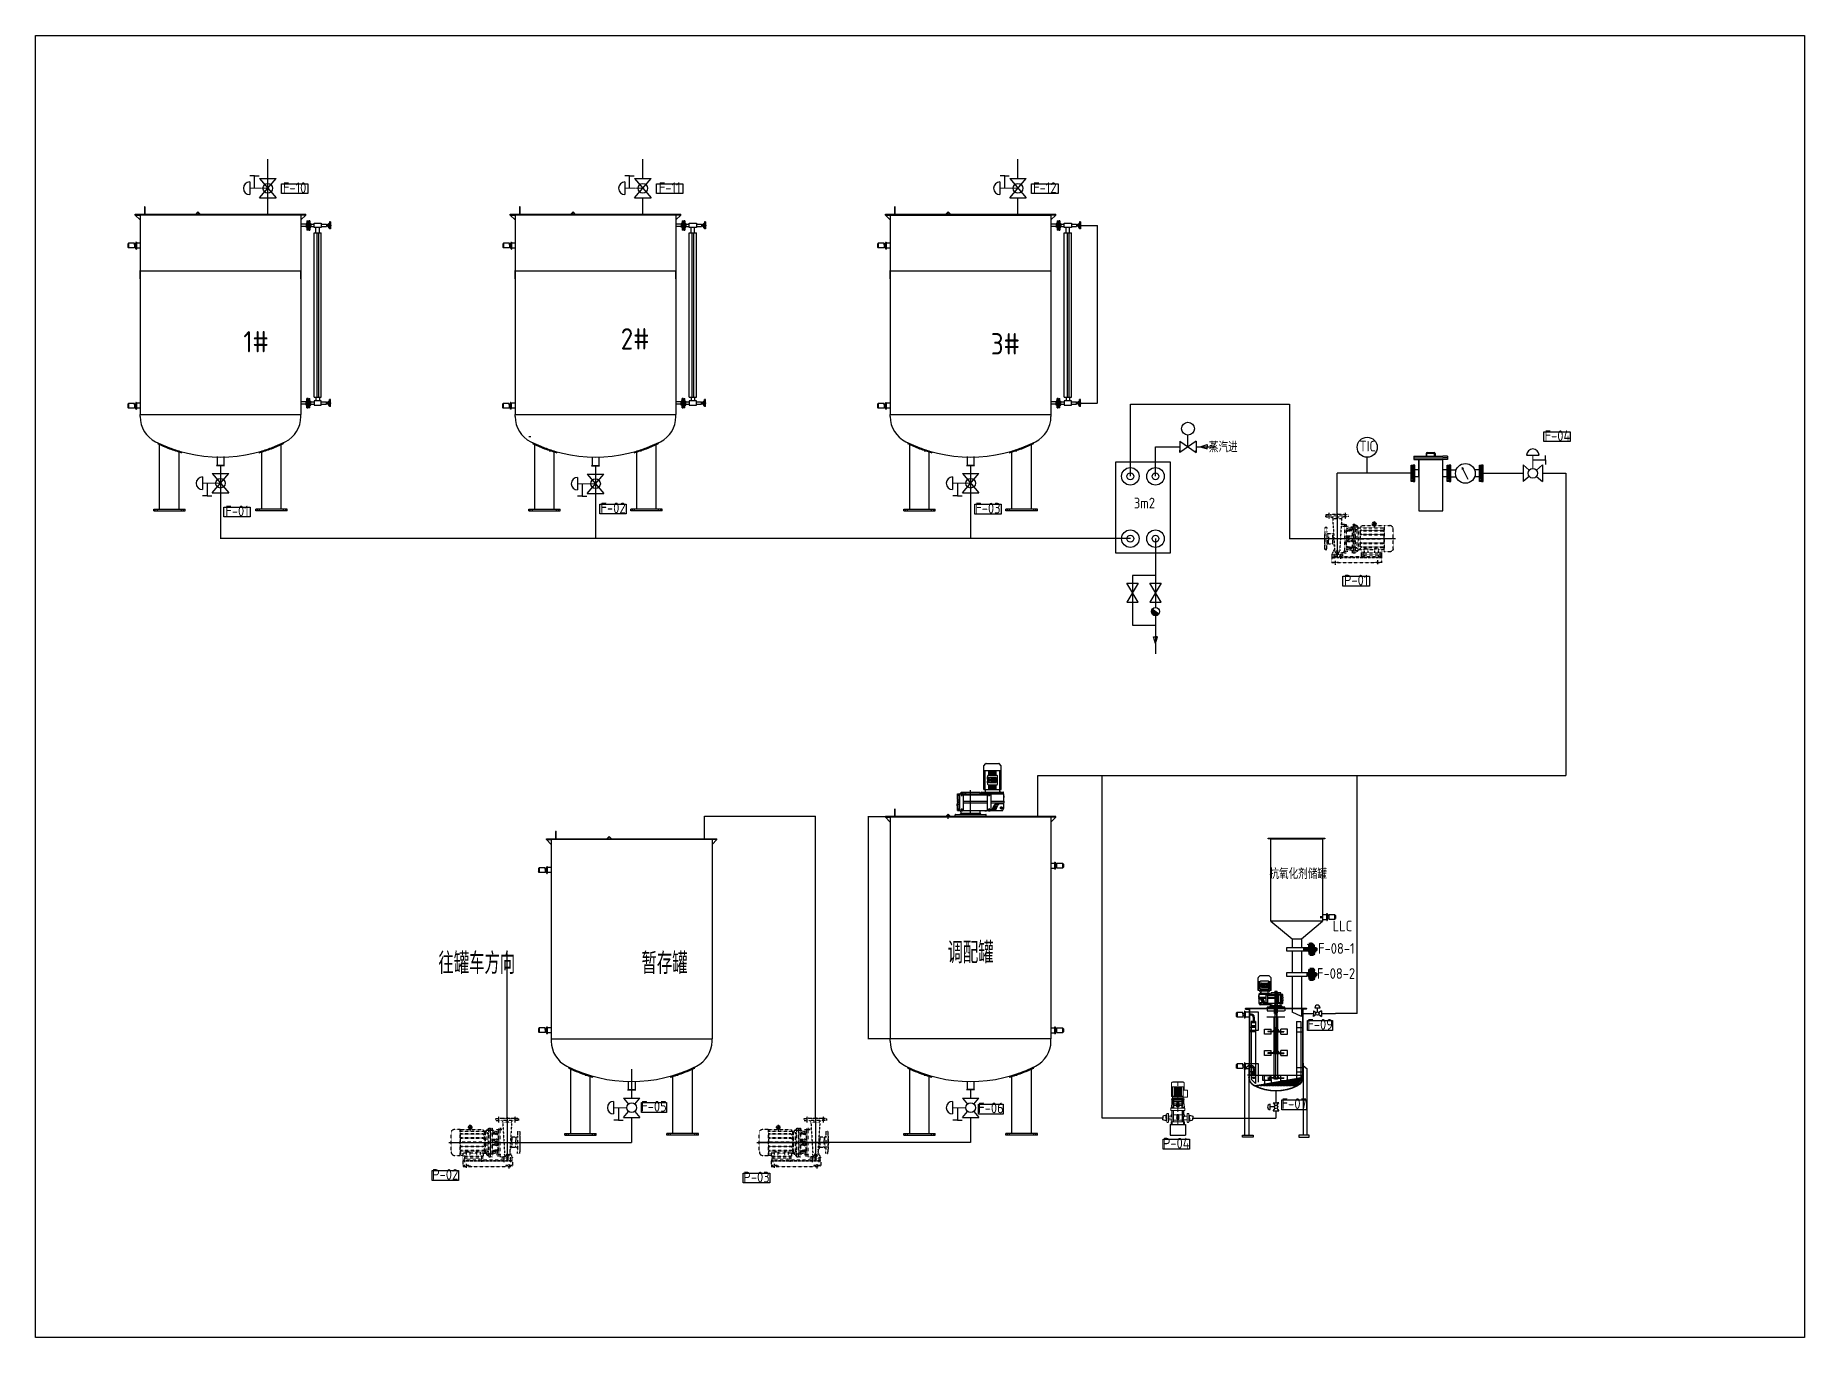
# Model space of a CAD drawing. Header units: millimetres. Extents: x 1783 to 21704, y 2913 to 17571.
import ezdxf

# ---------------------------------------------------------------- set-up
doc = ezdxf.new("R2010")
doc.units = ezdxf.units.MM
for name, pattern in [('ACAD_ISO05W100', [33, 24, -3, 0, -3, 0, -3]), ('ACAD_ISO08W100', [36, 24, -3, 6, -3]), ('ACAD_ISO10W100', [18.7, 12, -3, 0.7, -3]), ('CENT3', [0.32, 0.2, -0.04, 0.04, -0.04]), ('CENTER', [2, 1.25, -0.25, 0.25, -0.25]), ('DASHED', [0.75, 0.5, -0.25])]:
    doc.linetypes.add(name, pattern=pattern)
for name, color, linetype in [('00', 7, 'Continuous'), ('1', 1, 'Continuous'), ('2', 2, 'DASHED'), ('3', 3, 'CENTER'), ('3中心线层', 1, 'CENTER'), ('DASHED', 2, 'DASHED'), ('dim', 7, 'Continuous'), ('TL', 255, 'Continuous'), ('YHCENTER', 4, 'CENTER'), ('YHDIM', 1, 'Continuous'), ('YHSOLID', 7, 'Continuous')]:
    doc.layers.add(name, color=color, linetype=linetype)
for name, color, linetype, lineweight in [('A', 2, 'Continuous', 30), ('B', 7, 'Continuous', 13), ('C', 1, 'CENT3', 13), ('中心线', 1, 'ACAD_ISO10W100', 18), ('细实线', 7, 'Continuous', 9)]:
    doc.layers.add(name, color=color, linetype=linetype, lineweight=lineweight)
doc.styles.add('HZ', font='gbenor.shx', dxfattribs={"bigfont": 'gbcbig.shx'})
doc.dimstyles.new('ISO-25', dxfattribs={"dimtxt": 2.5, "dimasz": 2.5, "dimexe": 1.25, "dimexo": 0.625, "dimtad": 1, "dimtxsty": 'Standard', "dimcen": 2.5, "dimadec": 0, "dimazin": 0, "dimtfac": 1, "dimtmove": 0, "dimatfit": 3, "dimfxl": 1, "dimarcsym": 0})

msp = doc.modelspace()

# ---------------------------------------------------------------- texts
at = {"color": 3, "ltscale": 100, "attachment_point": 5, "style": 'HZ'}
for s, insert, char_height in [('\\A1;F-10', (4702.278, 15857.145), 120), ('\\A1;F-11', (8925.551, 15857.145), 120), ('\\A1;F-12', (13148.824, 15857.145), 120), ('\\A1;1#', (4268.555, 14123.118), 240), ('\\A1;2#', (8535.962, 14155.485), 240), ('\\A1;3#', (12704.894, 14099.475), 240), ('\\A1;TIC', (16784.926, 12947.92), 120), ('\\A1;F-04', (18920.684, 13065.407), 120), ('\\A1;3m2', (14270.539, 12307.399), 120), ('\\A1;F-01', (4053.689, 12218.419), 120), ('\\A1;F-02', (8287.519, 12252.663), 120), ('\\A1;F-03', (12507.833, 12250.004), 120), ('\\A1;P-01', (16654.449, 11439.848), 120), ('\\A1;抗氧化剂储罐', (16001.613, 8134.679), 120), ('\\A1;LLC', (16499.804, 7546.959), 120), ('\\A1;调配罐', (12313.083, 7246.236), 240), ('\\A1;往罐车方向', (6753.556, 7126.357), 240), ('\\A1;暂存罐', (8867.636, 7126.357), 240), ('\\A1;F-08-1', (16430.913, 7293.381), 120), ('\\A1;F-08-2', (16428.464, 7011.203), 120), ('\\A1;F-09', (16248.489, 6439.294), 120), ('\\A1;F-07', (15957.381, 5547.237), 120), ('\\A1;F-05', (8748.045, 5516.984), 120), ('\\A1;F-06', (12542.077, 5498.442), 120), ('\\A1;P-04', (14628.841, 5101.845), 120), ('\\A1;P-02', (6397.3, 4749.649), 120), ('\\A1;P-03', (9902.544, 4720.635), 120)]:
    msp.add_mtext(s, dxfattribs=dict(at, insert=insert, char_height=char_height))
at = {"layer": 'dim', "color": 1, "insert": (15157.965, 12937.893), "char_height": 120, "attachment_point": 5, "style": 'HZ'}
msp.add_mtext('\\A1;蒸汽进', dxfattribs=at)

# ---------------------------------------------------------------- blocks, each defined once
blk = doc.blocks.new('盐水泵')
at = {"layer": '1', "color": 0}
blk.add_line((-626052, 6864), (-626052, 6879), dxfattribs=at)
at = {"layer": 'DASHED', "color": 0, "ltscale": 0.2}
for p, q in [((-626269, 6972), (-626272, 6970)), ((-626146, 6972), (-626269, 6972)), ((-626179, 6972), (-626236, 6972)), ((-626146, 6972), (-626143, 6970)), ((-626328, 6808), (-626325, 6811)), ((-626328, 6808), (-626328, 6684)), ((-626305, 6851), (-626325, 6851)), ((-626325, 6851), (-626325, 6811)), ((-626325, 6811), (-626325, 6681)), ((-626313, 6970), (-626272, 6970)), ((-626313, 6950), (-626313, 6970)), ((-626272, 6970), (-626313, 6970)), ((-626313, 6970), (-626313, 6950)), ((-626313, 6950), (-626152, 6950)), ((-626305, 6851), (-626305, 6806)), ((-626272, 6970), (-626143, 6970)), ((-626250, 6935), (-626256, 6950)), ((-626250, 6935), (-626231, 6633)), ((-626250, 6935), (-626166, 6935)), ((-626166, 6935), (-626184, 6633)), ((-626138, 6878), (-626169, 6878)), ((-626166, 6935), (-626159, 6950)), ((-626102, 6950), (-626152, 6950)), ((-626102, 6970), (-626143, 6970)), ((-626138, 6878), (-626138, 6613)), ((-626138, 6878), (-626123, 6878)), ((-626123, 6878), (-626123, 6658)), ((-626123, 6843), (-626068, 6851)), ((-626123, 6814), (-626123, 6762)), ((-626119, 6829), (-626072, 6837)), ((-626119, 6816), (-626072, 6824)), ((-626116, 6820), (-626068, 6828)), ((-626102, 6950), (-626102, 6970)), ((-626068, 6879), (-626068, 6611)), ((-626052, 6879), (-626068, 6879)), ((-626052, 6611), (-626052, 6879)), ((-626052, 6611), (-626052, 6879)), ((-626035, 6879), (-626052, 6879)), ((-626052, 6864), (-626052, 6611)), ((-626052, 6780), (-626052, 6848)), ((-626035, 6611), (-626035, 6879)), ((-626003, 6847), (-626035, 6879)), ((-626021, 6829), (-626035, 6829)), ((-626021, 6661), (-626021, 6829)), ((-626003, 6643), (-626003, 6847)), ((-626003, 6847), (-625767, 6847)), ((-625981, 6865), (-625993, 6847)), ((-625993, 6847), (-625993, 6643)), ((-625981, 6826), (-625993, 6820)), ((-625981, 6821), (-625993, 6816)), ((-625767, 6865), (-625981, 6865)), ((-625981, 6826), (-625767, 6826)), ((-625981, 6821), (-625981, 6826)), ((-625981, 6821), (-625767, 6821)), ((-625872, 6872), (-625874, 6865)), ((-625860, 6877), (-625872, 6872)), ((-625872, 6872), (-625860, 6872)), ((-625860, 6877), (-625848, 6872)), ((-625848, 6872), (-625860, 6872)), ((-625848, 6872), (-625846, 6865)), ((-625767, 6868), (-625767, 6628)), ((-625715, 6868), (-625767, 6868)), ((-625767, 6622), (-625767, 6862)), ((-625682, 6655), (-625682, 6836)), ((-626328, 6774), (-626328, 6718)), ((-626328, 6684), (-626325, 6682)), ((-626325, 6682), (-626325, 6641)), ((-626325, 6640), (-626325, 6681)), ((-626305, 6806), (-626305, 6677)), ((-626305, 6806), (-626305, 6806)), ((-626305, 6640), (-626305, 6685)), ((-626305, 6685), (-626305, 6685)), ((-626290, 6794), (-626290, 6726)), ((-626290, 6794), (-626250, 6794)), ((-626290, 6697), (-626290, 6764)), ((-626290, 6697), (-626250, 6697)), ((-626232, 6654), (-626259, 6596)), ((-626242, 6805), (-626250, 6794)), ((-626250, 6794), (-626250, 6719)), ((-626250, 6697), (-626250, 6779)), ((-626234, 6675), (-626250, 6697)), ((-626123, 6762), (-626123, 6757)), ((-626110, 6757), (-626123, 6757)), ((-626123, 6734), (-626110, 6734)), ((-626123, 6734), (-626123, 6728)), ((-626123, 6677), (-626123, 6728)), ((-626123, 6636), (-626123, 6658)), ((-626119, 6773), (-626110, 6773)), ((-626119, 6769), (-626110, 6769)), ((-626119, 6721), (-626110, 6721)), ((-626119, 6718), (-626110, 6718)), ((-626119, 6675), (-626072, 6666)), ((-626119, 6662), (-626072, 6653)), ((-626116, 6671), (-626068, 6662)), ((-626110, 6777), (-626110, 6734)), ((-626104, 6777), (-626110, 6777)), ((-626110, 6734), (-626110, 6713)), ((-626110, 6713), (-626104, 6713)), ((-626104, 6734), (-626104, 6777)), ((-626104, 6773), (-626072, 6773)), ((-626104, 6769), (-626072, 6769)), ((-626096, 6757), (-626104, 6757)), ((-626104, 6734), (-626096, 6734)), ((-626104, 6713), (-626104, 6734)), ((-626104, 6721), (-626072, 6721)), ((-626104, 6718), (-626072, 6718)), ((-626096, 6729), (-626096, 6761)), ((-626068, 6761), (-626096, 6761)), ((-626096, 6729), (-626068, 6729)), ((-626052, 6745), (-626052, 6780)), ((-626052, 6745), (-626052, 6611)), ((-626021, 6661), (-626035, 6661)), ((-626003, 6643), (-626035, 6611)), ((-626003, 6643), (-625953, 6643)), ((-625981, 6788), (-625993, 6785)), ((-625981, 6783), (-625993, 6780)), ((-625993, 6748), (-625767, 6748)), ((-625993, 6743), (-625767, 6743)), ((-625981, 6707), (-625993, 6711)), ((-625981, 6702), (-625993, 6706)), ((-625981, 6669), (-625993, 6675)), ((-625981, 6664), (-625993, 6670)), ((-625983, 6643), (-625983, 6596)), ((-625981, 6788), (-625767, 6788)), ((-625981, 6783), (-625981, 6788)), ((-625981, 6783), (-625767, 6783)), ((-625981, 6743), (-625981, 6748)), ((-625981, 6707), (-625767, 6707)), ((-625981, 6702), (-625981, 6707)), ((-625981, 6707), (-625981, 6702)), ((-625981, 6702), (-625767, 6702)), ((-625981, 6669), (-625767, 6669)), ((-625981, 6664), (-625981, 6669)), ((-625981, 6669), (-625981, 6664)), ((-625981, 6664), (-625767, 6664)), ((-625953, 6648), (-625953, 6613)), ((-625952, 6652), (-625919, 6652)), ((-625919, 6648), (-625919, 6613)), ((-625919, 6643), (-625856, 6643)), ((-625856, 6652), (-625823, 6652)), ((-625856, 6648), (-625856, 6613)), ((-625822, 6648), (-625822, 6613)), ((-625822, 6643), (-625767, 6643)), ((-625792, 6643), (-625792, 6596)), ((-626305, 6640), (-626325, 6640)), ((-626259, 6596), (-626157, 6596)), ((-626259, 6596), (-626259, 6578)), ((-626259, 6578), (-625792, 6578)), ((-626259, 6578), (-626259, 6519)), ((-625792, 6519), (-626259, 6519)), ((-626216, 6632), (-626216, 6596)), ((-626214, 6633), (-626202, 6633)), ((-626199, 6632), (-626199, 6596)), ((-626138, 6613), (-626196, 6613)), ((-626165, 6613), (-626157, 6596)), ((-626157, 6596), (-626157, 6578)), ((-626138, 6613), (-626123, 6613)), ((-626123, 6613), (-626123, 6636)), ((-626052, 6611), (-626068, 6611)), ((-626035, 6611), (-626052, 6611)), ((-625983, 6613), (-625792, 6613)), ((-625983, 6596), (-625792, 6596)), ((-625983, 6596), (-625983, 6578)), ((-625951, 6596), (-625951, 6578)), ((-625823, 6596), (-625823, 6578)), ((-625767, 6625), (-625792, 6625)), ((-625792, 6596), (-625792, 6519)), ((-625715, 6622), (-625767, 6622))]:
    blk.add_line(p, q, dxfattribs=at)
at = {"layer": 'DASHED', "color": 0}
blk.add_line((-626123, 6647), (-626068, 6639), dxfattribs=at)
at = {"layer": 'DASHED', "color": 0, "ltscale": 0.2}
for centre, major_axis, start_param, end_param in [((-626119, 6832), (-2.71, 2.71), 0.785398, 2.356194), ((-626003, 6829), (-12.8, 12.8), 5.497787, 7.068583), ((-625875, 6871), (-2.91, 2.91), 4.21193, 4.695143), ((-625844, 6871), (-2.91, 2.91), 0.017246, 0.500459), ((-625715, 6836), (-23.1, 23.1), 3.926991, 5.497787), ((-626291, 6813), (14, 14), 3.107767, 3.975106), ((-626291, 6677), (14, 14), 0.737283, 1.604622), ((-626119, 6717), (-2.71, 2.71), 5.498025, 7.068821), ((-626072, 6717), (-2.71, 2.71), 4.244939, 5.498974), ((-626072, 6714), (-2.71, 2.71), 4.248298, 5.498974), ((-626206, 6634), (17.6, 17.6), 2.356194, 3.53358), ((-626209, 6634), (-17.6, 17.6), 2.745863, 2.872404), ((-626209, 6634), (17.6, 17.6), 4.4432, 5.497787)]:
    blk.add_ellipse(centre, major_axis=major_axis, ratio=1, start_param=start_param, end_param=end_param, dxfattribs=at)
at = {"layer": 'DASHED', "color": 0, "ltscale": 0.2, "extrusion": (0, 0, -1)}
for centre, major_axis, start_param, end_param in [((-626116, 6813), (4.51, 4.51), 4.014257, 5.497787), ((-626119, 6812), (-2.71, 2.71), 5.498025, 7.068583), ((-626072, 6841), (-2.71, 2.71), 2.355008, 3.925804), ((-626072, 6820), (-2.71, 2.71), 0.784211, 2.355008), ((-625860, 6886), (-12.5, 12.5), 4.729635, 9.407532), ((-626119, 6776), (-2.71, 2.71), 3.927229, 5.498025), ((-626119, 6773), (-2.71, 2.71), 3.927229, 5.498025), ((-626119, 6714), (2.71, 2.71), 3.926753, 5.497549), ((-626119, 6679), (2.71, 2.71), 2.356194, 3.926753), ((-626116, 6677), (4.51, 4.51), 2.356194, 3.839724), ((-626119, 6658), (2.71, 2.71), 3.926991, 5.499007), ((-626072, 6776), (2.71, 2.71), 1.03834, 2.355008), ((-626072, 6773), (-2.71, 2.71), 2.613321, 3.925804), ((-626072, 6671), (-2.92, 2.92), 2.704671, 3.898032), ((-626003, 6661), (-12.8, 12.8), 3.926991, 5.497787), ((-625957, 6648), (-2.89, 2.89), 0.785398, 2.356194), ((-625915, 6648), (-2.89, 2.89), 5.497787, 7.068583), ((-625860, 6648), (-2.89, 2.89), 0.785398, 2.356194), ((-625818, 6648), (-2.89, 2.89), 5.497787, 7.068583), ((-625715, 6655), (-23.1, 23.1), 2.356194, 3.926991), ((-626218, 6632), (-1.84, 1.84), 0.785398, 2.356194), ((-626197, 6632), (-1.84, 1.84), 5.497787, 7.068583)]:
    blk.add_ellipse(centre, major_axis=major_axis, ratio=1, start_param=start_param, end_param=end_param, dxfattribs=at)
blk.add_ellipse((-625860, 6886), major_axis=(6.48, 6.48), ratio=1, dxfattribs=at)
at = {"layer": 'DASHED', "color": 0}
blk.add_ellipse((-626072, 6650), major_axis=(-2.71, 2.71), ratio=1, start_param=3.925804, end_param=5.4966, dxfattribs=at)
at = {"layer": 'Defpoints', "color": 0, "linetype": 'ByBlock'}
for p in [(-626249, 6972), (-626167, 6972), (-626328, 6851), (-626328, 6808), (-626328, 6787), (-626328, 6746), (-626328, 6745), (-626328, 6704), (-626328, 6684), (-625682, 6745), (-626328, 6640), (-626259, 6519), (-626225, 6519), (-626225, 6519), (-626208, 6569), (-625826, 6519), (-625792, 6519)]:
    blk.add_point(p, dxfattribs=at)
at = {"layer": 'Defpoints', "color": 0, "linetype": 'ByBlock', "ltscale": 0.2}
blk.add_point((-626328, 6704), dxfattribs=at)
at = {"layer": 'YHCENTER', "color": 0, "ltscale": 0.4}
for p, q in [((-626284, 6933), (-626284, 6987)), ((-626131, 6933), (-626131, 6987)), ((-626158, 6862), (-626105, 6862)), ((-625882, 6886), (-625838, 6886)), ((-625860, 6910), (-625860, 6855)), ((-626148, 6628), (-626107, 6628)), ((-626081, 6635), (-626016, 6634)), ((-625967, 6623), (-625967, 6563)), ((-625808, 6623), (-625808, 6559))]:
    blk.add_line(p, q, dxfattribs=at)
at = {"layer": 'YHCENTER', "color": 0, "ltscale": 3}
for p, q in [((-626208, 6983), (-626208, 6565)), ((-625660, 6745), (-626344, 6745))]:
    blk.add_line(p, q, dxfattribs=at)
at = {"layer": 'YHCENTER', "color": 0}
for p, q in [((-626081, 6856), (-626016, 6856)), ((-626293, 6745), (-626333, 6745))]:
    blk.add_line(p, q, dxfattribs=at)
at = {"layer": 'YHCENTER', "color": 0, "ltscale": 0.2}
for p, q in [((-626240, 6605), (-626240, 6559)), ((-626177, 6605), (-626177, 6558))]:
    blk.add_line(p, q, dxfattribs=at)
at = {"layer": 'YHCENTER', "color": 0, "ltscale": 2}
for p, q in [((-626225, 6500), (-626225, 6540)), ((-625826, 6506), (-625826, 6543))]:
    blk.add_line(p, q, dxfattribs=at)
at = {"layer": 'YHDIM', "color": 0, "linetype": 'DASHED', "ltscale": 2}
for p, q in [((-626259, 6569), (-625792, 6569)), ((-626259, 6527), (-626194, 6527)), ((-626194, 6527), (-626194, 6519)), ((-625857, 6527), (-625792, 6527)), ((-625857, 6527), (-625857, 6519))]:
    blk.add_line(p, q, dxfattribs=at)
at = {"layer": 'YHSOLID', "color": 0}
for p, q in [((-626052, 6879), (-626052, 6864)), ((-625983, 6643), (-626003, 6643))]:
    blk.add_line(p, q, dxfattribs=at)
blk = doc.blocks.new('*U7')
at = {"layer": '1'}
h = blk.add_hatch(dxfattribs=at)
h.set_pattern_fill('_USER', color=256, scale=5, angle=45, style=0, pattern_type=0)
h.set_pattern_definition([(45, (0, 0), (-3.53553, 3.53553), [])])
h.paths.add_polyline_path([(92, 2), (92, 20), (82, 20), (82, 2)])
h.paths.add_polyline_path([(64, 20), (64, 2), (61, 2), (61, 0), (39, 0), (39, 15), (45, 20)])
h.paths.add_polyline_path([(-39, 15), (-39, 0), (-61, 0), (-61, 2), (-64, 2), (-64, 20), (-45, 20)])
h.paths.add_polyline_path([(-82, 20), (-82, 2), (-92, 2), (-92, 20)])
blk = doc.blocks.new('*U6', base_point=(-64, 711))
at = {"layer": '00', "color": 7}
for p, q in [((29, 731), (-156, 731)), ((-156, 731), (-156, 713)), ((-125, 713), (-156, 713)), ((-145, 731), (-145, 713)), ((-127, 731), (-127, 713)), ((-125, 711), (-125, 713)), ((-125, 711), (-3, 711)), ((-125, 711), (-125, 711)), ((-108, 731), (-102, 726)), ((-102, 726), (-102, 711)), ((-102, 726), (-25, 726)), ((-19, 731), (-25, 726)), ((-25, 726), (-25, 711)), ((-3, 713), (29, 713)), ((-3, 711), (-3, 713)), ((0, 731), (0, 713)), ((18, 731), (18, 713)), ((29, 713), (29, 731))]:
    blk.add_line(p, q, dxfattribs=at)
at = {"color": 1, "linetype": 'Continuous'}
blk.add_blockref('*U7', (-64, 711), dxfattribs=at)
blk = doc.blocks.new('*U2')
at = {"layer": '1'}
h = blk.add_hatch(dxfattribs=at)
h.set_pattern_fill('_USER', color=256, scale=3, angle=45, style=0, pattern_type=0)
h.set_pattern_definition([(45, (0, 0), (-2.12132, 2.12132), [])])
edge = h.paths.add_edge_path()
edge.add_line((-300, 25), (-300, 0))
edge.add_line((-300, 0), (-303, 0))
edge.add_line((-303, 0), (-303, 25))
edge.add_arc((-196, 25), 107, 116.5651, 180, ccw=False)
edge.add_arc((0, -368), 546, 63.4349, 116.5651, ccw=False)
edge.add_arc((196, 25), 107, 0, 63.4349, ccw=False)
edge.add_line((303, 25), (303, 0))
edge.add_line((303, 0), (300, 0))
edge.add_line((300, 0), (300, 25))
edge.add_arc((196, 25), 104, 0, 63.4349)
edge.add_arc((0, -368), 543, 63.4349, 116.5651)
edge.add_arc((-196, 25), 104, 116.5651, 180)
blk = doc.blocks.new('*U1', base_point=(-89, 686))
at = {"layer": '00', "color": 7}
for p, q in [((-392, 711), (-392, 686)), ((-392, 686), (214, 686)), ((-389, 711), (-389, 686)), ((211, 711), (211, 686)), ((211, 711), (211, 711)), ((214, 711), (214, 686))]:
    blk.add_line(p, q, dxfattribs=at)
for centre, radius, start, end in [((-286, 711), 107, 116.5651, 180), ((-286, 711), 104, 116.5651, 180), ((-89, 319), 546, 63.4349, 116.5651), ((-89, 319), 543, 63.4349, 116.5651), ((107, 711), 104, 0, 63.4349), ((107, 711), 107, 0, 63.4349)]:
    blk.add_arc(centre, radius, start, end, dxfattribs=at)
at = {"color": 1, "linetype": 'Continuous'}
blk.add_blockref('*U2', (-89, 686), dxfattribs=at)
blk = doc.blocks.new('*U3')
for p, q in [((202.5, 55.5), (202.5, 200.5)), ((202.5, 200.5), (298.5, 200.5)), ((298.5, 200.5), (298.5, 200.5)), ((298.5, 176.5), (298.5, 200.5)), ((298.5, 200.5), (298.5, 200.5)), ((298.5, 176.5), (298.5, 200.5)), ((298.5, 200.5), (343.42893, 200.5)), ((-57.5, 14), (-56.5, 15)), ((-57.5, -14), (-57.5, 14)), ((-56.5, 15), (-52.5, 15)), ((-56.5, -15), (-56.5, 15)), ((-52.5, 18), (-2.5, 18)), ((-52.5, 15), (-52.5, 18)), ((-52.5, 14.45683), (-52.5, 15)), ((-52.5, 14.45683), (-2.5, 14.45683)), ((-2.5, 15), (-2.5, 18)), ((-2.5, 15), (2.5, 15)), ((-2.5, 14.45683), (-2.5, 15)), ((-1, 65), (2.5, 65)), ((-1, 15), (-1, 65)), ((0, -15), (0, 15)), ((2.5, 0), (2.5, 100)), ((2.5, 100), (10.5, 100)), ((2.5, 65), (2.5, 65)), ((2.5, 15), (2.5, 15)), ((2.5, -100), (2.5, 0)), ((14.5, 78.27906), (14.5, 96)), ((14.5, 0), (14.5, 78.27906)), ((14.5, -78.27906), (14.5, 0)), ((19.5, 69.6188), (21, 68.75278)), ((21, 68.75278), (26.26, 65.71591)), ((27.5, 62.4), (27.5, 63.56817)), ((27.5, 0), (27.5, 62.4)), ((27.5, -62.4), (27.5, 0)), ((29.9, 60), (30.5, 60)), ((30.5, 60), (30.5, 60)), ((30.5, 0), (30.5, 60)), ((30.5, 60), (30.5, 60)), ((30.5, 0), (30.5, 60)), ((30.5, 60), (39.5, 60)), ((30.5, -60), (30.5, 0)), ((30.5, -60), (30.5, 0)), ((30.51, -20), (30.51, 20)), ((39.5, 60), (39.5, 178.89556)), ((39.51, 52.7), (39.51, 60)), ((39.51, 52.7), (54.51, 52.7)), ((41.94287, 182.58004), (58.7534, 189.68448)), ((50.5, 36), (50.5, 50)), ((50.5, 50), (54.5, 50)), ((50.5, 36), (54.5, 36)), ((54.5, 36), (54.5, 50)), ((54.51, 148.47009), (100.23618, 169.79256)), ((54.51, 141.35257), (100.23618, 162.67504)), ((54.51, 134.23505), (100.23618, 155.55752)), ((54.51, 112), (54.51, 148.47009)), ((54.51, 127.11752), (100.23618, 148.43999)), ((54.51, 120), (100.23618, 141.32247)), ((54.51, 112), (155.51, 112)), ((54.51, -33), (54.51, 92)), ((54.51, 92), (155.51, 92)), ((60.31053, 190), (110.4, 190)), ((106.01, 150.38555), (106.01, 190)), ((111, 190.6), (111, 191.4)), ((111.01, 112), (111.01, 190)), ((111.01, -33), (111.01, 92)), ((111.6, 192), (122.4, 192)), ((123, 190.6), (123, 191.4)), ((123.01, 112), (123.01, 190)), ((123.01, -33), (123.01, 92)), ((123.6, 190), (155.5, 190)), ((131.5, 192.001), (145.5, 192.001)), ((131.5, 190), (131.5, 192.001)), ((145.5, 190), (145.5, 192.001)), ((146.51, -33), (146.51, 92)), ((155.5, 188), (155.5, 190)), ((155.5, 188), (160.5, 188)), ((155.5, 68), (160.5, 68)), ((155.5, 60), (155.5, 68)), ((155.5, 63), (159.5, 63)), ((155.5, 60), (167.5, 55)), ((155.51, 112), (155.51, 188)), ((155.51, -13), (155.51, 92)), ((159.5, 63), (159.5, 68)), ((160.5, 68), (160.5, 188)), ((160.5, 188), (160.5, 188)), ((160.5, 188), (165.5, 188)), ((160.5, 68), (165.5, 68)), ((167.5, 55), (176.5, 55)), ((168.5, 172.001), (168.5, 185)), ((168.5, 171), (168.5, 172.001)), ((168.5, 172.001), (182.5, 172.001)), ((168.5, 168.001), (168.5, 172.001)), ((168.5, 168.001), (168.5, 171)), ((168.5, 128), (168.5, 168.001)), ((168.5, 168.001), (182.5, 168.001)), ((168.5, 85), (168.5, 128)), ((168.5, 71), (168.5, 85)), ((171.5, 168), (191.5, 168)), ((171.5, 88), (191.5, 88)), ((176.5, -55), (176.5, 55)), ((182.5, 168.001), (182.5, 172.001)), ((194.5, 171), (194.5, 183.5)), ((194.5, 128), (194.5, 171)), ((194.5, 85), (194.5, 128)), ((194.5, 72.5), (194.5, 85)), ((197.5, 186.5), (202.5, 186.5)), ((197.5, 69.5), (202.5, 69.5)), ((202.5, 197.5), (298.5, 197.5)), ((202.5, 191.5), (298.5, 191.5)), ((202.5, 128), (202.5, 186.5)), ((202.5, 156.5), (218, 156.5)), ((202.5, 147), (218, 147)), ((202.5, 137.5), (218, 137.5)), ((202.5, 69.5), (202.5, 128)), ((202.5, 128), (218, 128)), ((202.5, 118.5), (218, 118.5)), ((202.5, 109), (218, 109)), ((202.5, 99.5), (218, 99.5)), ((202.5, 64.5), (298.5, 64.5)), ((202.5, 58.5), (298.5, 58.5)), ((202.5, 55.5), (298.5, 55.5)), ((218, 82.5), (218, 173.5)), ((221, 176.5), (302, 176.5)), ((221, 79.5), (232.5, 79.5)), ((254.5, 79.5), (232.5, 79.5)), ((232.5, 79.5), (232.5, 78.5)), ((232.5, 78.5), (254.5, 78.5)), ((237.0172, 96.58752), (237.0172, 159.41248)), ((243.02344, 154.78752), (243.02344, 158.94688)), ((243.02344, 154.78752), (253.209931, 136.78432)), ((253.209931, 136.78432), (243.02344, 136.78432)), ((243.02344, 136.78432), (243.02344, 130.77808)), ((258.26408, 130.77808), (243.02344, 130.77808)), ((243.02344, 124.77184), (250.945519, 95.20624)), ((249.241557, 124.77184), (243.02344, 124.77184)), ((244.40472, 166.8), (278.59528, 166.8)), ((278.59528, 89.2), (244.40472, 89.2)), ((244.87032, 160.79376), (260.11096, 160.79376)), ((254.054577, 106.809405), (249.241557, 124.77184)), ((260.11096, 154.78752), (249.924469, 154.78752)), ((249.924469, 154.78752), (260.11096, 136.78432)), ((250.945519, 95.20624), (257.163636, 95.20624)), ((258.867597, 124.77184), (254.054577, 106.809405)), ((254.5, 79.5), (266, 79.5)), ((254.5, 78.5), (254.5, 79.5)), ((257.163636, 95.20624), (261.5, 111.389771)), ((264.132403, 124.77184), (258.867597, 124.77184)), ((260.11096, 160.79376), (260.11096, 154.78752)), ((260.11096, 136.78432), (260.11096, 132.62496)), ((261.5, 111.389771), (265.836364, 95.20624)), ((262.88904, 160.79376), (279.97656, 160.79376)), ((262.88904, 130.77808), (262.88904, 160.79376)), ((279.97656, 130.77808), (262.88904, 130.77808)), ((268.945423, 106.809405), (264.132403, 124.77184)), ((265.836364, 95.20624), (272.054481, 95.20624)), ((293, 79.5), (266, 79.5)), ((266, 79.5), (266, 78.5)), ((266, 78.5), (293, 78.5)), ((279.97656, 154.78752), (268.89528, 154.78752)), ((268.89528, 154.78752), (268.89528, 148.78904)), ((268.89528, 148.78904), (279.97656, 148.78904)), ((279.97656, 142.7828), (268.89528, 142.7828)), ((268.89528, 142.7828), (268.89528, 136.78432)), ((268.89528, 136.78432), (279.97656, 136.78432)), ((273.758443, 124.77184), (268.945423, 106.809405)), ((272.054481, 95.20624), (279.97656, 124.77184)), ((279.97656, 124.77184), (273.758443, 124.77184)), ((279.97656, 160.79376), (279.97656, 154.78752)), ((279.97656, 148.78904), (279.97656, 142.7828)), ((279.97656, 136.78432), (279.97656, 130.77808)), ((285.9828, 159.41248), (285.9828, 96.58752)), ((293, 79.5), (302, 79.5)), ((293, 78.5), (293, 79.5)), ((298.5, 197.5), (298.5, 197.5)), ((298.5, 191.5), (298.5, 191.5)), ((298.5, 55.5), (298.5, 79.5)), ((298.5, 55.5), (298.5, 79.5)), ((298.5, 64.5), (298.5, 64.5)), ((298.5, 58.5), (298.5, 58.5)), ((298.5, 55.5), (343.42893, 55.5)), ((305, 82.5), (305, 173.5)), ((346.96447, 199.03553), (365.03553, 180.96447)), ((346.96447, 56.96447), (365.03553, 75.03553)), ((366.5, 128), (366.5, 177.42893)), ((366.5, 78.57107), (366.5, 128)), ((-57.5, -14), (-56.5, -15)), ((-56.5, -15), (2.5, -15)), ((-1, -65), (-1, -15)), ((-1, -65), (2.5, -65)), ((2.5, -15), (2.5, -15)), ((2.5, -65), (2.5, -65)), ((2.5, -100), (10.5, -100)), ((14.5, -96), (14.5, -78.27906)), ((19.5, -69.6188), (21, -68.75278)), ((21, -68.75278), (26.26, -65.71591)), ((27.5, -63.56817), (27.5, -62.4)), ((29.9, -60), (30.5, -60)), ((30.5, -60), (54.5, -60)), ((54.5, -64), (54.5, -60)), ((54.5, -64), (155.5, -64)), ((54.5, -75), (54.5, -64)), ((54.5, -72.5), (70, -72.5)), ((54.51, -33), (155.51, -33)), ((54.51, -64), (54.51, -53)), ((54.51, -53), (155.51, -53)), ((56.5, -77), (79.5, -77)), ((57, -72.499), (67, -72.499)), ((57, -76.049), (57, -72.499)), ((58.25, -76.499), (65.75, -76.499)), ((59.5, -76.049), (59.5, -72.499)), ((64.5, -76.049), (64.5, -72.499)), ((67, -76.049), (67, -72.499)), ((72, -77), (72, -74.5)), ((83.2081, -76.5), (92.7919, -76.5)), ((130.5, -77), (153.5, -77)), ((138, -77), (138, -74.5)), ((140, -72.5), (155.5, -72.5)), ((143, -72.499), (153, -72.499)), ((143, -76.049), (143, -72.499)), ((144.25, -76.499), (151.75, -76.499)), ((145.5, -76.049), (145.5, -72.499)), ((150.5, -76.049), (150.5, -72.499)), ((153, -76.049), (153, -72.499)), ((155.5, -27), (155.5, -13)), ((155.5, -13), (159.5, -13)), ((155.5, -27), (159.5, -27)), ((155.5, -60), (167.5, -55)), ((155.5, -64), (155.5, -60)), ((155.5, -64), (155.5, -64)), ((155.5, -75), (155.5, -64)), ((155.51, -33), (155.51, -27)), ((155.51, -64), (155.51, -53)), ((159.5, -27), (159.5, -13)), ((167.5, -55), (176.5, -55))]:
    blk.add_line(p, q)
for centre, radius in [((59.5, 170), 7), ((58.5, 102), 4), ((151.5, 102), 4), ((58.5, -43), 4), ((151.5, -43), 4)]:
    blk.add_circle(centre, radius)
for centre, radius, start, end in [((343.428932, 195.5), 5, 45, 90), ((10.5, 96), 4, 0, 90), ((24.5, 78.279056), 10, 180, 240), ((25.02, 63.568171), 2.48, 0, 60), ((29.9, 62.4), 2.4, 180, 270), ((43.5, 178.895563), 4, 112.91, 180), ((65.01, 102), 14.5, 136.4, 223.6), ((60.310531, 186), 4, 90, 112.91), ((96.01, 178.855642), 10, 295, 0), ((96.01, 171.738118), 10, 295, 0), ((96.01, 164.620594), 10, 295, 0), ((96.01, 157.503071), 10, 295, 0), ((96.01, 150.385547), 10, 295, 0), ((110.4, 190.6), 0.6, 270, 0), ((111.6, 191.4), 0.6, 90, 180), ((122.4, 191.4), 0.6, 0, 90), ((123.6, 190.6), 0.6, 180, 270), ((145.01, 102), 14.5, 316.4, 43.6), ((165.5, 185), 3, 0, 90), ((165.5, 71), 3, 270, 0), ((171.5, 85), 3, 90, 180), ((171.5, 171), 3, 268.53, 270), ((191.5, 171), 3, 270, 0), ((191.5, 85), 3, 0, 90), ((197.5, 183.5), 3, 90, 180), ((197.5, 72.5), 3, 180, 270), ((221, 173.5), 3, 90, 180), ((221, 82.5), 3, 180, 270), ((243.5, 107.7), 31.25, 249.39, 290.61), ((244.40472, 159.41248), 7.38752, 90, 180), ((244.40472, 96.58752), 7.38752, 180, 270), ((244.87032, 158.94688), 1.84688, 90, 180), ((258.26408, 132.62496), 1.84688, 270, 0), ((279.5, 123.1), 46.5625, 253.15, 286.85), ((278.59528, 159.41248), 7.38752, 0, 90), ((278.59528, 96.58752), 7.38752, 270, 0), ((302, 173.5), 3, 0, 90), ((302, 82.5), 3, 270, 0), ((343.428932, 60.5), 5, 270, 315), ((361.5, 177.428932), 5, 0, 45), ((361.5, 78.571068), 5, 315, 0), ((10.5, -96), 4, 270, 0), ((24.5, -78.279056), 10, 120, 180), ((25.02, -63.568171), 2.48, 300, 0), ((29.9, -62.4), 2.4, 90, 180), ((65.01, -43), 14.5, 136.4, 223.6), ((56.5, -75), 2, 180, 270), ((58.25, -74.537889), 1.961111, 230.4, 270), ((58.25, -74.537889), 1.961111, 270, 309.6), ((62, -69.329556), 7.169444, 249.59, 290.41), ((65.75, -74.537889), 1.961111, 230.4, 270), ((65.75, -74.537889), 1.961111, 270, 309.6), ((70, -74.5), 2, 0, 90), ((79.5, -63), 14, 270, 287.67), ((88, -89.678643), 14, 72.33, 107.67), ((96.5, -63), 14, 252.33, 287.67), ((105, -89.678643), 14, 72.33, 107.67), ((113.5, -63), 14, 252.33, 287.67), ((122, -89.678643), 14, 72.33, 107.67), ((130.5, -63), 14, 252.33, 270), ((140, -74.5), 2, 90, 180), ((144.25, -74.537889), 1.961111, 230.4, 270), ((144.25, -74.537889), 1.961111, 270, 309.6), ((148, -69.329556), 7.169444, 249.59, 290.41), ((151.75, -74.537889), 1.961111, 230.4, 270), ((151.75, -74.537889), 1.961111, 270, 309.6), ((153.5, -75), 2, 270, 0), ((145.01, -43), 14.5, 316.4, 43.6)]:
    blk.add_arc(centre, radius, start, end)
at = {"layer": '1'}
for centre in [(58.5, 102), (151.5, 102), (58.5, -43), (151.5, -43)]:
    blk.add_arc(centre, 5, 200, 110, dxfattribs=at)
at = {"layer": '2'}
for p, q in [((160.5, 166.85534), (168.5, 166.85534)), ((160.5, 166.85534), (168.5, 166.85534)), ((160.5, 159.85534), (168.5, 159.85534)), ((160.5, 159.85534), (168.5, 159.85534)), ((160.5, 96.14466), (168.5, 96.14466)), ((160.5, 96.14466), (168.5, 96.14466)), ((160.5, 89.14466), (168.5, 89.14466)), ((160.5, 89.14466), (168.5, 89.14466))]:
    blk.add_line(p, q, dxfattribs=at)
at = {"layer": '3'}
for p, q in [((-69.5, 0), (2.5, 0)), ((15.9, 0), (191.1, 0)), ((49, 170), (70, 170)), ((51, 102), (66, 102)), ((58.5, 94.5), (58.5, 109.5)), ((59.5, 159.5), (59.5, 180.5)), ((144, 102), (159, 102)), ((151.5, 94.5), (151.5, 109.5)), ((160.5, 163.35534), (168.5, 163.35534)), ((160.5, 163.35534), (168.5, 163.35534)), ((160.5, 163.35534), (168.5, 163.35534)), ((160.5, 163.35534), (168.5, 163.35534)), ((160.5, 92.64466), (168.5, 92.64466)), ((160.5, 92.64466), (168.5, 92.64466)), ((51, -43), (66, -43)), ((58.5, -50.5), (58.5, -35.5)), ((144, -43), (159, -43)), ((151.5, -50.5), (151.5, -35.5))]:
    blk.add_line(p, q, dxfattribs=at)
blk = doc.blocks.new('*D10')
at = {"color": 0, "lineweight": -2, "transparency": 16777216}
for p, q in [((15621, 5818), (15621, 5765)), ((15697, 5818), (15697, 5765)), ((15694, 5766), (15623, 5766))]:
    blk.add_line(p, q, dxfattribs=at)
at = {"color": 0, "transparency": 16777216}
for points in [[(15623, 5767), (15623, 5766), (15621, 5766)], [(15694, 5767), (15694, 5766), (15697, 5766)]]:
    blk.add_solid(points, dxfattribs=at)
at = {"layer": 'Defpoints', "color": 0, "transparency": 16777216}
for p in [(15621, 5819), (15697, 5819), (15621, 5766)]:
    blk.add_point(p, dxfattribs=at)
at = {"color": 0, "transparency": 16777216, "insert": (15659, 5768), "char_height": 2.5, "attachment_point": 5}
blk.add_mtext('76', dxfattribs=at)
blk = doc.blocks.new('*D11')
at = {"color": 0, "lineweight": -2, "transparency": 16777216}
for p, q in [((15620, 5862), (15599, 5862)), ((15620, 5806), (15599, 5806)), ((15600, 5860), (15600, 5809))]:
    blk.add_line(p, q, dxfattribs=at)
at = {"color": 0, "transparency": 16777216}
for points in [[(15600, 5860), (15601, 5860), (15600, 5862)], [(15600, 5809), (15601, 5809), (15600, 5806)]]:
    blk.add_solid(points, dxfattribs=at)
at = {"layer": 'Defpoints', "color": 0, "transparency": 16777216}
for p in [(15600, 5806), (15621, 5862), (15621, 5806)]:
    blk.add_point(p, dxfattribs=at)
at = {"color": 0, "transparency": 16777216, "insert": (15598, 5834), "char_height": 2.5, "attachment_point": 5, "rotation": 90}
blk.add_mtext('56', dxfattribs=at)
blk = doc.blocks.new('*D12')
at = {"color": 0, "lineweight": -2, "transparency": 16777216}
for p, q in [((15679, 5838), (15679, 5849)), ((15682, 5847), (15694, 5847)), ((15697, 5838), (15697, 5849))]:
    blk.add_line(p, q, dxfattribs=at)
at = {"color": 0, "transparency": 16777216}
for points in [[(15682, 5848), (15682, 5847), (15679, 5847)], [(15694, 5848), (15694, 5847), (15697, 5847)]]:
    blk.add_solid(points, dxfattribs=at)
at = {"layer": 'Defpoints', "color": 0, "transparency": 16777216}
for p in [(15679, 5837), (15697, 5847), (15697, 5837)]:
    blk.add_point(p, dxfattribs=at)
at = {"color": 0, "transparency": 16777216, "insert": (15688, 5850), "char_height": 2.5, "attachment_point": 5}
blk.add_mtext('17,5', dxfattribs=at)
blk = doc.blocks.new('*D13')
at = {"color": 0, "lineweight": -2, "transparency": 16777216}
for p, q in [((15662, 5831), (15662, 5820)), ((15664, 5821), (15677, 5821)), ((15679, 5822), (15679, 5820))]:
    blk.add_line(p, q, dxfattribs=at)
at = {"color": 0, "transparency": 16777216}
for points in [[(15664, 5822), (15664, 5821), (15662, 5821)], [(15677, 5822), (15677, 5821), (15679, 5821)]]:
    blk.add_solid(points, dxfattribs=at)
at = {"layer": 'Defpoints', "color": 0, "transparency": 16777216}
for p in [(15662, 5832), (15679, 5823), (15679, 5821)]:
    blk.add_point(p, dxfattribs=at)
at = {"color": 0, "transparency": 16777216, "insert": (15670, 5824), "char_height": 2.5, "attachment_point": 5}
blk.add_mtext('17,5', dxfattribs=at)
blk = doc.blocks.new('23455')
at = {"color": 5, "linetype": 'ACAD_ISO05W100', "ltscale": 0.3}
for p, q in [((32768, 6465), (32737, 6465)), ((32768, 6464), (32737, 6464))]:
    blk.add_line(p, q, dxfattribs=at)
at = {"layer": 'B'}
for p, q in [((32739, 6643), (32738, 6642)), ((32738, 6522), (32738, 6642)), ((32738, 6642), (32768, 6642)), ((32767, 6643), (32739, 6643)), ((32742, 6663), (32740, 6661)), ((32740, 6643), (32740, 6661)), ((32740, 6661), (32765, 6661)), ((32742, 6663), (32764, 6663)), ((32749, 6630), (32749, 6534)), ((32757, 6630), (32757, 6534)), ((32764, 6663), (32765, 6661)), ((32765, 6643), (32765, 6661)), ((32767, 6643), (32768, 6642)), ((32768, 6522), (32768, 6642)), ((32737, 6522), (32736, 6521)), ((32736, 6518), (32736, 6521)), ((32736, 6521), (32770, 6521)), ((32736, 6518), (32737, 6517)), ((32736, 6518), (32770, 6518)), ((32769, 6522), (32737, 6522)), ((32769, 6517), (32737, 6517)), ((32738, 6465), (32738, 6517)), ((32738, 6420), (32738, 6464)), ((32738, 6420), (32739, 6419)), ((32738, 6420), (32738, 6420)), ((32738, 6420), (32768, 6420)), ((32739, 5959), (32739, 6419)), ((32739, 6419), (32767, 6419)), ((32768, 6420), (32767, 6419)), ((32767, 5959), (32767, 6419)), ((32768, 6465), (32768, 6517)), ((32768, 6420), (32768, 6464)), ((32769, 6522), (32770, 6521)), ((32770, 6518), (32769, 6517)), ((32770, 6518), (32770, 6521)), ((32767, 5959), (32739, 5959)), ((32739, 5959), (32740, 5958)), ((32740, 5958), (32766, 5958)), ((32767, 5959), (32766, 5958))]:
    blk.add_line(p, q, dxfattribs=at)
at = {"layer": 'B', "color": 1}
blk.add_line((32753, 6665), (32753, 5955), dxfattribs=at)
at = {"layer": 'B'}
for centre, start, end in [((32753, 6630), 0, 180), ((32753, 6534), 180, 0)]:
    blk.add_arc(centre, 4, start, end, dxfattribs=at)
at = {"layer": 'C'}
for p, q in [((32742, 6643), (32742, 6663)), ((32764, 6643), (32764, 6663))]:
    blk.add_line(p, q, dxfattribs=at)
blk = doc.blocks.new('7656544323')
at = {"layer": '中心线', "ltscale": 10}
blk.add_line((28199, -24114), (28199, -23490), dxfattribs=at)
at = {"layer": '中心线', "ltscale": 2}
for p, q in [((28140, -23710), (28140, -23696)), ((28258, -23710), (28258, -23696))]:
    blk.add_line(p, q, dxfattribs=at)
at = {"layer": '中心线', "ltscale": 3}
blk.add_line((28302, -24016), (28362, -24016), dxfattribs=at)
at = {"layer": '细实线', "ltscale": 8}
for p, q in [((28060, -23615), (28060, -23715)), ((28122, -23615), (28060, -23615)), ((28110, -23615), (28110, -23510)), ((28111, -23615), (28111, -23569)), ((28115, -23615), (28115, -23569)), ((28117, -23502), (28281, -23502)), ((28120, -23502), (28127, -23497)), ((28122, -23716), (28122, -23569)), ((28127, -23497), (28271, -23497)), ((28148, -23569), (28148, -23706)), ((28152, -23569), (28152, -23710)), ((28155, -23569), (28155, -23710)), ((28168, -23569), (28168, -23710)), ((28170, -23569), (28170, -23710)), ((28183, -23569), (28183, -23710)), ((28185, -23569), (28185, -23710)), ((28198, -23569), (28198, -23710)), ((28200, -23569), (28200, -23710)), ((28213, -23569), (28213, -23710)), ((28215, -23569), (28215, -23710)), ((28228, -23569), (28228, -23710)), ((28231, -23569), (28231, -23710)), ((28243, -23569), (28243, -23710)), ((28246, -23569), (28246, -23710)), ((28250, -23569), (28250, -23706)), ((28278, -23502), (28271, -23497)), ((28276, -23705), (28276, -23569)), ((28283, -23705), (28283, -23569)), ((28287, -23705), (28287, -23569)), ((28288, -23705), (28288, -23510)), ((28122, -23715), (28060, -23715)), ((28143, -23869), (28113, -23869)), ((28113, -23869), (28113, -23873)), ((28114, -23861), (28117, -23859)), ((28114, -23867), (28114, -23861)), ((28114, -23867), (28117, -23869)), ((28139, -23859), (28117, -23859)), ((28119, -23869), (28119, -23873)), ((28120, -23854), (28121, -23853)), ((28120, -23854), (28120, -23859)), ((28135, -23854), (28120, -23854)), ((28120, -23908), (28120, -24071)), ((28121, -23853), (28121, -23859)), ((28134, -23853), (28121, -23853)), ((28121, -23861), (28121, -23867)), ((28122, -23710), (28128, -23710)), ((28122, -23716), (28277, -23716)), ((28123, -23734), (28123, -23716)), ((28275, -23734), (28123, -23734)), ((28128, -23706), (28152, -23706)), ((28128, -23710), (28128, -23706)), ((28128, -23763), (28128, -23833)), ((28131, -23797), (28135, -23797)), ((28135, -23799), (28131, -23799)), ((28133, -23736), (28133, -23734)), ((28133, -23758), (28265, -23758)), ((28133, -23838), (28167, -23838)), ((28134, -23706), (28134, -23702)), ((28134, -23853), (28134, -23859)), ((28135, -23854), (28134, -23853)), ((28135, -23797), (28135, -23795)), ((28137, -23795), (28135, -23795)), ((28135, -23801), (28135, -23799)), ((28137, -23801), (28135, -23801)), ((28135, -23854), (28135, -23859)), ((28139, -23859), (28135, -23859)), ((28135, -23861), (28135, -23867)), ((28142, -23869), (28135, -23869)), ((28135, -23908), (28135, -24071)), ((28136, -23869), (28136, -23873)), ((28137, -23795), (28137, -23797)), ((28137, -23797), (28141, -23797)), ((28137, -23799), (28137, -23801)), ((28141, -23799), (28137, -23799)), ((28138, -23750), (28138, -23755)), ((28138, -23755), (28139, -23755)), ((28139, -23755), (28152, -23755)), ((28142, -23861), (28139, -23859)), ((28142, -23867), (28139, -23869)), ((28142, -23750), (28142, -23755)), ((28142, -23758), (28142, -23838)), ((28142, -23778), (28256, -23778)), ((28142, -23782), (28256, -23782)), ((28142, -23814), (28256, -23814)), ((28142, -23818), (28256, -23818)), ((28142, -23867), (28142, -23861)), ((28143, -23869), (28143, -23873)), ((28147, -23706), (28147, -23702)), ((28149, -23750), (28149, -23755)), ((28152, -23710), (28155, -23710)), ((28153, -23755), (28152, -23755)), ((28153, -23750), (28153, -23755)), ((28155, -23706), (28168, -23706)), ((28168, -23710), (28170, -23710)), ((28170, -23706), (28183, -23706)), ((28183, -23710), (28185, -23710)), ((28183, -23782), (28183, -23814)), ((28185, -23706), (28198, -23706)), ((28198, -23710), (28200, -23710)), ((28200, -23706), (28213, -23706)), ((28215, -23710), (28213, -23710)), ((28228, -23706), (28215, -23706)), ((28215, -23814), (28215, -23782)), ((28231, -23710), (28228, -23710)), ((28243, -23706), (28231, -23706)), ((28231, -23838), (28265, -23838)), ((28246, -23710), (28243, -23710)), ((28245, -23750), (28245, -23755)), ((28245, -23755), (28246, -23755)), ((28270, -23706), (28246, -23706)), ((28259, -23755), (28246, -23755)), ((28249, -23750), (28249, -23755)), ((28251, -23706), (28251, -23702)), ((28255, -23869), (28285, -23869)), ((28255, -23869), (28255, -23873)), ((28256, -23750), (28256, -23755)), ((28256, -23758), (28256, -23838)), ((28256, -23861), (28260, -23859)), ((28256, -23867), (28256, -23861)), ((28256, -23867), (28260, -23869)), ((28256, -23869), (28263, -23869)), ((28261, -23797), (28257, -23797)), ((28257, -23799), (28261, -23799)), ((28260, -23755), (28259, -23755)), ((28260, -23750), (28260, -23755)), ((28260, -23859), (28281, -23859)), ((28260, -23859), (28263, -23859)), ((28261, -23795), (28263, -23795)), ((28261, -23795), (28261, -23797)), ((28261, -23799), (28261, -23801)), ((28261, -23801), (28263, -23801)), ((28262, -23869), (28262, -23873)), ((28263, -23797), (28263, -23795)), ((28267, -23797), (28263, -23797)), ((28263, -23799), (28267, -23799)), ((28263, -23801), (28263, -23799)), ((28263, -23854), (28264, -23853)), ((28263, -23854), (28263, -23859)), ((28263, -23854), (28278, -23854)), ((28263, -23861), (28263, -23867)), ((28263, -23908), (28263, -24071)), ((28264, -23853), (28264, -23859)), ((28264, -23853), (28277, -23853)), ((28265, -23706), (28265, -23702)), ((28265, -23736), (28265, -23734)), ((28270, -23710), (28270, -23706)), ((28270, -23710), (28274, -23708)), ((28277, -23710), (28270, -23710)), ((28270, -23763), (28270, -23833)), ((28273, -23710), (28280, -23708)), ((28275, -23734), (28275, -23716)), ((28276, -23710), (28284, -23708)), ((28285, -23708), (28277, -23710)), ((28277, -23710), (28277, -23716)), ((28277, -23853), (28277, -23859)), ((28278, -23854), (28277, -23853)), ((28277, -23861), (28277, -23867)), ((28278, -23854), (28278, -23859)), ((28278, -23908), (28278, -24071)), ((28279, -23869), (28279, -23873)), ((28284, -23861), (28281, -23859)), ((28284, -23867), (28281, -23869)), ((28284, -23867), (28284, -23861)), ((28285, -23869), (28285, -23873)), ((28121, -24069), (28121, -24071)), ((28134, -24069), (28134, -24071)), ((28264, -24069), (28264, -24071)), ((28277, -24069), (28277, -24071))]:
    blk.add_line(p, q, dxfattribs=at)
at = {"layer": '细实线'}
for p, q in [((28110, -23569), (28288, -23569)), ((28098, -23908), (28098, -23876)), ((28098, -23908), (28300, -23908)), ((28102, -23873), (28102, -23873)), ((28102, -23873), (28296, -23873)), ((28110, -23813), (28105, -23870)), ((28107, -23908), (28111, -23908)), ((28110, -23740), (28288, -23740)), ((28110, -23740), (28110, -23750)), ((28110, -23750), (28254, -23750)), ((28111, -23813), (28110, -23813)), ((28112, -23970), (28112, -23908)), ((28114, -23810), (28114, -23753)), ((28288, -23750), (28126, -23750)), ((28133, -23736), (28265, -23736)), ((28133, -23736), (28133, -23740)), ((28182, -23840), (28182, -23842)), ((28182, -23843), (28190, -23855)), ((28190, -23853), (28190, -23855)), ((28191, -23802), (28194, -23796)), ((28191, -23802), (28191, -23808)), ((28191, -23808), (28194, -23808)), ((28191, -23844), (28191, -23833)), ((28191, -23839), (28198, -23843)), ((28193, -23831), (28198, -23828)), ((28193, -23846), (28198, -23849)), ((28194, -23796), (28194, -23808)), ((28196, -23792), (28199, -23785)), ((28196, -23792), (28196, -23808)), ((28196, -23808), (28202, -23808)), ((28199, -23785), (28202, -23792)), ((28199, -23844), (28199, -23848)), ((28300, -23908), (28199, -23908)), ((28205, -23831), (28200, -23828)), ((28207, -23839), (28200, -23843)), ((28205, -23846), (28200, -23849)), ((28202, -23792), (28202, -23808)), ((28204, -23796), (28207, -23802)), ((28204, -23796), (28204, -23808)), ((28204, -23808), (28207, -23808)), ((28207, -23802), (28207, -23808)), ((28207, -23844), (28207, -23833)), ((28208, -23853), (28208, -23855)), ((28216, -23843), (28209, -23855)), ((28216, -23840), (28216, -23842)), ((28265, -23736), (28265, -23740)), ((28284, -23810), (28284, -23753)), ((28284, -23810), (28293, -23870)), ((28286, -23970), (28286, -23908)), ((28291, -23908), (28287, -23908)), ((28288, -23740), (28288, -23750)), ((28300, -23908), (28300, -23876)), ((28042, -23979), (28043, -23978)), ((28042, -23979), (28042, -24052)), ((28042, -24052), (28043, -24054)), ((28043, -23956), (28043, -24075)), ((28043, -23978), (28043, -23978)), ((28043, -24054), (28043, -24054)), ((28047, -23952), (28059, -23952)), ((28047, -24079), (28059, -24079)), ((28063, -24075), (28063, -23956)), ((28103, -23991), (28064, -23991)), ((28111, -24041), (28064, -24041)), ((28105, -23972), (28120, -23972)), ((28105, -23972), (28105, -23989)), ((28105, -24108), (28105, -24075)), ((28105, -24112), (28105, -24108)), ((28105, -24112), (28139, -24112)), ((28108, -24071), (28108, -24071)), ((28108, -24071), (28290, -24071)), ((28113, -23972), (28111, -23972)), ((28111, -24069), (28111, -24049)), ((28113, -24049), (28111, -24049)), ((28112, -23970), (28113, -23970)), ((28113, -23972), (28113, -23970)), ((28113, -24043), (28113, -24049)), ((28113, -24049), (28120, -24049)), ((28120, -24069), (28135, -24069)), ((28135, -23972), (28263, -23972)), ((28135, -24049), (28263, -24049)), ((28139, -24112), (28139, -24112)), ((28141, -24109), (28199, -24109)), ((28257, -24109), (28199, -24109)), ((28294, -24112), (28260, -24112)), ((28260, -24112), (28260, -24112)), ((28263, -24069), (28278, -24069)), ((28278, -23972), (28294, -23972)), ((28278, -24049), (28285, -24049)), ((28286, -23970), (28285, -23970)), ((28285, -23970), (28285, -23972)), ((28287, -23972), (28285, -23972)), ((28285, -24043), (28285, -24049)), ((28285, -24049), (28287, -24049)), ((28287, -24041), (28335, -24041)), ((28287, -24069), (28287, -24049)), ((28290, -24071), (28290, -24071)), ((28294, -23972), (28294, -23989)), ((28294, -24108), (28294, -24075)), ((28294, -24112), (28294, -24108)), ((28295, -23991), (28335, -23991)), ((28335, -24075), (28335, -23956)), ((28335, -24054), (28335, -23978)), ((28351, -23952), (28339, -23952)), ((28351, -24079), (28339, -24079)), ((28355, -23956), (28355, -24075)), ((28357, -23979), (28355, -23978)), ((28357, -24052), (28355, -24054)), ((28357, -23979), (28357, -24052))]:
    blk.add_line(p, q, dxfattribs=at)
at = {"layer": '细实线', "ltscale": 2}
for p, q in [((28119, -24116), (28119, -24067)), ((28281, -24116), (28281, -24068))]:
    blk.add_line(p, q, dxfattribs=at)
at = {"layer": '细实线', "ltscale": 0.2}
for p, q in [((28205, -23984), (28181, -23983)), ((28181, -23983), (28186, -23988)), ((28186, -23988), (28181, -23994)), ((28205, -23993), (28181, -23994)), ((28206, -23985), (28183, -23984)), ((28183, -23984), (28187, -23988)), ((28187, -23988), (28183, -23993)), ((28206, -23992), (28183, -23993)), ((28217, -23988), (28205, -23979)), ((28205, -23979), (28205, -23984)), ((28217, -23988), (28205, -23998)), ((28205, -23993), (28205, -23998)), ((28215, -23988), (28206, -23981)), ((28206, -23981), (28206, -23985)), ((28215, -23988), (28206, -23996)), ((28206, -23992), (28206, -23996))]:
    blk.add_line(p, q, dxfattribs=at)
at = {"layer": '细实线', "ltscale": 8}
for points in [[(28190, -24004), (28182, -24020), (28190, -24035), (28208, -24035), (28216, -24020), (28208, -24004)], [(28191, -24024), (28199, -24028), (28207, -24024), (28207, -24015), (28199, -24011), (28191, -24015)]]:
    blk.add_lwpolyline(points, close=True, dxfattribs=at)
for centre, radius in [((28136, -23798), 5.09), ((28262, -23798), 5.09), ((28199, -24020), 15.1), ((28199, -24020), 7.56)]:
    blk.add_circle(centre, radius, dxfattribs=at)
for centre, radius, start, end in [((28117, -23510), 7.56, 90, 180), ((28281, -23510), 7.56, 0, 90), ((28117, -23866), 5.98, 54.6856, 125.3144), ((28117, -23862), 5.98, 234.6856, 305.3144), ((28128, -23882), 22.2, 71.84, 108.16), ((28128, -23846), 22.2, 251.84, 288.16), ((28133, -23763), 5.06, 90, 180), ((28133, -23833), 5.06, 180, 270), ((28140, -23720), 20.2, 72.6152, 107.3848), ((28135, -23702), 1.26, 107.3848, 180), ((28138, -23866), 5.98, 54.6856, 125.3144), ((28138, -23862), 5.98, 234.6856, 305.3144), ((28140, -23752), 3.27, 236.2674, 303.7326), ((28145, -23743), 12.3, 252.7603, 287.2397), ((28146, -23702), 1.26, 0, 72.6152), ((28151, -23752), 3.27, 236.2674, 303.7326), ((28247, -23752), 3.27, 236.2674, 303.7326), ((28253, -23743), 12.3, 252.7603, 287.2397), ((28252, -23702), 1.26, 107.3848, 180), ((28258, -23720), 20.2, 72.6152, 107.3848), ((28258, -23752), 3.27, 236.2674, 303.7326), ((28260, -23866), 5.98, 54.6856, 125.3144), ((28260, -23862), 5.98, 234.6856, 305.3144), ((28270, -23882), 22.2, 71.84, 108.16), ((28270, -23846), 22.2, 251.84, 288.16), ((28263, -23702), 1.26, 0, 72.6152), ((28265, -23763), 5.06, 0, 90), ((28265, -23833), 5.06, 270, 0), ((28272, -23705), 3.78, 292.3021, 0), ((28281, -23866), 5.98, 54.6856, 125.3144), ((28281, -23862), 5.98, 234.6856, 305.3144), ((28279, -23705), 3.78, 282.4912, 0), ((28283, -23705), 3.78, 280.2731, 0), ((28285, -23705), 3.78, 279.5517, 0)]:
    blk.add_arc(centre, radius, start, end, dxfattribs=at)
at = {"layer": '细实线'}
for centre, radius, start, end in [((28102, -23876), 3.78, 90, 180), ((28102, -23870), 2.52, 270, 354.5309), ((28111, -23810), 3.78, 270, 0), ((28112, -23753), 2.52, 0, 90), ((28173, -23890), 56.7, 114.1055, 138.6378), ((28167, -23826), 12.6, 270, 319.3766), ((28199, -23853), 29.1, 40.6234, 139.3766), ((28240, -23867), 65.1, 141.1369, 153.2405), ((28185, -23839), 2.52, 153.2405, 217.9542), ((28120, -23889), 79.3, 28.7973, 37.9542), ((28192, -23828), 2.52, 100.9788, 141.1369), ((28192, -23850), 2.52, 208.7973, 275.3508), ((28192, -23853), 2.52, 212.4986, 270), ((28199, -23866), 41.1, 79.0212, 100.9788), ((28194, -23833), 2.52, 117.3189, 180), ((28194, -23844), 2.52, 180, 240), ((28199, -23928), 75.9, 84.6459, 95.3508), ((28199, -23937), 81.7, 84.8364, 95.1604), ((28199, -23830), 2.52, 62.6811, 117.3189), ((28199, -23841), 2.52, 240, 300), ((28199, -23847), 2.52, 240, 300), ((28204, -23833), 2.52, 0, 62.6811), ((28204, -23844), 2.52, 300, 0), ((28206, -23850), 2.52, 264.6459, 331.0788), ((28206, -23853), 2.52, 270, 327.5014), ((28206, -23828), 2.52, 38.8631, 79.0212), ((28158, -23867), 65.1, 26.7556, 38.8631), ((28280, -23891), 81.6, 142.1717, 151.0788), ((28214, -23839), 2.52, 322.1717, 26.7556), ((28231, -23826), 12.6, 220.6234, 270), ((28225, -23890), 56.7, 41.3622, 65.8945), ((28286, -23753), 2.52, 90, 180), ((28288, -23806), 3.78, 180, 188.5106), ((28295, -23870), 2.52, 188.7691, 270), ((28296, -23876), 3.78, 0, 90), ((28047, -23956), 4, 90, 180), ((28047, -24075), 4, 180, 270), ((28059, -23956), 4, 0, 90), ((28059, -24075), 4, 270, 0), ((28103, -23989), 1.89, 270, 0), ((28065, -24022), 52, 336.8011, 40.3907), ((28108, -24075), 3.78, 90, 180), ((28108, -24069), 2.52, 270, 0), ((28111, -24043), 1.89, 0, 90), ((28141, -24112), 2.52, 90, 180), ((28257, -24112), 2.52, 0, 90), ((28333, -24022), 52, 139.6093, 203.1989), ((28287, -24043), 1.89, 90, 180), ((28290, -24069), 2.52, 180, 270), ((28290, -24075), 3.78, 0, 90), ((28295, -23989), 1.89, 180, 270), ((28339, -23956), 4, 90, 180), ((28339, -24075), 4, 180, 270), ((28351, -23956), 4, 0, 90), ((28351, -24075), 4, 270, 0)]:
    blk.add_arc(centre, radius, start, end, dxfattribs=at)
blk.add_ellipse((28199, -23842), major_axis=(-18.9, 0), ratio=0.906308, start_param=5.329201, end_param=10.378762, dxfattribs=at)
blk = doc.blocks.new('*D14')
at = {"color": 0, "lineweight": -2, "transparency": 16777216}
for p, q in [((15652, 6624), (15652, 6592)), ((15654, 6593), (15849, 6593)), ((15852, 6624), (15852, 6592))]:
    blk.add_line(p, q, dxfattribs=at)
at = {"color": 0, "transparency": 16777216}
for points in [[(15654, 6593), (15654, 6592), (15652, 6593)], [(15849, 6593), (15849, 6592), (15852, 6593)]]:
    blk.add_solid(points, dxfattribs=at)
at = {"layer": 'Defpoints', "color": 0, "transparency": 16777216}
for p in [(15652, 6625), (15852, 6625), (15852, 6593)]:
    blk.add_point(p, dxfattribs=at)
at = {"color": 0, "transparency": 16777216, "insert": (15752, 6595), "char_height": 2.5, "attachment_point": 5}
blk.add_mtext('200', dxfattribs=at)
blk = doc.blocks.new('*D15')
at = {"color": 0, "lineweight": -2, "transparency": 16777216}
for p, q in [((2962, 14830), (2962, 14924)), ((2965, 14923), (4770, 14923)), ((4772, 14830), (4772, 14924))]:
    blk.add_line(p, q, dxfattribs=at)
at = {"color": 0, "transparency": 16777216}
for points in [[(2965, 14924), (2965, 14923), (2962, 14923)], [(4770, 14924), (4770, 14923), (4772, 14923)]]:
    blk.add_solid(points, dxfattribs=at)
at = {"layer": 'Defpoints', "color": 0, "transparency": 16777216}
for p in [(2962, 14829), (4772, 14923), (4772, 14829)]:
    blk.add_point(p, dxfattribs=at)
at = {"color": 0, "transparency": 16777216, "insert": (3867, 14925), "char_height": 2.5, "attachment_point": 5}
blk.add_mtext('1810', dxfattribs=at)
blk = doc.blocks.new('*D19')
at = {"color": 0, "lineweight": -2, "transparency": 16777216}
for p, q in [((13557, 15433), (13741, 15433)), ((13740, 15430), (13740, 13435)), ((13557, 13433), (13741, 13433))]:
    blk.add_line(p, q, dxfattribs=at)
at = {"color": 0, "transparency": 16777216}
for points in [[(13740, 15430), (13740, 15430), (13740, 15433)], [(13740, 13435), (13740, 13435), (13740, 13433)]]:
    blk.add_solid(points, dxfattribs=at)
at = {"layer": 'Defpoints', "color": 0, "transparency": 16777216}
for p in [(13557, 15433), (13557, 13433), (13740, 13433)]:
    blk.add_point(p, dxfattribs=at)
at = {"color": 0, "transparency": 16777216, "insert": (13738, 14433), "char_height": 2.5, "attachment_point": 5, "rotation": 90}
blk.add_mtext('2000', dxfattribs=at)
blk = doc.blocks.new('*D20')
at = {"color": 0, "lineweight": -2, "transparency": 16777216}
for p, q in [((11353, 8776), (11158, 8776)), ((11159, 8773), (11159, 6278)), ((11408, 6276), (11158, 6276))]:
    blk.add_line(p, q, dxfattribs=at)
at = {"color": 0, "transparency": 16777216}
for points in [[(11158, 8773), (11159, 8773), (11159, 8776)], [(11158, 6278), (11159, 6278), (11159, 6276)]]:
    blk.add_solid(points, dxfattribs=at)
at = {"layer": 'Defpoints', "color": 0, "transparency": 16777216}
for p in [(11354, 8776), (11159, 6276), (11409, 6276)]:
    blk.add_point(p, dxfattribs=at)
at = {"color": 0, "transparency": 16777216, "insert": (11157, 7526), "char_height": 2.5, "attachment_point": 5, "rotation": 90}
blk.add_mtext('2500', dxfattribs=at)
blk = doc.blocks.new('*D28')
at = {"color": 0, "lineweight": -2, "transparency": 16777216}
for p, q in [((7185, 14830), (7185, 14924)), ((7188, 14923), (8993, 14923)), ((8995, 14830), (8995, 14924))]:
    blk.add_line(p, q, dxfattribs=at)
at = {"color": 0, "transparency": 16777216}
for points in [[(7188, 14924), (7188, 14923), (7185, 14923)], [(8993, 14924), (8993, 14923), (8995, 14923)]]:
    blk.add_solid(points, dxfattribs=at)
at = {"layer": 'Defpoints', "color": 0, "transparency": 16777216}
for p in [(7185, 14829), (8995, 14923), (8995, 14829)]:
    blk.add_point(p, dxfattribs=at)
at = {"color": 0, "transparency": 16777216, "insert": (8090, 14925), "char_height": 2.5, "attachment_point": 5}
blk.add_mtext('1810', dxfattribs=at)
blk = doc.blocks.new('*D29')
at = {"color": 0, "lineweight": -2, "transparency": 16777216}
for p, q in [((11409, 14830), (11409, 14924)), ((11411, 14923), (13216, 14923)), ((13219, 14830), (13219, 14924))]:
    blk.add_line(p, q, dxfattribs=at)
at = {"color": 0, "transparency": 16777216}
for points in [[(11411, 14924), (11411, 14923), (11409, 14923)], [(13216, 14924), (13216, 14923), (13219, 14923)]]:
    blk.add_solid(points, dxfattribs=at)
at = {"layer": 'Defpoints', "color": 0, "transparency": 16777216}
for p in [(11409, 14829), (13219, 14923), (13219, 14829)]:
    blk.add_point(p, dxfattribs=at)
at = {"color": 0, "transparency": 16777216, "insert": (12314, 14925), "char_height": 2.5, "attachment_point": 5}
blk.add_mtext('1810', dxfattribs=at)

# ---------------------------------------------------------------- dimensions: what is measured, and where the dimension line sits
for base, p1, p2, picture, middle in [((13740.029, 13432.516), (13556.571, 15432.516), (13556.572, 13432.516), '*D19', (13738.154, 14432.516)), ((11158.779, 6275.935), (11353.571, 8775.935), (11408.571, 6275.935), '*D20', (11156.904, 7525.935))]:
    dim = msp.add_linear_dim(base=base, p1=p1, p2=p2, angle=90, dimstyle='ISO-25')
    dim.commit()
    dim.dimension.update_dxf_attribs({"geometry": picture, "text_midpoint": middle})
for base, p1, p2, picture, middle in [((4772.026, 14923.086), (2962.026, 14828.912), (4772.026, 14828.912), '*D15', (3867.026, 14924.961)), ((8995.299, 14923.086), (7185.299, 14828.912), (8995.299, 14828.912), '*D28', (8090.299, 14924.961)), ((13218.571, 14923.086), (11408.571, 14828.912), (13218.571, 14828.912), '*D29', (12313.571, 14924.961))]:
    dim = msp.add_linear_dim(base=base, p1=p1, p2=p2, dimstyle='ISO-25')
    dim.commit()
    dim.dimension.update_dxf_attribs({"geometry": picture, "text_midpoint": middle})
for base, p1, p2, picture, middle in [((15851.728, 6592.846), (15651.728, 6624.939), (15851.728, 6624.939), '*D14', (15751.728, 6594.721)), ((15620.728, 5766.363), (15696.728, 5818.907), (15620.728, 5818.907), '*D10', (15658.728, 5768.238)), ((15679.228, 5821.455), (15661.728, 5831.907), (15679.228, 5822.967), '*D13', (15670.478, 5823.538)), ((15696.728, 5847.499), (15679.228, 5836.907), (15696.728, 5837.407), '*D12', (15687.978, 5849.582))]:
    dim = msp.add_linear_dim(base=base, p1=p1, p2=p2, dimstyle='ISO-25', override={"dimtix": 1})
    dim.commit()
    dim.dimension.update_dxf_attribs({"geometry": picture, "text_midpoint": middle})
dim = msp.add_linear_dim(base=(15600.338, 5806.407), p1=(15620.728, 5862.407), p2=(15620.728, 5806.407), angle=90, dimstyle='ISO-25', override={"dimtix": 1})
dim.commit()
dim.dimension.update_dxf_attribs({"geometry": '*D11', "text_midpoint": (15598.463, 5834.407)})

# ---------------------------------------------------------------- hatches: boundary and pattern name
h = msp.add_hatch(color=256)
h.paths.add_polyline_path([(14395.038, 11038.777), (14395.038, 11085.303), (14358.455, 11114.049, 0.625834483)])
h.paths.add_polyline_path([(14431.622, 11056.557), (14395.038, 11085.303), (14395.038, 11038.777, 0.230137521)])
at = {"lineweight": 53}
h = msp.add_hatch(color=4, dxfattribs=at)
h.paths.add_polyline_path([(16177.389, 7291.259), (16176.183, 7291.259, -0.414213562), (16172.783, 7287.859), (16172.783, 7287.133), (16175.125, 7287.133)])
h.paths.add_polyline_path([(16169.384, 7291.259), (16168.178, 7291.259), (16170.442, 7287.133), (16172.783, 7287.133), (16172.783, 7287.859, -0.414213562)])
h.paths.add_polyline_path([(16172.783, 7294.658), (16172.783, 7295.384), (16170.442, 7295.384), (16168.178, 7291.259), (16169.384, 7291.259, -0.414213562)])
h.paths.add_polyline_path([(16176.183, 7291.259), (16177.389, 7291.259), (16175.125, 7295.384), (16172.783, 7295.384), (16172.783, 7294.658, -0.414213562)])
h = msp.add_hatch(color=4, dxfattribs=at)
h.paths.add_polyline_path([(16175.125, 7279.559), (16172.783, 7279.559), (16172.783, 7278.833, -0.414213562), (16176.183, 7275.433), (16177.389, 7275.433)])
h.paths.add_polyline_path([(16172.783, 7278.833), (16172.783, 7279.559), (16170.442, 7279.559), (16168.178, 7275.433), (16169.384, 7275.433, -0.414213562)])
h.paths.add_polyline_path([(16169.384, 7275.433), (16168.178, 7275.433), (16170.442, 7271.307), (16172.783, 7271.307), (16172.783, 7272.033, -0.414213562)])
h.paths.add_polyline_path([(16172.783, 7272.033), (16172.783, 7271.307), (16175.125, 7271.307), (16177.389, 7275.433), (16176.183, 7275.433, -0.414213562)])
h = msp.add_hatch(color=4, dxfattribs=at)
h.paths.add_polyline_path([(16177.389, 7009.464), (16176.183, 7009.464, -0.414213562), (16172.783, 7006.064), (16172.783, 7005.338), (16175.125, 7005.338)])
h.paths.add_polyline_path([(16169.384, 7009.464), (16168.178, 7009.464), (16170.442, 7005.338), (16172.783, 7005.338), (16172.783, 7006.064, -0.414213562)])
h.paths.add_polyline_path([(16172.783, 7012.863), (16172.783, 7013.589), (16170.442, 7013.589), (16168.178, 7009.464), (16169.384, 7009.464, -0.414213562)])
h.paths.add_polyline_path([(16176.183, 7009.464), (16177.389, 7009.464), (16175.125, 7013.589), (16172.783, 7013.589), (16172.783, 7012.863, -0.414213562)])
h = msp.add_hatch(color=4, dxfattribs=at)
h.paths.add_polyline_path([(16175.125, 6997.764), (16172.783, 6997.764), (16172.783, 6997.037, -0.414213562), (16176.183, 6993.638), (16177.389, 6993.638)])
h.paths.add_polyline_path([(16172.783, 6997.037), (16172.783, 6997.764), (16170.442, 6997.764), (16168.178, 6993.638), (16169.384, 6993.638, -0.414213562)])
h.paths.add_polyline_path([(16169.384, 6993.638), (16168.178, 6993.638), (16170.442, 6989.512), (16172.783, 6989.512), (16172.783, 6990.238, -0.414213562)])
h.paths.add_polyline_path([(16172.783, 6990.238), (16172.783, 6989.512), (16175.125, 6989.512), (16177.389, 6993.638), (16176.183, 6993.638, -0.414213562)])

# ---------------------------------------------------------------- linework, layer by layer
for p, q in [((4399.814, 15558.122), (4399.814, 16177.206)), ((8623.087, 15959.403), (8623.087, 16177.206)), ((12846.36, 15959.403), (12846.36, 16177.206)), ((4250.467, 15992.226), (4198.122, 15992.226)), ((4250.467, 15850.402), (4250.467, 15992.226)), ((4250.467, 15992.226), (4302.812, 15992.226)), ((4306.696, 15959.403), (4492.931, 15741.4)), ((4306.696, 15741.4), (4492.931, 15959.403)), ((4306.696, 15959.403), (4492.931, 15959.403)), ((8473.74, 15992.226), (8421.394, 15992.226)), ((8473.74, 15850.402), (8473.74, 15992.226)), ((8473.74, 15992.226), (8526.085, 15992.226)), ((8529.969, 15959.403), (8716.204, 15741.4)), ((8529.969, 15741.4), (8716.204, 15959.403)), ((8529.969, 15959.403), (8716.204, 15959.403)), ((12697.012, 15992.226), (12644.667, 15992.226)), ((12697.012, 15850.402), (12697.012, 15992.226)), ((12697.012, 15992.226), (12749.358, 15992.226)), ((12753.242, 15959.403), (12939.477, 15741.4)), ((12753.242, 15741.4), (12939.477, 15959.403)), ((12753.242, 15959.403), (12939.477, 15959.403)), ((4197.407, 15921.455), (4197.407, 15779.348)), ((4306.696, 15741.4), (4492.931, 15741.4)), ((8420.68, 15921.455), (8420.68, 15779.348)), ((8529.969, 15741.4), (8716.204, 15741.4)), ((8623.087, 15558.122), (8623.087, 15741.4)), ((12643.953, 15921.455), (12643.953, 15779.348)), ((12753.242, 15741.4), (12939.477, 15741.4)), ((12846.36, 15558.122), (12846.36, 15741.4)), ((2907.026, 15549.122), (2907.026, 15558.122)), ((2907.026, 15549.122), (2962.026, 15494.122)), ((3011.577, 15638.122), (3011.577, 15558.122)), ((3018.564, 15558.122), (3018.564, 15638.122)), ((3614.146, 15583.578), (3588.69, 15558.122)), ((3614.146, 15579.335), (3589.932, 15555.122)), ((3637.48, 15560.243), (3614.146, 15583.578)), ((3635.359, 15558.122), (3614.146, 15579.335)), ((3637.48, 15560.243), (3635.359, 15558.122)), ((4827.026, 15549.122), (4772.026, 15494.122)), ((4827.026, 15549.122), (4827.026, 15558.122)), ((7130.298, 15549.122), (7130.298, 15558.122)), ((7130.298, 15549.122), (7185.298, 15494.122)), ((7234.85, 15638.122), (7234.85, 15558.122)), ((7241.836, 15558.122), (7241.836, 15638.122)), ((7837.418, 15583.578), (7811.963, 15558.122)), ((7837.418, 15579.335), (7813.205, 15555.122)), ((7860.753, 15560.243), (7837.418, 15583.578)), ((7858.632, 15558.122), (7837.418, 15579.335)), ((7860.753, 15560.243), (7858.632, 15558.122)), ((9050.298, 15549.122), (8995.298, 15494.122)), ((9050.298, 15549.122), (9050.298, 15558.122)), ((11353.571, 15549.122), (11353.571, 15558.122)), ((11353.571, 15549.122), (11408.571, 15494.122)), ((11458.123, 15638.122), (11458.123, 15558.122)), ((11465.109, 15558.122), (11465.109, 15638.122)), ((12060.691, 15583.578), (12035.235, 15558.122)), ((12060.691, 15579.335), (12036.478, 15555.122)), ((12084.026, 15560.243), (12060.691, 15583.578)), ((12081.905, 15558.122), (12060.691, 15579.335)), ((12084.026, 15560.243), (12081.905, 15558.122)), ((13273.571, 15549.122), (13218.571, 15494.122)), ((13273.571, 15549.122), (13273.571, 15558.122)), ((5002.026, 13500.516), (5002.026, 15348.516)), ((9225.299, 13500.516), (9225.299, 15348.516)), ((13448.572, 13500.516), (13448.572, 15348.516)), ((2832.153, 15231.602), (2822.664, 15222.536)), ((2822.664, 15222.536), (2822.664, 15187.707)), ((2832.153, 15178.642), (2822.664, 15187.707)), ((2898.403, 15231.602), (2832.153, 15231.602)), ((2832.153, 15231.602), (2832.153, 15178.642)), ((2898.403, 15178.642), (2832.153, 15178.642)), ((2898.403, 15215.122), (2898.403, 15231.602)), ((2898.403, 15231.602), (2898.403, 15178.642)), ((2914.026, 15216.435), (2898.403, 15216.435)), ((2914.026, 15193.809), (2898.403, 15193.809)), ((2916.026, 15242.117), (2914.026, 15235.498)), ((2916.026, 15168.127), (2914.026, 15174.746)), ((2918.026, 15243.872), (2916.026, 15243.872)), ((2918.026, 15166.372), (2916.026, 15166.372)), ((2918.026, 15243.872), (2920.026, 15243.872)), ((2918.026, 15166.372), (2920.026, 15166.372)), ((2920.026, 15242.117), (2922.026, 15235.498)), ((2920.026, 15168.127), (2922.026, 15174.746)), ((2967.026, 15233.622), (2922.026, 15233.622)), ((2967.026, 15176.622), (2922.026, 15176.622)), ((7055.426, 15231.602), (7045.937, 15222.536)), ((7045.937, 15222.536), (7045.937, 15187.707)), ((7055.426, 15178.642), (7045.937, 15187.707)), ((7121.675, 15231.602), (7055.426, 15231.602)), ((7055.426, 15231.602), (7055.426, 15178.642)), ((7121.675, 15178.642), (7055.426, 15178.642)), ((7121.675, 15215.122), (7121.675, 15231.602)), ((7121.675, 15231.602), (7121.675, 15178.642)), ((7137.298, 15216.435), (7121.675, 15216.435)), ((7137.298, 15193.809), (7121.675, 15193.809)), ((7139.298, 15242.117), (7137.298, 15235.498)), ((7139.298, 15168.127), (7137.298, 15174.746)), ((7141.298, 15243.872), (7139.298, 15243.872)), ((7141.298, 15166.372), (7139.298, 15166.372)), ((7141.298, 15243.872), (7143.298, 15243.872)), ((7141.298, 15166.372), (7143.298, 15166.372)), ((7143.298, 15242.117), (7145.298, 15235.498)), ((7143.298, 15168.127), (7145.298, 15174.746)), ((7185.299, 15233.622), (7145.298, 15233.622)), ((7185.299, 15176.622), (7145.298, 15176.622)), ((11273.699, 15231.602), (11264.21, 15222.536)), ((11264.21, 15222.536), (11264.21, 15187.707)), ((11273.699, 15178.642), (11264.21, 15187.707)), ((11339.948, 15231.602), (11273.699, 15231.602)), ((11273.699, 15231.602), (11273.699, 15178.642)), ((11339.948, 15178.642), (11273.699, 15178.642)), ((11339.948, 15215.122), (11339.948, 15231.602)), ((11339.948, 15231.602), (11339.948, 15178.642)), ((11355.571, 15216.435), (11339.948, 15216.435)), ((11355.571, 15193.809), (11339.948, 15193.809)), ((11357.571, 15242.117), (11355.571, 15235.498)), ((11357.571, 15168.127), (11355.571, 15174.746)), ((11359.571, 15243.872), (11357.571, 15243.872)), ((11359.571, 15166.372), (11357.571, 15166.372)), ((11359.571, 15243.872), (11361.571, 15243.872)), ((11359.571, 15166.372), (11361.571, 15166.372)), ((11361.571, 15242.117), (11363.571, 15235.498)), ((11361.571, 15168.127), (11363.571, 15174.746)), ((11408.571, 15233.622), (11363.571, 15233.622)), ((11408.571, 15233.622), (11363.571, 15233.622)), ((11408.571, 15176.622), (11363.571, 15176.622)), ((11408.571, 15176.622), (11363.571, 15176.622)), ((7185.299, 13584.044), (7185.299, 13305.122)), ((11408.571, 13584.044), (11408.571, 13305.122)), ((2832.153, 13428.515), (2822.664, 13419.449)), ((2822.664, 13419.449), (2822.664, 13384.62)), ((2832.153, 13375.555), (2822.664, 13384.62)), ((2898.403, 13428.515), (2832.153, 13428.515)), ((2832.153, 13428.515), (2832.153, 13375.555)), ((2898.403, 13375.555), (2832.153, 13375.555)), ((2898.403, 13412.035), (2898.403, 13428.515)), ((2898.403, 13428.515), (2898.403, 13375.555)), ((2914.026, 13413.348), (2898.403, 13413.348)), ((2914.026, 13390.722), (2898.403, 13390.722)), ((2916.026, 13439.03), (2914.026, 13432.411)), ((2916.026, 13365.04), (2914.026, 13371.658)), ((2918.026, 13440.785), (2916.026, 13440.785)), ((2918.026, 13363.285), (2916.026, 13363.285)), ((2918.026, 13440.785), (2920.026, 13440.785)), ((2918.026, 13363.285), (2920.026, 13363.285)), ((2920.026, 13439.03), (2922.026, 13432.411)), ((2920.026, 13365.04), (2922.026, 13371.658)), ((2967.026, 13430.535), (2922.026, 13430.535)), ((2967.026, 13373.535), (2922.026, 13373.535)), ((7050.426, 13428.515), (7040.937, 13419.449)), ((7040.937, 13419.449), (7040.937, 13384.62)), ((7050.426, 13375.555), (7040.937, 13384.62)), ((7116.676, 13428.515), (7050.426, 13428.515)), ((7050.426, 13428.515), (7050.426, 13375.555)), ((7116.676, 13375.555), (7050.426, 13375.555)), ((7116.676, 13412.035), (7116.676, 13428.515)), ((7116.676, 13428.515), (7116.676, 13375.555)), ((7132.299, 13413.348), (7116.676, 13413.348)), ((7132.299, 13390.722), (7116.676, 13390.722)), ((7134.299, 13439.03), (7132.299, 13432.411)), ((7134.299, 13365.04), (7132.299, 13371.658)), ((7136.299, 13440.785), (7134.299, 13440.785)), ((7136.299, 13363.285), (7134.299, 13363.285)), ((7136.299, 13440.785), (7138.299, 13440.785)), ((7136.299, 13363.285), (7138.299, 13363.285)), ((7138.299, 13439.03), (7140.299, 13432.411)), ((7138.299, 13365.04), (7140.299, 13371.658)), ((7185.299, 13430.535), (7140.299, 13430.535)), ((7185.299, 13430.535), (7140.299, 13430.535)), ((7185.299, 13373.535), (7140.299, 13373.535)), ((7185.299, 13373.535), (7140.299, 13373.535)), ((11273.699, 13428.515), (11264.21, 13419.449)), ((11264.21, 13419.449), (11264.21, 13384.62)), ((11273.699, 13375.555), (11264.21, 13384.62)), ((11339.948, 13428.515), (11273.699, 13428.515)), ((11273.699, 13428.515), (11273.699, 13375.555)), ((11339.948, 13375.555), (11273.699, 13375.555)), ((11339.948, 13412.035), (11339.948, 13428.515)), ((11339.948, 13428.515), (11339.948, 13375.555)), ((11355.571, 13413.348), (11339.948, 13413.348)), ((11355.571, 13390.722), (11339.948, 13390.722)), ((11357.571, 13439.03), (11355.571, 13432.411)), ((11357.571, 13365.04), (11355.571, 13371.658)), ((11359.571, 13440.785), (11357.571, 13440.785)), ((11359.571, 13363.285), (11357.571, 13363.285)), ((11359.571, 13440.785), (11361.571, 13440.785)), ((11359.571, 13363.285), (11361.571, 13363.285)), ((11361.571, 13439.03), (11363.571, 13432.411)), ((11361.571, 13365.04), (11363.571, 13371.658)), ((11408.571, 13430.535), (11363.571, 13430.535)), ((11408.571, 13430.535), (11363.571, 13430.535)), ((11408.571, 13373.535), (11363.571, 13373.535)), ((11408.571, 13373.535), (11363.571, 13373.535)), ((14112.074, 12608.066), (14112.074, 13418.826)), ((14112.074, 13418.826), (15905.738, 13418.826)), ((15905.738, 13418.826), (15905.738, 11905.256)), ((13218.571, 13305.122), (13218.571, 13280.122)), ((7360.299, 13053.634), (7339.724, 13053.634)), ((14669.453, 13004.969), (14669.453, 12876.044)), ((14669.453, 13004.969), (14852.753, 12876.044)), ((14852.753, 13004.969), (14669.453, 12876.044)), ((14669.453, 13004.969), (14669.453, 12876.044)), ((14761.103, 12940.507), (14761.103, 13071.47)), ((14852.753, 13004.969), (14852.753, 12876.044)), ((14852.753, 13004.969), (14852.753, 12876.044)), ((14899.817, 12940.507), (14975.594, 12964.544)), ((14975.594, 12964.544), (14975.594, 12940.507)), ((3829.026, 12830.565), (3829.026, 12734.091)), ((3905.026, 12830.565), (3905.026, 12734.091)), ((8052.299, 12825.564), (8052.299, 12729.09)), ((8128.299, 12825.564), (8128.299, 12729.09)), ((12275.571, 12830.565), (12275.571, 12734.091)), ((12351.571, 12830.565), (12351.571, 12734.091)), ((14899.817, 12940.507), (14975.594, 12916.469)), ((14975.594, 12916.469), (14975.594, 12940.507)), ((16778.7, 12642.608), (16778.7, 12821.937)), ((17304.535, 12835.698), (17304.535, 12798.629)), ((17304.535, 12835.698), (17629.046, 12835.698)), ((17304.535, 12817.164), (17629.046, 12817.164)), ((17304.535, 12798.629), (17629.046, 12798.629)), ((17358.581, 12603.858), (17358.581, 12798.629)), ((17358.581, 12798.629), (17358.581, 12219.166)), ((17441.999, 12864.071), (17441.999, 12835.698)), ((17451.219, 12835.698), (17451.219, 12864.071)), ((17454.188, 12876.26), (17533.439, 12876.26)), ((17454.188, 12867.04), (17533.439, 12867.04)), ((17536.408, 12867.04), (17536.41, 12867.04)), ((17536.408, 12835.698), (17536.408, 12864.071)), ((17536.408, 12835.698), (17536.408, 12864.071)), ((17545.628, 12864.071), (17545.628, 12835.698)), ((17683.092, 12835.698), (17629.046, 12835.698)), ((17683.092, 12817.164), (17629.046, 12817.164)), ((17629.046, 12219.166), (17629.046, 12798.629)), ((17683.092, 12798.629), (17629.046, 12798.629)), ((17683.092, 12835.698), (17683.092, 12798.629)), ((18572.538, 12845.015), (18714.645, 12845.015)), ((18643.591, 12791.955), (18785.416, 12791.955)), ((18785.416, 12791.955), (18785.416, 12844.301)), ((18785.416, 12791.955), (18785.416, 12739.61)), ((3664.619, 12601.276), (3664.619, 12459.169)), ((3773.908, 12639.224), (3960.143, 12421.221)), ((3773.908, 12421.222), (3960.143, 12639.224)), ((3773.908, 12639.224), (3960.143, 12639.224)), ((3821.526, 12731.762), (3821.526, 12729.762)), ((3821.526, 12731.762), (3912.526, 12731.762)), ((3821.526, 12729.762), (3912.526, 12729.762)), ((3822.586, 12731.762), (3827.622, 12734.091)), ((3829.026, 12734.091), (3827.622, 12734.091)), ((3827.622, 12734.091), (3906.429, 12734.091)), ((3867.026, 12729.762), (3867.026, 11905.256)), ((3905.026, 12734.091), (3906.429, 12734.091)), ((3911.466, 12731.762), (3906.429, 12734.091)), ((3912.526, 12731.762), (3912.526, 12729.762)), ((3912.526, 12731.762), (3912.526, 12729.762)), ((7887.892, 12596.275), (7887.892, 12454.168)), ((7997.181, 12634.222), (8183.416, 12416.22)), ((7997.181, 12416.22), (8183.416, 12634.222)), ((7997.181, 12634.222), (8183.416, 12634.222)), ((8044.799, 12726.761), (8044.799, 12724.761)), ((8044.799, 12726.761), (8135.799, 12726.761)), ((8044.799, 12724.761), (8135.799, 12724.761)), ((8045.858, 12726.761), (8050.895, 12729.09)), ((8052.299, 12729.09), (8050.895, 12729.09)), ((8050.895, 12729.09), (8129.702, 12729.09)), ((8090.299, 12729.762), (8090.299, 11905.256)), ((8090.299, 12729.762), (8090.299, 11905.256)), ((8128.299, 12729.09), (8129.702, 12729.09)), ((8134.739, 12726.761), (8129.702, 12729.09)), ((8135.799, 12726.761), (8135.799, 12724.761)), ((8135.799, 12726.761), (8135.799, 12724.761)), ((12111.165, 12601.276), (12111.165, 12459.169)), ((12220.454, 12639.224), (12406.689, 12421.221)), ((12220.454, 12421.222), (12406.689, 12639.224)), ((12220.454, 12639.224), (12406.689, 12639.224)), ((12268.071, 12731.762), (12268.071, 12729.762)), ((12268.071, 12731.762), (12359.071, 12731.762)), ((12268.071, 12729.762), (12359.071, 12729.762)), ((12269.131, 12731.762), (12274.168, 12734.091)), ((12275.571, 12734.091), (12274.168, 12734.091)), ((12274.168, 12734.091), (12352.975, 12734.091)), ((12313.571, 12729.762), (12313.571, 11905.256)), ((12313.571, 12729.762), (12313.571, 11905.256)), ((12351.571, 12734.091), (12352.975, 12734.091)), ((12358.012, 12731.762), (12352.975, 12734.091)), ((12359.071, 12731.762), (12359.071, 12729.762)), ((12359.071, 12731.762), (12359.071, 12729.762)), ((16440.387, 12177.929), (16440.387, 12642.608)), ((17274.609, 12642.608), (16440.387, 12642.608)), ((17358.581, 12681.358), (17314.609, 12681.358)), ((17358.581, 12603.858), (17314.609, 12603.858)), ((17679.458, 12681.358), (17629.046, 12681.358)), ((17684.493, 12603.858), (17629.046, 12603.858)), ((17719.458, 12681.358), (17779.624, 12681.358)), ((17719.458, 12603.858), (17778.741, 12603.858)), ((17847.395, 12706.915), (17846.887, 12686.421)), ((17917.162, 12573.631), (17847.395, 12706.915)), ((17847.395, 12706.915), (17864.525, 12695.653)), ((18049.3, 12681.358), (17989.133, 12681.358)), ((18049.3, 12603.858), (17990.017, 12603.858)), ((18084.265, 12642.608), (18534.59, 12642.608)), ((18534.59, 12735.726), (18602.478, 12677.731)), ((18534.59, 12735.726), (18534.59, 12549.491)), ((18602.478, 12607.486), (18534.59, 12549.491)), ((18684.704, 12607.486), (18752.593, 12549.491)), ((18752.593, 12735.726), (18684.705, 12677.73)), ((18752.593, 12735.726), (18752.593, 12549.491)), ((18752.593, 12642.608), (19014.697, 12642.608)), ((19014.697, 12642.608), (19014.697, 9241.251)), ((3717.679, 12388.399), (3665.334, 12388.399)), ((3717.679, 12530.223), (3717.679, 12388.399)), ((3717.679, 12388.399), (3770.024, 12388.399)), ((3773.908, 12421.222), (3960.143, 12421.222)), ((7940.951, 12383.397), (7888.606, 12383.397)), ((7940.951, 12525.221), (7940.951, 12383.397)), ((7940.951, 12383.397), (7993.297, 12383.397)), ((7997.181, 12416.22), (8183.416, 12416.22)), ((12164.224, 12388.399), (12111.879, 12388.399)), ((12164.224, 12530.223), (12164.224, 12388.399)), ((12164.224, 12388.399), (12216.569, 12388.399)), ((12220.454, 12421.222), (12406.689, 12421.222)), ((17358.581, 12219.166), (17629.046, 12219.166)), ((14112.215, 11906.369), (3867.026, 11906.369)), ((14395.038, 11906.369), (14395.038, 11131.829)), ((16296.898, 11905.256), (15905.738, 11905.256)), ((14200.756, 11404.199), (14071.83, 11190.53)), ((14200.756, 11190.53), (14071.83, 11404.199)), ((14071.83, 11404.199), (14200.145, 11404.199)), ((14395.038, 11490.183), (14135.987, 11490.183)), ((14135.987, 11490.183), (14135.987, 10932.663)), ((14460.65, 11404.199), (14331.724, 11190.53)), ((14460.65, 11190.53), (14331.724, 11404.199)), ((14331.724, 11404.199), (14460.038, 11404.199)), ((14071.83, 11190.53), (14200.756, 11190.53)), ((14331.724, 11190.53), (14460.65, 11190.53)), ((14431.622, 11056.557), (14358.455, 11114.049)), ((14395.038, 11038.777), (14395.038, 10609.094)), ((14135.987, 10932.663), (14395.038, 10932.663)), ((14395.038, 10724.966), (14371.001, 10800.744)), ((14371.001, 10800.744), (14395.038, 10800.744)), ((14395.038, 10724.966), (14419.076, 10800.744)), ((14419.076, 10800.744), (14395.038, 10800.744)), ((12463.536, 9350.899), (12486.607, 9373.97)), ((12490.142, 9375.435), (12560.571, 9375.435)), ((12560.571, 9375.435), (12631, 9375.435)), ((12657.607, 9350.899), (12634.536, 9373.97)), ((12462.071, 9296.435), (12462.071, 9347.364)), ((12462.071, 9082.935), (12462.071, 9296.435)), ((12462.071, 9296.435), (12560.571, 9296.435)), ((12467.071, 9082.935), (12467.071, 9296.435)), ((12467.071, 9296.435), (12467.071, 9296.435)), ((12477.071, 9082.935), (12477.071, 9296.435)), ((12477.071, 9296.435), (12477.071, 9296.435)), ((12505.071, 9225.435), (12506.071, 9225.435)), ((12505.071, 9197.435), (12505.071, 9225.435)), ((12506.071, 9197.435), (12505.071, 9197.435)), ((12505.071, 9177.435), (12506.071, 9177.435)), ((12505.071, 9157.435), (12505.071, 9177.435)), ((12506.071, 9225.435), (12506.071, 9238.435)), ((12506.071, 9225.435), (12506.071, 9197.435)), ((12506.071, 9177.435), (12506.071, 9197.435)), ((12506.071, 9177.435), (12506.071, 9157.435)), ((12510.071, 9242.435), (12611.071, 9242.435)), ((12516.971, 9208.645), (12516.971, 9170.225)), ((12518.571, 9242.435), (12518.571, 9296.435)), ((12518.571, 9296.435), (12518.571, 9296.435)), ((12523.721, 9201.295), (12556.944, 9210.197)), ((12523.721, 9194.308), (12523.721, 9201.295)), ((12541.906, 9189.435), (12523.721, 9194.308)), ((12523.721, 9184.562), (12541.906, 9189.435)), ((12523.721, 9177.575), (12523.721, 9184.562)), ((12556.944, 9168.672), (12523.721, 9177.575)), ((12595.87, 9216.946), (12525.273, 9216.946)), ((12529.071, 9242.435), (12529.071, 9296.435)), ((12529.071, 9296.435), (12529.071, 9296.435)), ((12556.944, 9203.21), (12536.759, 9197.801)), ((12536.759, 9197.801), (12556.944, 9192.393)), ((12556.944, 9186.477), (12536.759, 9181.068)), ((12536.759, 9181.068), (12556.944, 9175.66)), ((12539.571, 9242.435), (12539.571, 9296.435)), ((12539.571, 9296.435), (12539.571, 9296.435)), ((12550.071, 9242.435), (12550.071, 9296.435)), ((12550.071, 9296.435), (12550.071, 9296.435)), ((12556.944, 9210.197), (12556.944, 9203.21)), ((12556.944, 9192.393), (12556.944, 9186.477)), ((12556.944, 9175.66), (12556.944, 9168.672)), ((12560.571, 9242.435), (12560.571, 9296.435)), ((12560.571, 9296.435), (12659.071, 9296.435)), ((12570.442, 9210.197), (12563.693, 9210.197)), ((12563.693, 9210.197), (12563.693, 9190.996)), ((12563.693, 9190.996), (12597.422, 9190.996)), ((12563.693, 9185.798), (12563.693, 9168.672)), ((12570.442, 9168.672), (12563.693, 9168.672)), ((12570.442, 9187.874), (12565.769, 9187.874)), ((12570.442, 9197.745), (12570.442, 9210.197)), ((12577.183, 9197.745), (12570.442, 9197.745)), ((12590.673, 9176.427), (12570.442, 9187.874)), ((12590.673, 9168.672), (12570.442, 9180.119)), ((12570.442, 9180.119), (12570.442, 9168.672)), ((12571.071, 9242.435), (12571.071, 9296.435)), ((12571.071, 9296.435), (12571.071, 9296.435)), ((12583.932, 9210.197), (12577.183, 9210.197)), ((12577.183, 9210.197), (12577.183, 9197.745)), ((12581.571, 9242.435), (12581.571, 9296.435)), ((12581.571, 9296.435), (12581.571, 9296.435)), ((12583.932, 9197.745), (12583.932, 9210.197)), ((12590.673, 9197.745), (12583.932, 9197.745)), ((12597.422, 9210.197), (12590.673, 9210.197)), ((12590.673, 9210.197), (12590.673, 9197.745)), ((12597.422, 9187.874), (12590.673, 9187.874)), ((12590.673, 9187.874), (12590.673, 9176.427)), ((12590.673, 9168.672), (12595.347, 9168.672)), ((12592.071, 9242.435), (12592.071, 9296.435)), ((12592.071, 9296.435), (12592.071, 9296.435)), ((12597.422, 9190.996), (12597.422, 9210.197)), ((12597.422, 9170.748), (12597.422, 9187.874)), ((12602.571, 9242.435), (12602.571, 9296.435)), ((12602.571, 9296.435), (12602.571, 9296.435)), ((12604.171, 9170.225), (12604.171, 9208.645)), ((12615.071, 9140.435), (12615.071, 9238.435)), ((12644.071, 9082.935), (12644.071, 9296.435)), ((12644.071, 9296.435), (12644.071, 9296.435)), ((12654.071, 9082.935), (12654.071, 9296.435)), ((12654.071, 9296.435), (12654.071, 9296.435)), ((12659.071, 9296.435), (12659.071, 9347.364)), ((12659.071, 9082.935), (12659.071, 9296.435)), ((12659.071, 9296.435), (12659.071, 9296.435)), ((12659.071, 9296.435), (12659.071, 9296.435)), ((13071.787, 8778.935), (13071.787, 9241.251)), ((13071.787, 9241.251), (19014.697, 9241.251)), ((13793.024, 5384.938), (13793.024, 9241.251)), ((16667.24, 6560.646), (16667.24, 9241.251)), ((12165.071, 9034.435), (12183.071, 9034.435)), ((12165.071, 8986.362), (12165.071, 9034.435)), ((12165.071, 9010.435), (12168.571, 9010.435)), ((12165.772, 9018.56), (12165.772, 9028.31)), ((12166.357, 9029.935), (12171.072, 9029.935)), ((12166.357, 9026.685), (12171.072, 9026.685)), ((12166.357, 9020.185), (12171.072, 9020.185)), ((12166.357, 9016.935), (12171.072, 9016.935)), ((12171.071, 9012.935), (12171.071, 9034.435)), ((12171.072, 9016.935), (12171.072, 9029.935)), ((12183.071, 8845.935), (12183.071, 9034.435)), ((12183.071, 9032.945), (12193.571, 9032.945)), ((12183.071, 9032.935), (12193.571, 9032.935)), ((12193.571, 8845.945), (12193.571, 9032.945)), ((12201.697, 9034.572), (12206.071, 9040.935)), ((12206.071, 9052.935), (12421.071, 9052.935)), ((12206.071, 9040.935), (12206.071, 9052.935)), ((12233.571, 9032.945), (12245.071, 9032.945)), ((12233.571, 8845.945), (12233.571, 9032.945)), ((12233.571, 9020.945), (12503.571, 9020.945)), ((12245.071, 9037.435), (12262.071, 9037.435)), ((12245.071, 9032.935), (12245.071, 9037.435)), ((12245.071, 9032.935), (12262.071, 9032.935)), ((12262.071, 9032.935), (12262.071, 9037.435)), ((12262.071, 9032.945), (12503.571, 9032.945)), ((12421.071, 9040.935), (12421.071, 9052.935)), ((12426.571, 9032.935), (12421.071, 9040.935)), ((12426.571, 9032.935), (12435.571, 9032.935)), ((12435.571, 9037.935), (12435.571, 9048.935)), ((12435.571, 9037.935), (12685.571, 9037.935)), ((12435.571, 9032.935), (12435.571, 9037.935)), ((12439.571, 9052.935), (12475.571, 9052.935)), ((12462.071, 9082.935), (12659.071, 9082.935)), ((12475.571, 9052.935), (12645.571, 9052.935)), ((12479.571, 9082.935), (12641.571, 9082.935)), ((12479.571, 9056.935), (12479.571, 9082.935)), ((12503.571, 8845.945), (12503.571, 9032.945)), ((12506.071, 9157.435), (12505.071, 9157.435)), ((12506.071, 9140.435), (12506.071, 9157.435)), ((12510.071, 9136.435), (12611.071, 9136.435)), ((12518.571, 9082.935), (12518.571, 9136.435)), ((12525.273, 9161.923), (12595.87, 9161.923)), ((12529.071, 9082.935), (12529.071, 9136.435)), ((12539.571, 9082.935), (12539.571, 9136.435)), ((12543.571, 9032.945), (12685.571, 9032.945)), ((12543.571, 8845.945), (12543.571, 9032.945)), ((12550.071, 9082.935), (12550.071, 9136.435)), ((12560.571, 9082.935), (12560.571, 9136.435)), ((12571.071, 9082.935), (12571.071, 9136.435)), ((12581.571, 9082.935), (12581.571, 9136.435)), ((12592.071, 9082.935), (12592.071, 9136.435)), ((12602.571, 9082.935), (12602.571, 9136.435)), ((12641.571, 9056.935), (12641.571, 9082.935)), ((12641.572, 9063.435), (12646.072, 9063.435)), ((12641.572, 9056.845), (12641.572, 9063.435)), ((12645.571, 9052.935), (12681.571, 9052.935)), ((12646.072, 9052.935), (12646.072, 9063.435)), ((12685.571, 9037.935), (12685.571, 9048.935)), ((12685.571, 9032.935), (12685.571, 9037.935)), ((12685.571, 9037.935), (12685.571, 9037.935)), ((12685.571, 9032.935), (12688.571, 9032.935)), ((12688.571, 8952.185), (12688.571, 9032.935)), ((12688.571, 9010.435), (12691.072, 9010.435)), ((12688.571, 8993.435), (12691.072, 8993.435)), ((12691.072, 8993.435), (12691.072, 9010.435)), ((9316.976, 8528.935), (9316.976, 8780.902)), ((9316.976, 8780.902), (10565.657, 8780.902)), ((10565.657, 5383.235), (10565.657, 8780.902)), ((11353.571, 8769.935), (11353.571, 8778.935)), ((11353.571, 8769.935), (11408.571, 8714.935)), ((11458.123, 8858.935), (11458.123, 8778.935)), ((11465.109, 8778.935), (11465.109, 8858.935)), ((12060.691, 8804.391), (12035.236, 8778.935)), ((12060.691, 8800.148), (12036.478, 8775.935)), ((12059.191, 8750.935), (12059.191, 8778.935)), ((12059.191, 8778.935), (12313.571, 8778.935)), ((12084.026, 8781.056), (12060.691, 8804.391)), ((12081.905, 8778.935), (12060.691, 8800.148)), ((12062.191, 8750.935), (12062.191, 8775.935)), ((12084.026, 8781.056), (12081.905, 8778.935)), ((12138.571, 8783.935), (12138.571, 8797.935)), ((12138.571, 8783.935), (12313.571, 8783.935)), ((12138.571, 8783.935), (12138.571, 8778.935)), ((12142.571, 8801.935), (12191.433, 8801.935)), ((12161.571, 8898.935), (12161.571, 8915.935)), ((12161.571, 8915.935), (12165.088, 8915.935)), ((12161.571, 8898.935), (12166.071, 8898.935)), ((12165.071, 8845.935), (12165.071, 8894.008)), ((12165.071, 8869.935), (12168.571, 8869.935)), ((12165.071, 8845.935), (12183.071, 8845.935)), ((12165.772, 8852.06), (12165.772, 8861.81)), ((12166.071, 8898.935), (12166.071, 8909.44)), ((12166.357, 8863.435), (12171.072, 8863.435)), ((12166.357, 8860.185), (12171.072, 8860.185)), ((12166.357, 8853.685), (12171.072, 8853.685)), ((12166.357, 8850.435), (12171.072, 8850.435)), ((12171.071, 8845.935), (12171.071, 8867.435)), ((12171.072, 8850.435), (12171.072, 8863.435)), ((12183.071, 8845.945), (12193.571, 8845.945)), ((12183.071, 8845.935), (12193.611, 8845.935)), ((12188.571, 8778.935), (12188.571, 8783.935)), ((12188.571, 8783.935), (12188.571, 8783.935)), ((12188.571, 8778.935), (12283.571, 8778.935)), ((12191.433, 8801.935), (12313.571, 8801.935)), ((12197.561, 8804.792), (12200.617, 8808.435)), ((12200.617, 8808.435), (12205.136, 8813.819)), ((12206.071, 8817.935), (12205.165, 8843.881)), ((12206.071, 8816.391), (12206.071, 8817.935)), ((12206.071, 8817.935), (12206.071, 8817.935)), ((12206.071, 8817.935), (12313.571, 8817.935)), ((12206.071, 8817.935), (12313.571, 8817.935)), ((12206.071, 8814.935), (12313.571, 8814.935)), ((12233.571, 8951.445), (12503.571, 8951.445)), ((12233.571, 8933.445), (12503.571, 8933.445)), ((12233.571, 8845.945), (12503.571, 8845.945)), ((12270.571, 8817.945), (12356.571, 8817.945)), ((12313.571, 8817.935), (12421.071, 8817.935)), ((12313.571, 8817.935), (12421.071, 8817.935)), ((12313.571, 8814.935), (12421.071, 8814.935)), ((12313.571, 8801.935), (12435.71, 8801.935)), ((12313.571, 8783.935), (12488.571, 8783.935)), ((12343.571, 8778.935), (12438.571, 8778.935)), ((12407.971, 8845.945), (12421.071, 8845.945)), ((12407.971, 8845.945), (12407.971, 8845.945)), ((12421.071, 8817.935), (12422.049, 8845.935)), ((12421.071, 8816.391), (12421.071, 8817.935)), ((12426.526, 8808.435), (12422.007, 8813.819)), ((12422.049, 8845.935), (12475.071, 8845.935)), ((12429.582, 8804.792), (12426.526, 8808.435)), ((12435.71, 8801.935), (12484.571, 8801.935)), ((12438.571, 8778.935), (12438.571, 8783.935)), ((12438.571, 8783.935), (12438.571, 8783.935)), ((12475.071, 8845.935), (12492.071, 8845.935)), ((12475.071, 8841.435), (12475.071, 8845.935)), ((12475.071, 8841.435), (12492.071, 8841.435)), ((12488.571, 8783.935), (12488.571, 8797.935)), ((12488.571, 8783.935), (12488.571, 8778.935)), ((12492.071, 8845.935), (12503.611, 8845.935)), ((12492.071, 8841.435), (12492.071, 8845.935)), ((12543.532, 8845.935), (12672.578, 8845.935)), ((12543.571, 8951.445), (12688.571, 8951.445)), ((12543.571, 8933.445), (12688.571, 8933.445)), ((12543.571, 8845.945), (12592.93, 8845.945)), ((12553.071, 8845.945), (12580.45, 8904.659)), ((12561.043, 8845.945), (12588.422, 8904.659)), ((12569.015, 8845.945), (12596.394, 8904.659)), ((12576.986, 8845.945), (12604.365, 8904.659)), ((12584.958, 8845.945), (12612.337, 8904.659)), ((12592.93, 8845.945), (12620.308, 8904.659)), ((12613.077, 8925.445), (12688.571, 8925.445)), ((12677.183, 8848.988), (12688.177, 8875.001)), ((12688.571, 8876.948), (12688.571, 8932.685)), ((12689.321, 8951.435), (12691.821, 8951.435)), ((12689.321, 8933.435), (12691.821, 8933.435)), ((12692.571, 8934.185), (12692.571, 8950.685)), ((13273.571, 8769.935), (13218.571, 8714.935)), ((13273.571, 8769.935), (13273.571, 8778.935)), ((7641.288, 8608.935), (7641.288, 8528.935)), ((7648.274, 8528.935), (7648.274, 8608.935)), ((7536.736, 8519.935), (7536.736, 8528.935)), ((7536.736, 8519.935), (7591.736, 8464.935)), ((8243.856, 8554.391), (8218.4, 8528.935)), ((8243.856, 8550.148), (8219.643, 8525.935)), ((8267.191, 8531.056), (8243.856, 8554.391)), ((8265.069, 8528.935), (8243.856, 8550.148)), ((8267.191, 8531.056), (8265.069, 8528.935)), ((9456.736, 8519.935), (9401.736, 8464.935)), ((9456.736, 8519.935), (9456.736, 8528.935)), ((7456.864, 8202.415), (7447.375, 8193.349)), ((7447.375, 8193.349), (7447.375, 8158.52)), ((7523.113, 8202.415), (7456.864, 8202.415)), ((7456.864, 8202.415), (7456.864, 8149.455)), ((7523.113, 8185.935), (7523.113, 8202.415)), ((7523.113, 8202.415), (7523.113, 8149.455)), ((7538.736, 8187.248), (7523.113, 8187.248)), ((7540.736, 8212.93), (7538.736, 8206.311)), ((7542.736, 8214.685), (7540.736, 8214.685)), ((7542.736, 8214.685), (7544.736, 8214.685)), ((7544.736, 8212.93), (7546.736, 8206.311)), ((7591.736, 8204.435), (7546.736, 8204.435)), ((7591.736, 8204.435), (7546.736, 8204.435)), ((13218.571, 8254.435), (13258.572, 8254.435)), ((13218.571, 8197.435), (13258.572, 8197.435)), ((13260.572, 8262.93), (13258.572, 8256.311)), ((13260.572, 8188.94), (13258.572, 8195.558)), ((13262.572, 8264.685), (13260.572, 8264.685)), ((13262.572, 8187.185), (13260.572, 8187.185)), ((13262.572, 8264.685), (13264.572, 8264.685)), ((13262.572, 8187.185), (13264.572, 8187.185)), ((13264.572, 8262.93), (13266.572, 8256.311)), ((13264.572, 8188.94), (13266.572, 8195.558)), ((13266.572, 8237.248), (13282.194, 8237.248)), ((13266.572, 8214.622), (13282.194, 8214.622)), ((13282.194, 8235.935), (13282.194, 8252.415)), ((13282.194, 8252.415), (13282.194, 8199.455)), ((13282.194, 8252.415), (13348.444, 8252.415)), ((13282.194, 8199.455), (13348.444, 8199.455)), ((13348.444, 8252.415), (13348.444, 8199.455)), ((13348.444, 8252.415), (13357.933, 8243.349)), ((13348.444, 8199.455), (13357.933, 8208.52)), ((13357.933, 8243.349), (13357.933, 8208.52)), ((7456.864, 8149.455), (7447.375, 8158.52)), ((7523.113, 8149.455), (7456.864, 8149.455)), ((7538.736, 8164.622), (7523.113, 8164.622)), ((7540.736, 8138.94), (7538.736, 8145.558)), ((7542.736, 8137.185), (7540.736, 8137.185)), ((7542.736, 8137.185), (7544.736, 8137.185)), ((7544.736, 8138.94), (7546.736, 8145.558)), ((7591.736, 8147.435), (7546.736, 8147.435)), ((7591.736, 8147.435), (7546.736, 8147.435)), ((15693.664, 7601.226), (15932.328, 7401.838)), ((16038.082, 7401.838), (16276.746, 7601.226)), ((16249.753, 7654.652), (16276.746, 7654.652)), ((16249.753, 7642.652), (16276.746, 7642.652)), ((16276.746, 7677.152), (16321.746, 7677.152)), ((16276.746, 7677.152), (16321.746, 7677.152)), ((16276.746, 7677.152), (16321.746, 7677.152)), ((16276.746, 7620.152), (16321.746, 7620.152)), ((16276.746, 7620.152), (16321.746, 7620.152)), ((16276.746, 7620.152), (16321.746, 7620.152)), ((16323.746, 7685.647), (16321.746, 7679.029)), ((16323.746, 7685.647), (16321.746, 7679.029)), ((16323.746, 7611.657), (16321.746, 7618.276)), ((16323.746, 7611.657), (16321.746, 7618.276)), ((16325.746, 7687.402), (16323.746, 7687.402)), ((16325.746, 7687.402), (16323.746, 7687.402)), ((16325.746, 7609.902), (16323.746, 7609.902)), ((16325.746, 7609.902), (16323.746, 7609.902)), ((16325.746, 7687.402), (16327.746, 7687.402)), ((16325.746, 7609.902), (16327.746, 7609.902)), ((16327.746, 7685.647), (16329.746, 7679.029)), ((16327.746, 7611.657), (16329.746, 7618.276)), ((16329.746, 7659.965), (16345.369, 7659.965)), ((16329.746, 7637.339), (16345.369, 7637.339)), ((16345.369, 7658.652), (16345.369, 7675.132)), ((16345.369, 7675.132), (16345.369, 7622.172)), ((16345.369, 7675.132), (16411.619, 7675.132)), ((16345.369, 7622.172), (16411.619, 7622.172)), ((16411.619, 7675.132), (16411.619, 7622.172)), ((16411.619, 7675.132), (16421.107, 7666.067)), ((16411.619, 7622.172), (16421.107, 7631.238)), ((16421.107, 7666.067), (16421.107, 7631.238)), ((15932.328, 7401.838), (15932.328, 7305.457)), ((15932.328, 7401.838), (16038.082, 7401.838)), ((16038.082, 7401.838), (16038.082, 7305.457)), ((7095.793, 5383.235), (7095.793, 7235.963)), ((15932.328, 7261.234), (15932.328, 7023.662)), ((16038.082, 7261.234), (16038.082, 7023.662)), ((16097.699, 7293.863), (16097.699, 7272.828)), ((15932.328, 6979.439), (15932.328, 6575.558)), ((16038.082, 6979.439), (16038.082, 6526.663)), ((16097.699, 7012.068), (16097.699, 6991.033)), ((15313.856, 6574.166), (15304.367, 6565.101)), ((15380.105, 6574.166), (15313.856, 6574.166)), ((15313.856, 6574.166), (15313.856, 6521.206)), ((15380.105, 6557.686), (15380.105, 6574.166)), ((15380.105, 6574.166), (15380.105, 6521.206)), ((15397.728, 6584.681), (15395.728, 6578.063)), ((15399.728, 6586.436), (15397.728, 6586.436)), ((15399.728, 6586.436), (15401.728, 6586.436)), ((15401.728, 6584.681), (15403.728, 6578.063)), ((15448.728, 6576.186), (15403.728, 6576.186)), ((15448.728, 6576.186), (15403.728, 6576.186)), ((15406.728, 6620.939), (16096.728, 6620.939)), ((15406.728, 6620.939), (15406.728, 6617.939)), ((15406.728, 6617.939), (16096.728, 6617.939)), ((15406.728, 6609.939), (15406.728, 6617.939)), ((15406.728, 6609.939), (15448.728, 6609.939)), ((15448.728, 6617.939), (15448.728, 5867.939)), ((15448.728, 6579.191), (15552.34, 6579.191)), ((15451.728, 6617.939), (15451.728, 5867.939)), ((15549.34, 6579.191), (15549.34, 6368.601)), ((15552.34, 6579.191), (15552.34, 6368.601)), ((16038.082, 6526.663), (15932.328, 6575.558)), ((16051.728, 6617.939), (16051.728, 5867.939)), ((16054.728, 6617.939), (16054.728, 5867.939)), ((16096.728, 6609.939), (16054.728, 6609.939)), ((16096.728, 6620.939), (16096.728, 6617.939)), ((16096.728, 6609.939), (16096.728, 6617.939)), ((16172.714, 6592.878), (16172.714, 6528.415)), ((16172.714, 6592.878), (16202.918, 6571.633)), ((16172.714, 6592.878), (16172.714, 6528.415)), ((16188.933, 6626.128), (16248.144, 6626.128)), ((16218.539, 6579.744), (16218.539, 6626.128)), ((16264.364, 6592.878), (16234.16, 6571.633)), ((16264.364, 6592.878), (16264.364, 6528.415)), ((16264.364, 6592.878), (16264.364, 6528.415)), ((7456.864, 6399.327), (7447.375, 6390.262)), ((7447.375, 6390.262), (7447.375, 6355.433)), ((7523.113, 6399.327), (7456.864, 6399.327)), ((7456.864, 6399.327), (7456.864, 6346.367)), ((7523.113, 6382.847), (7523.113, 6399.327)), ((7523.113, 6399.327), (7523.113, 6346.367)), ((7538.736, 6384.161), (7523.113, 6384.161)), ((7540.736, 6409.842), (7538.736, 6403.224)), ((7542.736, 6411.597), (7540.736, 6411.597)), ((7542.736, 6411.597), (7544.736, 6411.597)), ((7544.736, 6409.842), (7546.736, 6403.224)), ((7591.736, 6401.347), (7546.736, 6401.347)), ((7591.736, 6401.347), (7546.736, 6401.347)), ((7591.736, 6554.857), (7591.736, 6275.935)), ((13218.571, 6401.347), (13258.571, 6401.347)), ((13218.571, 6401.347), (13258.571, 6401.347)), ((13260.571, 6409.842), (13258.571, 6403.224)), ((13260.571, 6409.842), (13258.571, 6403.224)), ((13262.571, 6411.597), (13260.571, 6411.597)), ((13262.571, 6411.597), (13260.571, 6411.597)), ((13262.571, 6411.597), (13264.571, 6411.597)), ((13264.571, 6409.842), (13266.571, 6403.224)), ((13266.571, 6384.161), (13282.194, 6384.161)), ((13282.194, 6382.847), (13282.194, 6399.327)), ((13282.194, 6399.327), (13282.194, 6346.367)), ((13282.194, 6399.327), (13348.444, 6399.327)), ((13348.444, 6399.327), (13348.444, 6346.367)), ((13348.444, 6399.327), (13357.933, 6390.262)), ((13357.933, 6390.262), (13357.933, 6355.433)), ((15304.367, 6565.101), (15304.367, 6530.272)), ((15313.856, 6521.206), (15304.367, 6530.272)), ((15380.105, 6521.206), (15313.856, 6521.206)), ((15395.728, 6559), (15380.105, 6559)), ((15395.728, 6536.373), (15380.105, 6536.373)), ((15397.728, 6510.692), (15395.728, 6517.31)), ((15399.728, 6508.936), (15397.728, 6508.936)), ((15399.728, 6508.936), (15401.728, 6508.936)), ((15401.728, 6510.692), (15403.728, 6517.31)), ((15448.728, 6519.186), (15403.728, 6519.186)), ((15448.728, 6519.186), (15403.728, 6519.186)), ((15448.728, 6519.186), (15403.728, 6519.186)), ((15475.721, 6553.686), (15448.728, 6553.686)), ((15475.721, 6541.686), (15448.728, 6541.686)), ((15521.728, 6404.969), (15451.728, 6404.969)), ((15471.728, 6471.88), (15471.728, 5821.892)), ((15521.728, 6471.88), (15471.728, 6471.88)), ((15476.858, 6421.787), (15476.858, 6459.394)), ((15476.858, 6459.394), (15526.585, 6459.394)), ((15526.585, 6421.787), (15476.858, 6421.787)), ((15481.858, 6464.394), (15521.585, 6464.394)), ((15481.858, 6416.787), (15521.585, 6416.787)), ((15495.721, 6521.686), (15495.721, 6464.394)), ((15495.721, 6416.787), (15495.721, 6409.862)), ((15495.721, 6415.868), (15507.721, 6415.868)), ((15507.721, 6409.862), (15495.721, 6409.862)), ((15507.721, 6521.686), (15507.721, 6464.394)), ((15507.721, 6416.787), (15507.721, 6409.862)), ((15521.728, 6471.88), (15521.728, 5771.892)), ((15526.585, 6421.787), (15526.585, 6459.394)), ((15648.623, 6524.98), (15849.65, 6524.98)), ((15696.728, 6355.448), (15696.728, 6385.948)), ((15731.728, 6381.915), (15716.395, 6360.448)), ((15731.728, 5821.872), (15731.728, 6524.98)), ((15751.728, 5821.872), (15751.728, 6406.218)), ((15771.728, 5821.872), (15771.728, 6524.98)), ((15771.728, 6381.915), (15787.061, 6360.448)), ((15806.728, 6355.448), (15806.728, 6385.948)), ((15981.728, 6471.88), (15981.728, 5771.892)), ((15981.728, 6471.88), (16031.728, 6471.88)), ((15981.728, 6404.969), (16051.728, 6404.969)), ((16031.728, 6471.88), (16031.728, 5821.892)), ((16054.728, 6560.646), (16172.714, 6560.646)), ((16202.918, 6549.659), (16172.714, 6528.415)), ((16234.16, 6549.659), (16264.364, 6528.415)), ((16264.364, 6560.646), (16422.335, 6560.646)), ((16667.01, 6560.646), (16422.105, 6560.646)), ((7456.864, 6346.367), (7447.375, 6355.433)), ((7523.113, 6346.367), (7456.864, 6346.367)), ((7538.736, 6361.534), (7523.113, 6361.534)), ((7540.736, 6335.853), (7538.736, 6342.471)), ((7542.736, 6334.097), (7540.736, 6334.097)), ((7542.736, 6334.097), (7544.736, 6334.097)), ((7544.736, 6335.853), (7546.736, 6342.471)), ((7591.736, 6344.347), (7546.736, 6344.347)), ((7591.736, 6344.347), (7546.736, 6344.347)), ((7591.736, 6275.935), (7591.736, 6250.935)), ((13218.571, 6344.347), (13258.571, 6344.347)), ((13218.571, 6344.347), (13258.571, 6344.347)), ((13260.571, 6335.853), (13258.571, 6342.471)), ((13260.571, 6335.853), (13258.571, 6342.471)), ((13262.571, 6334.097), (13260.571, 6334.097)), ((13262.571, 6334.097), (13260.571, 6334.097)), ((13262.571, 6334.097), (13264.571, 6334.097)), ((13264.571, 6335.853), (13266.571, 6342.471)), ((13266.571, 6361.534), (13282.194, 6361.534)), ((13282.194, 6346.367), (13348.444, 6346.367)), ((13348.444, 6346.367), (13357.933, 6355.433)), ((15552.34, 6368.601), (15448.728, 6368.601)), ((15521.728, 6354.969), (15451.728, 6354.969)), ((15731.728, 6360.448), (15661.728, 6360.448)), ((15661.728, 6360.448), (15661.728, 6355.448)), ((15731.728, 6355.448), (15661.728, 6355.448)), ((15771.728, 6360.448), (15841.728, 6360.448)), ((15771.728, 6355.448), (15841.728, 6355.448)), ((15841.728, 6360.448), (15841.728, 6355.448)), ((15981.728, 6354.969), (16051.728, 6354.969)), ((15313.856, 5993.289), (15304.367, 5984.223)), ((15304.367, 5984.223), (15304.367, 5949.394)), ((15380.105, 5993.289), (15313.856, 5993.289)), ((15313.856, 5993.289), (15313.856, 5940.329)), ((15380.105, 5976.809), (15380.105, 5993.289)), ((15380.105, 5993.289), (15380.105, 5940.329)), ((15395.728, 5978.122), (15380.105, 5978.122)), ((15397.728, 6003.803), (15395.728, 5997.185)), ((15399.728, 6005.559), (15397.728, 6005.559)), ((15399.728, 6005.559), (15401.728, 6005.559)), ((15401.728, 6003.803), (15403.728, 5997.185)), ((15448.728, 5995.309), (15403.728, 5995.309)), ((15448.728, 5995.309), (15403.728, 5995.309)), ((15445.728, 6000.406), (15445.728, 5897.939)), ((15445.728, 6000.406), (15448.728, 6000.406)), ((15448.728, 6010.312), (15448.728, 6010.312)), ((15448.728, 5998.313), (15552.34, 5998.313)), ((15549.34, 5998.313), (15549.34, 5787.723)), ((15552.34, 5998.313), (15552.34, 5787.723)), ((15731.728, 6117.475), (15661.728, 6117.475)), ((15661.728, 6117.475), (15661.728, 6112.475)), ((15731.728, 6112.475), (15661.728, 6112.475)), ((15696.728, 6112.475), (15696.728, 6142.975)), ((15731.728, 6138.943), (15716.395, 6117.475)), ((15771.728, 6138.943), (15787.061, 6117.475)), ((15771.728, 6117.475), (15841.728, 6117.475)), ((15771.728, 6112.475), (15841.728, 6112.475)), ((15806.728, 6112.475), (15806.728, 6142.975)), ((15841.728, 6117.475), (15841.728, 6112.475)), ((16054.728, 6010.312), (16054.728, 6010.312)), ((16057.728, 6000.406), (16054.728, 6000.406)), ((16057.728, 6000.406), (16057.728, 5897.939)), ((8458.736, 5801.378), (8458.736, 5704.904)), ((8496.736, 5935.068), (8496.736, 5610.036)), ((8534.736, 5801.378), (8534.736, 5704.904)), ((12275.571, 5801.378), (12275.571, 5704.904)), ((12351.571, 5801.378), (12351.571, 5704.904)), ((15313.856, 5940.329), (15304.367, 5949.394)), ((15380.105, 5940.329), (15313.856, 5940.329)), ((15395.728, 5955.496), (15380.105, 5955.496)), ((15397.728, 5929.814), (15395.728, 5936.432)), ((15399.728, 5928.059), (15397.728, 5928.059)), ((15399.728, 5928.059), (15401.728, 5928.059)), ((15445.728, 5976.128), (15400.52, 5939.236)), ((15400.52, 5189.939), (15400.52, 5939.236)), ((15401.728, 5929.814), (15403.728, 5936.432)), ((15448.728, 5938.309), (15403.728, 5938.309)), ((15448.728, 5938.309), (15403.728, 5938.309)), ((15448.728, 5938.309), (15403.728, 5938.309)), ((15471.728, 5867.939), (15429.631, 5867.939)), ((15448.728, 5897.939), (15445.728, 5897.939)), ((15445.728, 5897.939), (15445.728, 5189.939)), ((15475.721, 5972.809), (15448.728, 5972.809)), ((15475.721, 5960.809), (15448.728, 5960.809)), ((15448.728, 5867.939), (16054.728, 5867.939)), ((15521.728, 5953.354), (15451.728, 5953.354)), ((15521.728, 5903.354), (15451.728, 5903.354)), ((15521.728, 5891.003), (15471.728, 5891.003)), ((15471.728, 5821.892), (15521.728, 5771.892)), ((15476.858, 5840.909), (15476.858, 5878.516)), ((15476.858, 5878.516), (15526.585, 5878.516)), ((15526.585, 5840.909), (15476.858, 5840.909)), ((15481.858, 5883.516), (15521.585, 5883.516)), ((15481.858, 5835.909), (15521.585, 5835.909)), ((15495.721, 5940.809), (15495.721, 5883.516)), ((15495.721, 5835.909), (15495.721, 5828.984)), ((15495.721, 5834.99), (15507.721, 5834.99)), ((15507.721, 5828.984), (15495.721, 5828.984)), ((15507.721, 5940.809), (15507.721, 5883.516)), ((15507.721, 5835.909), (15507.721, 5828.984)), ((15526.585, 5840.909), (15526.585, 5878.516)), ((15661.728, 5836.907), (15661.728, 5831.907)), ((15661.728, 5836.907), (15696.728, 5836.907)), ((15734.228, 5831.907), (15661.728, 5831.907)), ((15679.228, 5836.907), (15679.228, 5822.967)), ((15696.728, 5831.907), (15696.728, 5862.407)), ((15734.228, 5836.907), (15696.728, 5836.907)), ((15734.228, 5858.374), (15718.895, 5836.907)), ((15734.228, 5836.907), (15769.228, 5836.907)), ((15769.228, 5821.872), (15734.228, 5821.872)), ((15769.228, 5858.374), (15784.561, 5836.907)), ((15769.228, 5836.907), (15841.728, 5836.907)), ((15769.228, 5831.907), (15841.728, 5831.907)), ((15806.728, 5831.907), (15806.728, 5862.407)), ((15841.728, 5836.907), (15841.728, 5831.907)), ((15981.728, 5953.354), (16051.728, 5953.354)), ((15981.728, 5903.354), (16051.728, 5903.354)), ((16031.728, 5821.892), (15981.728, 5771.892)), ((16057.728, 5976.128), (16102.936, 5939.236)), ((16057.728, 5897.939), (16057.728, 5189.939)), ((16102.936, 5189.939), (16102.936, 5939.236)), ((8403.619, 5610.036), (8589.854, 5610.037)), ((8403.619, 5610.036), (8461.614, 5542.148)), ((8451.236, 5702.575), (8451.236, 5700.575)), ((8451.236, 5702.575), (8542.236, 5702.575)), ((8451.236, 5700.575), (8542.236, 5700.575)), ((8452.296, 5702.575), (8457.333, 5704.904)), ((8458.736, 5704.904), (8457.333, 5704.904)), ((8457.333, 5704.904), (8536.139, 5704.904)), ((8531.858, 5542.148), (8589.854, 5610.037)), ((8534.736, 5704.904), (8536.139, 5704.904)), ((8541.176, 5702.575), (8536.139, 5704.904)), ((8542.236, 5702.575), (8542.236, 5700.575)), ((8542.236, 5702.575), (8542.236, 5700.575)), ((12220.454, 5610.036), (12406.689, 5610.037)), ((12220.454, 5610.036), (12278.449, 5542.148)), ((12268.071, 5702.575), (12268.071, 5700.575)), ((12359.071, 5702.575), (12268.071, 5702.575)), ((12268.071, 5702.575), (12268.071, 5700.575)), ((12359.071, 5700.575), (12268.071, 5700.575)), ((12269.131, 5702.575), (12274.168, 5704.904)), ((12352.975, 5704.904), (12274.168, 5704.904)), ((12275.571, 5704.904), (12274.168, 5704.904)), ((12313.571, 5700.575), (12313.571, 5610.036)), ((12348.693, 5542.148), (12406.689, 5610.037)), ((12351.571, 5704.904), (12352.975, 5704.904)), ((12358.012, 5702.575), (12352.975, 5704.904)), ((12359.071, 5702.575), (12359.071, 5700.575)), ((15751.728, 5689.939), (15751.728, 5555.522)), ((8294.33, 5572.089), (8294.33, 5429.982)), ((8347.389, 5501.035), (8347.389, 5359.211)), ((8403.619, 5392.034), (8461.614, 5459.922)), ((8403.619, 5392.034), (8589.854, 5392.034)), ((8496.736, 5392.034), (8496.736, 5110.562)), ((8531.858, 5459.922), (8589.854, 5392.034)), ((12111.165, 5572.089), (12111.165, 5429.982)), ((12164.224, 5501.035), (12164.224, 5359.211)), ((12220.454, 5392.034), (12278.449, 5459.922)), ((12220.454, 5392.034), (12406.689, 5392.034)), ((12313.571, 5392.034), (12313.571, 5110.562)), ((12348.693, 5459.922), (12406.689, 5392.034)), ((14478.211, 5384.938), (13793.024, 5384.938)), ((14514.68, 5418.619), (14478.211, 5406.908)), ((14478.211, 5406.908), (14478.211, 5384.938)), ((14478.211, 5362.967), (14478.211, 5384.938)), ((14514.68, 5384.938), (14514.68, 5418.619)), ((14514.68, 5384.938), (14514.68, 5351.256)), ((14778.504, 5384.938), (14778.504, 5418.619)), ((14778.504, 5418.619), (14814.973, 5406.908)), ((14778.504, 5384.938), (14778.504, 5351.256)), ((14814.973, 5406.908), (14814.973, 5384.938)), ((14814.973, 5362.967), (14814.973, 5384.938)), ((14814.973, 5384.938), (15751.728, 5384.938)), ((15686.246, 5480.091), (15686.246, 5539.302)), ((15732.63, 5509.697), (15686.246, 5509.697)), ((15719.497, 5555.522), (15783.959, 5555.522)), ((15719.497, 5555.522), (15740.741, 5525.318)), ((15719.497, 5555.522), (15783.959, 5555.522)), ((15719.497, 5463.871), (15740.741, 5494.075)), ((15719.497, 5463.871), (15783.959, 5463.871)), ((15719.497, 5463.871), (15783.959, 5463.871)), ((15751.728, 5463.871), (15751.728, 5384.938)), ((15762.715, 5525.318), (15783.959, 5555.522)), ((15762.715, 5494.075), (15783.959, 5463.871)), ((8347.389, 5359.211), (8295.044, 5359.211)), ((8347.389, 5359.211), (8399.734, 5359.211)), ((12164.224, 5359.211), (12111.879, 5359.211)), ((12164.224, 5359.211), (12216.569, 5359.211)), ((14514.68, 5351.256), (14478.211, 5362.967)), ((14559.359, 5309.939), (14733.825, 5309.939)), ((14559.359, 5309.939), (14559.359, 5189.939)), ((14559.359, 5189.939), (14733.825, 5189.939)), ((14733.825, 5309.939), (14733.825, 5189.939)), ((14778.504, 5351.256), (14814.973, 5362.967)), ((7239.282, 5110.562), (8496.736, 5110.562)), ((12313.571, 5110.562), (9937.087, 5110.562))]:
    msp.add_line(p, q)
at = {"color": 6, "linetype": 'ACAD_ISO08W100', "lineweight": 53}
for p, q in [((16059.306, 7283.346), (16211.457, 7283.346)), ((16143.774, 7352.775), (16143.774, 7212.928)), ((16154.329, 7283.346), (16154.329, 7239.008)), ((16154.329, 7070.98), (16154.329, 6931.133)), ((16154.329, 7001.551), (16154.329, 6957.213))]:
    msp.add_line(p, q, dxfattribs=at)
at = {"color": 4, "lineweight": 53}
for p, q in [((16118.687, 7293.863), (16097.699, 7293.863)), ((16118.687, 7272.828), (16097.699, 7272.828)), ((16115.347, 7302.233), (16115.347, 7299.82)), ((16115.658, 7302.233), (16115.347, 7302.233)), ((16115.347, 7297.407), (16115.347, 7299.82)), ((16115.658, 7297.407), (16115.347, 7297.407)), ((16115.347, 7269.285), (16115.347, 7266.872)), ((16115.658, 7269.285), (16115.347, 7269.285)), ((16115.347, 7264.459), (16115.347, 7266.872)), ((16115.658, 7264.459), (16115.347, 7264.459)), ((16115.862, 7300.844), (16115.587, 7299.82)), ((16115.862, 7298.796), (16115.587, 7299.82)), ((16115.862, 7267.896), (16115.587, 7266.872)), ((16115.862, 7265.848), (16115.587, 7266.872)), ((16115.862, 7303.015), (16115.658, 7302.236)), ((16115.658, 7302.236), (16115.862, 7300.844)), ((16115.658, 7297.403), (16115.862, 7298.796)), ((16115.862, 7296.625), (16115.658, 7297.403)), ((16115.862, 7270.067), (16115.658, 7269.289)), ((16115.658, 7269.289), (16115.862, 7267.896)), ((16115.658, 7264.455), (16115.862, 7265.848)), ((16115.862, 7263.677), (16115.658, 7264.455)), ((16118.687, 7301.146), (16115.818, 7301.146)), ((16118.687, 7298.494), (16115.818, 7298.494)), ((16118.687, 7268.198), (16115.818, 7268.198)), ((16118.687, 7265.546), (16115.818, 7265.546)), ((16118.687, 7303.015), (16115.862, 7303.015)), ((16118.687, 7296.625), (16115.862, 7296.625)), ((16118.687, 7270.067), (16115.862, 7270.067)), ((16118.687, 7263.677), (16115.862, 7263.677)), ((16116.758, 7328.917), (16123.344, 7340.935)), ((16118.687, 7306.046), (16118.687, 7281.264)), ((16122.675, 7306.046), (16118.687, 7306.046)), ((16118.687, 7260.646), (16118.687, 7285.428)), ((16122.675, 7260.646), (16118.687, 7260.646)), ((16122.675, 7323.827), (16154.409, 7323.827)), ((16122.675, 7242.864), (16154.409, 7242.864)), ((16123.344, 7340.935), (16143.854, 7340.935)), ((16127.313, 7237.774), (16133.899, 7225.756)), ((16131.347, 7330.93), (16131.347, 7328.917)), ((16131.347, 7235.762), (16131.347, 7237.774)), ((16133.677, 7330.93), (16133.677, 7328.917)), ((16133.677, 7235.762), (16133.677, 7237.774)), ((16133.899, 7225.756), (16154.409, 7225.756)), ((16143.774, 7340.935), (16143.774, 7352.775)), ((16164.364, 7340.935), (16143.854, 7340.935)), ((16186.143, 7323.827), (16154.409, 7323.827)), ((16186.143, 7242.864), (16154.409, 7242.864)), ((16174.919, 7225.756), (16154.409, 7225.756)), ((16160.882, 7327.684), (16160.882, 7283.346)), ((16160.882, 7239.008), (16160.882, 7283.346)), ((16170.95, 7328.917), (16164.364, 7340.935)), ((16177.976, 7291.259), (16167.529, 7291.259)), ((16177.976, 7275.433), (16167.529, 7275.433)), ((16170.442, 7295.384), (16168.178, 7291.259)), ((16170.442, 7287.133), (16168.178, 7291.259)), ((16170.442, 7279.559), (16168.178, 7275.433)), ((16170.442, 7271.307), (16168.178, 7275.433)), ((16172.783, 7295.384), (16170.442, 7295.384)), ((16172.783, 7287.133), (16170.442, 7287.133)), ((16172.783, 7279.559), (16170.442, 7279.559)), ((16172.783, 7271.307), (16170.442, 7271.307)), ((16172.783, 7296.238), (16172.783, 7286.62)), ((16172.783, 7295.384), (16175.125, 7295.384)), ((16172.783, 7287.133), (16175.125, 7287.133)), ((16172.783, 7270.454), (16172.783, 7280.072)), ((16172.783, 7279.559), (16175.125, 7279.559)), ((16172.783, 7271.307), (16175.125, 7271.307)), ((16181.505, 7237.774), (16174.919, 7225.756)), ((16175.125, 7295.384), (16177.389, 7291.259)), ((16175.125, 7287.133), (16177.389, 7291.259)), ((16175.125, 7279.559), (16177.389, 7275.433)), ((16175.125, 7271.307), (16177.389, 7275.433)), ((16175.141, 7330.93), (16175.141, 7328.917)), ((16175.141, 7235.762), (16175.141, 7237.774)), ((16177.471, 7330.93), (16177.471, 7328.917)), ((16177.471, 7235.762), (16177.471, 7237.774)), ((16186.143, 7298.429), (16186.143, 7283.346)), ((16186.143, 7298.429), (16202.964, 7298.429)), ((16186.143, 7268.263), (16186.143, 7283.346)), ((16186.143, 7268.263), (16186.143, 7283.346)), ((16186.143, 7268.263), (16202.964, 7268.263)), ((16202.964, 7298.429), (16204.445, 7296.865)), ((16202.964, 7298.429), (16202.964, 7283.326)), ((16202.964, 7268.263), (16202.964, 7283.365)), ((16202.964, 7268.263), (16204.445, 7269.826)), ((16204.007, 7291.145), (16204.007, 7283.346)), ((16204.445, 7291.145), (16204.007, 7291.145)), ((16204.007, 7275.546), (16204.007, 7283.346)), ((16204.445, 7275.546), (16204.007, 7275.546)), ((16204.445, 7296.865), (16204.445, 7291.145)), ((16204.445, 7291.145), (16204.882, 7291.145)), ((16204.445, 7269.826), (16204.445, 7275.546)), ((16204.445, 7275.546), (16204.882, 7275.546)), ((16204.882, 7291.145), (16204.882, 7283.346)), ((16204.882, 7275.546), (16204.882, 7283.346)), ((16205.918, 7284.156), (16205.918, 7283.346)), ((16207.691, 7284.156), (16205.918, 7284.156)), ((16205.918, 7282.535), (16205.918, 7283.346)), ((16207.691, 7282.535), (16205.918, 7282.535)), ((16118.687, 7012.068), (16097.699, 7012.068)), ((16118.687, 6991.033), (16097.699, 6991.033)), ((16115.347, 7020.438), (16115.347, 7018.025)), ((16115.658, 7020.438), (16115.347, 7020.438)), ((16115.347, 7015.612), (16115.347, 7018.025)), ((16115.658, 7015.612), (16115.347, 7015.612)), ((16115.347, 6987.49), (16115.347, 6985.077)), ((16115.658, 6987.49), (16115.347, 6987.49)), ((16115.347, 6982.664), (16115.347, 6985.077)), ((16115.658, 6982.664), (16115.347, 6982.664)), ((16115.862, 7019.049), (16115.587, 7018.025)), ((16115.862, 7017.001), (16115.587, 7018.025)), ((16115.862, 6986.101), (16115.587, 6985.077)), ((16115.862, 6984.053), (16115.587, 6985.077)), ((16115.862, 7021.22), (16115.658, 7020.441)), ((16115.658, 7020.441), (16115.862, 7019.049)), ((16115.658, 7015.608), (16115.862, 7017.001)), ((16115.862, 7014.83), (16115.658, 7015.608)), ((16115.862, 6988.272), (16115.658, 6987.494)), ((16115.658, 6987.494), (16115.862, 6986.101)), ((16115.658, 6982.66), (16115.862, 6984.053)), ((16115.862, 6981.882), (16115.658, 6982.66)), ((16118.687, 7019.351), (16115.818, 7019.351)), ((16118.687, 7016.699), (16115.818, 7016.699)), ((16118.687, 6986.403), (16115.818, 6986.403)), ((16118.687, 6983.751), (16115.818, 6983.751)), ((16118.687, 7021.22), (16115.862, 7021.22)), ((16118.687, 7014.83), (16115.862, 7014.83)), ((16118.687, 6988.272), (16115.862, 6988.272)), ((16118.687, 6981.882), (16115.862, 6981.882)), ((16118.687, 7024.251), (16118.687, 6999.469)), ((16122.675, 7024.251), (16118.687, 7024.251)), ((16118.687, 6978.851), (16118.687, 7003.633)), ((16122.675, 6978.851), (16118.687, 6978.851)), ((16122.675, 7042.032), (16154.409, 7042.032)), ((16127.313, 7047.122), (16133.899, 7059.14)), ((16131.347, 7049.135), (16131.347, 7047.122)), ((16133.677, 7049.135), (16133.677, 7047.122)), ((16133.899, 7059.14), (16154.409, 7059.14)), ((16154.329, 7059.14), (16154.329, 7070.98)), ((16174.919, 7059.14), (16154.409, 7059.14)), ((16186.143, 7042.032), (16154.409, 7042.032)), ((16160.882, 7045.889), (16160.882, 7001.551)), ((16160.882, 6957.213), (16160.882, 7001.551)), ((16177.976, 7009.464), (16167.529, 7009.464)), ((16177.976, 6993.638), (16167.529, 6993.638)), ((16170.442, 7013.589), (16168.178, 7009.464)), ((16170.442, 7005.338), (16168.178, 7009.464)), ((16170.442, 6997.764), (16168.178, 6993.638)), ((16170.442, 6989.512), (16168.178, 6993.638)), ((16172.783, 7013.589), (16170.442, 7013.589)), ((16172.783, 7005.338), (16170.442, 7005.338)), ((16172.783, 6997.764), (16170.442, 6997.764)), ((16172.783, 6989.512), (16170.442, 6989.512)), ((16172.783, 7014.443), (16172.783, 7004.824)), ((16172.783, 7013.589), (16175.125, 7013.589)), ((16172.783, 7005.338), (16175.125, 7005.338)), ((16172.783, 6988.658), (16172.783, 6998.277)), ((16172.783, 6997.764), (16175.125, 6997.764)), ((16172.783, 6989.512), (16175.125, 6989.512)), ((16181.505, 7047.122), (16174.919, 7059.14)), ((16175.125, 7013.589), (16177.389, 7009.464)), ((16175.125, 7005.338), (16177.389, 7009.464)), ((16175.125, 6997.764), (16177.389, 6993.638)), ((16175.125, 6989.512), (16177.389, 6993.638)), ((16175.141, 7049.135), (16175.141, 7047.122)), ((16177.471, 7049.135), (16177.471, 7047.122)), ((16186.143, 7016.634), (16186.143, 7001.551)), ((16186.143, 7016.634), (16202.964, 7016.634)), ((16186.143, 6986.468), (16186.143, 7001.551)), ((16186.143, 6986.468), (16186.143, 7001.551)), ((16186.143, 6986.468), (16202.964, 6986.468)), ((16202.964, 7016.634), (16204.445, 7015.07)), ((16202.964, 7016.634), (16202.964, 7001.531)), ((16202.964, 6986.468), (16202.964, 7001.57)), ((16202.964, 6986.468), (16204.445, 6988.031)), ((16204.007, 7009.35), (16204.007, 7001.551)), ((16204.445, 7009.35), (16204.007, 7009.35)), ((16204.007, 6993.751), (16204.007, 7001.551)), ((16204.445, 6993.751), (16204.007, 6993.751)), ((16204.445, 7015.07), (16204.445, 7009.35)), ((16204.445, 7009.35), (16204.882, 7009.35)), ((16204.445, 6988.031), (16204.445, 6993.751)), ((16204.445, 6993.751), (16204.882, 6993.751)), ((16204.882, 7009.35), (16204.882, 7001.551)), ((16204.882, 6993.751), (16204.882, 7001.551)), ((16205.918, 7002.361), (16205.918, 7001.551)), ((16207.691, 7002.361), (16205.918, 7002.361)), ((16205.918, 7000.74), (16205.918, 7001.551)), ((16207.691, 7000.74), (16205.918, 7000.74)), ((16122.675, 6961.069), (16154.409, 6961.069)), ((16127.313, 6955.979), (16133.899, 6943.961)), ((16131.347, 6953.967), (16131.347, 6955.979)), ((16133.677, 6953.967), (16133.677, 6955.979)), ((16133.899, 6943.961), (16154.409, 6943.961)), ((16186.143, 6961.069), (16154.409, 6961.069)), ((16174.919, 6943.961), (16154.409, 6943.961)), ((16181.505, 6955.979), (16174.919, 6943.961)), ((16175.141, 6953.967), (16175.141, 6955.979)), ((16177.471, 6953.967), (16177.471, 6955.979))]:
    msp.add_line(p, q, dxfattribs=at)
at = {"color": 6, "lineweight": 53}
for p, q in [((16123.722, 7299.82), (16114.079, 7299.82)), ((16123.722, 7266.872), (16114.079, 7266.872)), ((16135.798, 7274.599), (16131.369, 7274.599)), ((16135.836, 7283.536), (16131.407, 7283.536)), ((16133.359, 7277.108), (16133.359, 7271.841)), ((16133.397, 7286.045), (16133.397, 7280.778)), ((16149.034, 7274.575), (16140.128, 7274.575)), ((16149.064, 7292.532), (16140.157, 7292.532)), ((16144.733, 7297.511), (16144.733, 7287.756)), ((16144.733, 7279.228), (16144.733, 7269.639)), ((16158.475, 7292.537), (16153.23, 7292.537)), ((16158.598, 7283.496), (16153.352, 7283.496)), ((16155.84, 7295.222), (16155.84, 7289.98)), ((16155.963, 7286.181), (16155.963, 7280.939)), ((16123.722, 7018.025), (16114.079, 7018.025)), ((16123.722, 6985.077), (16114.079, 6985.077)), ((16135.798, 6992.804), (16131.369, 6992.804)), ((16135.836, 7001.741), (16131.407, 7001.741)), ((16133.359, 6995.312), (16133.359, 6990.046)), ((16133.397, 7004.25), (16133.397, 6998.983)), ((16149.034, 6992.78), (16140.128, 6992.78)), ((16149.064, 7010.737), (16140.157, 7010.737)), ((16144.733, 7015.716), (16144.733, 7005.961)), ((16144.733, 6997.433), (16144.733, 6987.844)), ((16158.475, 7010.742), (16153.23, 7010.742)), ((16158.598, 7001.701), (16153.352, 7001.701)), ((16155.84, 7013.427), (16155.84, 7008.185)), ((16155.963, 7004.386), (16155.963, 6999.144))]:
    msp.add_line(p, q, dxfattribs=at)
at = {"color": 4}
for p, q in [((16122.675, 7283.346), (16122.675, 7328.917)), ((16122.675, 7328.917), (16138.91, 7328.917)), ((16122.675, 7283.346), (16122.675, 7237.774)), ((16122.675, 7237.774), (16138.91, 7237.774)), ((16129.076, 7327.684), (16154.409, 7327.684)), ((16129.076, 7327.684), (16129.076, 7283.346)), ((16129.076, 7239.008), (16129.076, 7283.346)), ((16129.076, 7239.008), (16154.409, 7239.008)), ((16138.91, 7328.917), (16138.91, 7328.917)), ((16138.91, 7328.917), (16138.91, 7327.984)), ((16138.91, 7237.774), (16138.91, 7238.707)), ((16138.91, 7237.774), (16138.91, 7237.774)), ((16179.742, 7327.684), (16154.409, 7327.684)), ((16179.742, 7239.008), (16154.409, 7239.008)), ((16166.05, 7283.414), (16166.05, 7327.684)), ((16166.05, 7283.278), (16166.05, 7239.008)), ((16169.908, 7328.917), (16169.908, 7327.984)), ((16169.908, 7328.917), (16169.908, 7328.917)), ((16186.143, 7328.917), (16169.908, 7328.917)), ((16169.908, 7237.774), (16169.908, 7238.707)), ((16186.143, 7237.774), (16169.908, 7237.774)), ((16169.908, 7237.774), (16169.908, 7237.774)), ((16179.742, 7327.684), (16179.742, 7283.346)), ((16179.742, 7239.008), (16179.742, 7283.346)), ((16186.143, 7283.346), (16186.143, 7328.917)), ((16186.143, 7283.346), (16186.143, 7237.774)), ((16122.675, 7001.551), (16122.675, 7047.122)), ((16122.675, 7047.122), (16138.91, 7047.122)), ((16122.675, 7001.551), (16122.675, 6955.979)), ((16129.076, 7045.889), (16154.409, 7045.889)), ((16129.076, 7045.889), (16129.076, 7001.551)), ((16129.076, 6957.213), (16129.076, 7001.551)), ((16138.91, 7047.122), (16138.91, 7047.122)), ((16138.91, 7047.122), (16138.91, 7046.189)), ((16179.742, 7045.889), (16154.409, 7045.889)), ((16166.05, 7001.618), (16166.05, 7045.889)), ((16166.05, 7001.483), (16166.05, 6957.213)), ((16169.908, 7047.122), (16169.908, 7046.189)), ((16169.908, 7047.122), (16169.908, 7047.122)), ((16186.143, 7047.122), (16169.908, 7047.122)), ((16179.742, 7045.889), (16179.742, 7001.551)), ((16179.742, 6957.213), (16179.742, 7001.551)), ((16186.143, 7001.551), (16186.143, 7047.122)), ((16186.143, 7001.551), (16186.143, 6955.979)), ((16122.675, 6955.979), (16138.91, 6955.979)), ((16129.076, 6957.213), (16154.409, 6957.213)), ((16138.91, 6955.979), (16138.91, 6956.912)), ((16138.91, 6955.979), (16138.91, 6955.979)), ((16179.742, 6957.213), (16154.409, 6957.213)), ((16169.908, 6955.979), (16169.908, 6956.912)), ((16186.143, 6955.979), (16169.908, 6955.979)), ((16169.908, 6955.979), (16169.908, 6955.979))]:
    msp.add_line(p, q, dxfattribs=at)
at = {"color": 4, "lineweight": 211}
for p, q in [((16130.077, 7328.916), (16130.077, 7330.93)), ((16130.077, 7330.93), (16132.512, 7330.93)), ((16130.077, 7237.776), (16130.077, 7235.762)), ((16130.077, 7235.762), (16132.512, 7235.762)), ((16134.947, 7330.93), (16132.512, 7330.93)), ((16134.947, 7235.762), (16132.512, 7235.762)), ((16134.947, 7328.916), (16134.947, 7330.93)), ((16134.947, 7237.776), (16134.947, 7235.762)), ((16173.871, 7328.916), (16173.871, 7330.93)), ((16173.871, 7330.93), (16176.306, 7330.93)), ((16173.871, 7237.776), (16173.871, 7235.762)), ((16173.871, 7235.762), (16176.306, 7235.762)), ((16178.741, 7330.93), (16176.306, 7330.93)), ((16178.741, 7235.762), (16176.306, 7235.762)), ((16178.741, 7328.916), (16178.741, 7330.93)), ((16178.741, 7237.776), (16178.741, 7235.762)), ((16130.077, 7047.121), (16130.077, 7049.135)), ((16130.077, 7049.135), (16132.512, 7049.135)), ((16134.947, 7049.135), (16132.512, 7049.135)), ((16134.947, 7047.121), (16134.947, 7049.135)), ((16173.871, 7047.121), (16173.871, 7049.135)), ((16173.871, 7049.135), (16176.306, 7049.135)), ((16178.741, 7049.135), (16176.306, 7049.135)), ((16178.741, 7047.121), (16178.741, 7049.135)), ((16130.077, 6955.981), (16130.077, 6953.967)), ((16130.077, 6953.967), (16132.512, 6953.967)), ((16134.947, 6953.967), (16132.512, 6953.967)), ((16134.947, 6955.981), (16134.947, 6953.967)), ((16173.871, 6955.981), (16173.871, 6953.967)), ((16173.871, 6953.967), (16176.306, 6953.967)), ((16178.741, 6953.967), (16176.306, 6953.967)), ((16178.741, 6955.981), (16178.741, 6953.967))]:
    msp.add_line(p, q, dxfattribs=at)
at = {"color": 6}
for p, q in [((16132.512, 7325.586), (16132.512, 7332.138)), ((16132.512, 7241.105), (16132.512, 7234.553)), ((16176.306, 7325.586), (16176.306, 7332.138)), ((16176.306, 7241.105), (16176.306, 7234.553)), ((16132.512, 7043.791), (16132.512, 7050.343)), ((16176.306, 7043.791), (16176.306, 7050.343)), ((16132.512, 6959.31), (16132.512, 6952.758)), ((16176.306, 6959.31), (16176.306, 6952.758))]:
    msp.add_line(p, q, dxfattribs=at)
for points in [[(1783.349, 17571.467), (21703.886, 17571.467), (21703.886, 2912.911), (1783.349, 2912.911)], [(4554.164, 15900.595), (4850.929, 15900.595), (4850.929, 15789.984), (4554.164, 15789.984)], [(8777.437, 15900.595), (9074.202, 15900.595), (9074.202, 15789.984), (8777.437, 15789.984)], [(13000.71, 15900.595), (13297.474, 15900.595), (13297.474, 15789.984), (13000.71, 15789.984)], [(18766.515, 13109.793), (19063.28, 13109.793), (19063.28, 12999.183), (18766.515, 12999.183)], [(13948.266, 12771.959), (14558.917, 12771.959), (14558.917, 11742.476), (13948.266, 11742.476)], [(3905.575, 12261.869), (4202.34, 12261.869), (4202.34, 12151.258), (3905.575, 12151.258)], [(8139.405, 12296.113), (8436.17, 12296.113), (8436.17, 12185.502), (8139.405, 12185.502)], [(12359.718, 12293.454), (12656.483, 12293.454), (12656.483, 12182.843), (12359.718, 12182.843)], [(16506.335, 11483.298), (16803.1, 11483.298), (16803.1, 11372.687), (16506.335, 11372.687)], [(15663.812, 8533.73), (16300.855, 8533.73), (16300.855, 8526.529), (15663.812, 8526.529)], [(15693.664, 8526.529), (16276.746, 8526.529), (16276.746, 7601.226), (15693.664, 7601.226)], [(15872.712, 7305.457), (16097.699, 7305.457), (16097.699, 7261.234), (15872.712, 7261.234)], [(15872.712, 7023.662), (16097.699, 7023.662), (16097.699, 6979.439), (15872.712, 6979.439)], [(15493.285, 6416.787), (15495.721, 6416.787), (15495.721, 6415.868), (15493.285, 6415.868)], [(15510.158, 6416.787), (15507.721, 6416.787), (15507.721, 6415.868), (15510.158, 6415.868)], [(16107.791, 6481.255), (16388.139, 6481.255), (16388.139, 6369.42), (16107.791, 6369.42)], [(15493.285, 5835.909), (15495.721, 5835.909), (15495.721, 5834.99), (15493.285, 5834.99)], [(15510.158, 5835.909), (15507.721, 5835.909), (15507.721, 5834.99), (15510.158, 5834.99)], [(15816.682, 5589.198), (16097.03, 5589.198), (16097.03, 5477.363), (15816.682, 5477.363)], [(8607.346, 5558.945), (8887.694, 5558.945), (8887.694, 5447.11), (8607.346, 5447.11)], [(12401.378, 5540.403), (12681.726, 5540.403), (12681.726, 5428.568), (12401.378, 5428.568)], [(15376.445, 5189.939), (15495.608, 5189.939), (15495.608, 5169.831), (15376.445, 5169.831)], [(16127.011, 5189.939), (16007.848, 5189.939), (16007.848, 5169.831), (16127.011, 5169.831)], [(14480.726, 5145.295), (14777.491, 5145.295), (14777.491, 5034.684), (14480.726, 5034.684)], [(6249.186, 4793.099), (6545.951, 4793.099), (6545.951, 4682.488), (6249.186, 4682.488)], [(9754.43, 4764.085), (10051.195, 4764.085), (10051.195, 4653.474), (9754.43, 4653.474)]]:
    msp.add_lwpolyline(points, close=True)
at = {"color": 4, "lineweight": 53}
for points in [[(16160.433, 7341.544), (16153.715, 7342.421), (16152.998, 7343.323), (16151.598, 7343.679), (16143.774, 7343.679)], [(16170.988, 7225.147), (16164.269, 7224.271), (16163.553, 7223.369), (16162.152, 7223.013), (16154.329, 7223.013)], [(16164.364, 7340.935), (16163.236, 7341.822), (16161.592, 7342.256), (16160.433, 7341.544)], [(16174.919, 7225.756), (16173.79, 7224.869), (16172.146, 7224.435), (16170.988, 7225.147)], [(16170.988, 7059.749), (16164.269, 7060.626), (16163.553, 7061.528), (16162.152, 7061.884), (16154.329, 7061.884)], [(16174.919, 7059.14), (16173.79, 7060.027), (16172.146, 7060.461), (16170.988, 7059.749)], [(16170.988, 6943.352), (16164.269, 6942.476), (16163.553, 6941.574), (16162.152, 6941.218), (16154.329, 6941.218)], [(16174.919, 6943.961), (16173.79, 6943.074), (16172.146, 6942.64), (16170.988, 6943.352)]]:
    msp.add_lwpolyline(points, dxfattribs=at)
for centre, radius in [((4399.814, 15850.402), 54.073), ((8623.087, 15850.401), 54.073), ((12846.36, 15850.401), 54.073), ((14761.103, 13143.908), 72.438), ((16778.7, 12935.059), 113.122), ((17884.379, 12641.093), 110.74), ((3867.026, 12530.223), 54.073), ((8090.299, 12525.221), 54.073), ((12313.571, 12530.223), 54.073), ((14112.074, 12608.066), 98.935), ((14112.215, 12608.066), 38), ((14394.968, 12608.066), 98.935), ((14395.038, 12608.066), 38), ((18643.591, 12642.608), 54.073), ((14112.074, 11906.369), 98.935), ((14394.968, 11906.369), 98.935), ((14112.215, 11906.369), 38), ((14395.038, 11906.369), 38), ((14395.038, 11085.303), 46.526), ((12213.571, 9020.935), 6.4), ((12523.571, 9020.935), 6.4), ((12213.571, 8855.935), 6.4), ((12523.571, 8855.935), 6.4), ((12659.571, 8875.935), 11), ((16218.539, 6560.646), 19.098), ((8496.736, 5501.035), 54.073), ((12313.571, 5501.035), 54.073), ((15751.728, 5509.697), 19.098)]:
    msp.add_circle(centre, radius)
for centre, radius in [((16133.359, 7274.599), 1.709), ((16133.397, 7283.536), 1.709), ((16144.658, 7274.622), 3.433), ((16144.733, 7292.532), 3.433), ((16142.745, 7274.588), 1.085), ((16144.733, 7292.532), 1.085), ((16155.84, 7292.537), 1.634), ((16155.963, 7283.496), 1.634), ((16172.783, 7291.259), 3.4), ((16172.783, 7275.433), 3.4), ((16133.359, 6992.804), 1.709), ((16133.397, 7001.741), 1.709), ((16144.658, 6992.827), 3.433), ((16144.733, 7010.737), 3.433), ((16142.745, 6992.793), 1.085), ((16144.733, 7010.737), 1.085), ((16155.84, 7010.742), 1.634), ((16155.963, 7001.701), 1.634), ((16172.783, 7009.464), 3.4), ((16172.783, 6993.638), 3.4)]:
    msp.add_circle(centre, radius, dxfattribs=at)
for centre, radius, start, end in [((4197.407, 15850.402), 71.053, 90, 270), ((8420.68, 15850.402), 71.053, 90, 270), ((12643.953, 15850.402), 71.053, 90, 270), ((3015.07, 15638.122), 3.493, 0, 180), ((7238.343, 15638.122), 3.493, 0, 180), ((11461.616, 15638.122), 3.493, 0, 180), ((17454.188, 12864.071), 12.189, 90, 180), ((17451.219, 12867.04), 0.00223, 90, 180), ((17451.219, 12867.04), 0.00223, 90, 180), ((17454.188, 12864.071), 2.969, 90, 180), ((17533.439, 12864.071), 12.189, 0, 90), ((17533.439, 12864.071), 2.969, 0, 90), ((17536.408, 12867.04), 0.00223, 0, 90), ((17536.408, 12867.04), 0.00223, 0, 90), ((18643.591, 12845.015), 71.053, 0, 180), ((3664.619, 12530.223), 71.053, 90, 270), ((7887.892, 12525.221), 71.053, 90, 270), ((12111.165, 12530.223), 71.053, 90, 270), ((12490.142, 9370.435), 5, 90, 135), ((12631, 9370.435), 5, 45, 90), ((12467.071, 9347.364), 5, 135, 180), ((12527.571, 9211.435), 26.5, 148.11, 211.89), ((12520.271, 9167.435), 18.167, 146.6, 213.4), ((12510.071, 9238.435), 4, 90, 180), ((12525.273, 9208.645), 8.301, 90, 180), ((12525.273, 9170.225), 8.301, 180, 270), ((12565.769, 9185.798), 2.075, 90, 180), ((12595.347, 9170.748), 2.075, 270, 0), ((12595.87, 9208.645), 8.301, 0, 90), ((12595.87, 9170.225), 8.301, 270, 0), ((12611.071, 9238.435), 4, 0, 90), ((12654.071, 9347.364), 5, 0, 45), ((12182.071, 8965.185), 17, 158.43, 201.57), ((12182.071, 8965.185), 17, 158.43, 201.57), ((12150.453, 8977.685), 17, 338.43, 30.69), ((12150.453, 8977.685), 17, 338.43, 30.69), ((12168.322, 9028.31), 2.549, 140.4, 180), ((12168.322, 9028.31), 2.549, 180, 219.6), ((12175.093, 9023.435), 9.32, 159.59, 200.41), ((12168.322, 9018.56), 2.549, 140.4, 180), ((12168.322, 9018.56), 2.549, 180, 219.6), ((12168.571, 9012.935), 2.5, 270, 0), ((12213.571, 8954.195), 81.25, 75.75, 104.25), ((12439.571, 9048.935), 4, 90, 180), ((12475.571, 9056.935), 4, 270, 0), ((12523.571, 8954.195), 81.25, 75.75, 104.25), ((12510.071, 9140.435), 4, 180, 270), ((12611.071, 9140.435), 4, 270, 0), ((12645.571, 9056.935), 4, 180, 270), ((12681.571, 9048.935), 4, 0, 90), ((11461.616, 8858.935), 3.493, 0, 180), ((12142.571, 8797.935), 4, 90, 180), ((12182.071, 8940.185), 17, 158.43, 180), ((12182.071, 8940.185), 17, 158.43, 180), ((12182.071, 8940.185), 17, 180, 201.57), ((12182.071, 8915.185), 17, 158.43, 201.57), ((12150.453, 8902.685), 17, 329.31, 21.57), ((12168.322, 8861.81), 2.549, 140.4, 180), ((12168.322, 8861.81), 2.549, 180, 219.6), ((12175.093, 8856.935), 9.32, 159.59, 200.41), ((12168.322, 8852.06), 2.549, 140.4, 180), ((12168.322, 8852.06), 2.549, 180, 219.6), ((12150.453, 8952.685), 17, 338.43, 21.57), ((12150.453, 8952.685), 17, 338.43, 21.57), ((12150.453, 8927.685), 17, 338.43, 21.57), ((12168.571, 8867.435), 2.5, 0, 90), ((12191.433, 8809.935), 8, 270, 320), ((12213.571, 8924.695), 81.25, 255.75, 284.25), ((12202.071, 8816.391), 4, 320, 0), ((12425.071, 8816.391), 4, 180, 220), ((12435.71, 8809.935), 8, 220, 270), ((12484.571, 8797.935), 4, 0, 90), ((12523.571, 8924.695), 81.25, 255.75, 284.25), ((12613.077, 8889.445), 36, 90, 155), ((12621.049, 8889.445), 36, 90, 155), ((12629.021, 8889.445), 36, 90, 155), ((12636.992, 8889.445), 36, 90, 155), ((12644.964, 8889.445), 36, 90, 155), ((12652.936, 8889.445), 36, 90, 155), ((12672.578, 8850.935), 5, 270, 337.09), ((12683.571, 8876.948), 5, 337.09, 0), ((12689.321, 8952.185), 0.75, 180, 270), ((12689.321, 8932.685), 0.75, 90, 180), ((12691.821, 8950.685), 0.75, 0, 90), ((12691.821, 8934.185), 0.75, 270, 0), ((7644.781, 8608.935), 3.493, 0, 180), ((16218.539, 6626.128), 29.606, 0, 180), ((15475.721, 6521.686), 32, 0, 90), ((15475.721, 6521.686), 20, 0, 90), ((15481.858, 6459.394), 5, 90, 180), ((15481.858, 6421.787), 5, 180, 270), ((15521.585, 6459.394), 5, 0, 90), ((15521.585, 6421.787), 5, 270, 0), ((15475.721, 5940.809), 32, 0, 90), ((15475.721, 5940.809), 20, 0, 90), ((15481.858, 5878.516), 5, 90, 180), ((15481.858, 5840.909), 5, 180, 270), ((15521.585, 5878.516), 5, 0, 90), ((15521.585, 5840.909), 5, 270, 0), ((8294.33, 5501.035), 71.053, 90, 270), ((12111.165, 5501.035), 71.053, 90, 270), ((15686.246, 5509.697), 29.606, 90, 270)]:
    msp.add_arc(centre, radius, start, end)
for centre, start, end in [((16195.826, 7283.479), 3.273547, 40.2485907), ((16195.826, 7283.213), 319.7514093, 356.726453), ((16195.826, 7001.684), 3.273547, 40.2485907), ((16195.826, 7001.418), 319.7514093, 356.726453)]:
    msp.add_arc(centre, 11.866, start, end, dxfattribs=at)
for points in [[(16143.774, 7343.679), (16135.513, 7343.321), (16127.252, 7342.964), (16123.344, 7340.935)], [(16154.329, 7223.013), (16146.068, 7223.37), (16137.807, 7223.727), (16133.899, 7225.756)], [(16154.329, 7061.884), (16146.068, 7061.526), (16137.807, 7061.169), (16133.899, 7059.14)], [(16154.329, 6941.218), (16146.068, 6941.575), (16137.807, 6941.932), (16133.899, 6943.961)]]:
    msp.add_open_spline(points, degree=3, dxfattribs=at)
at = {"color": 4}
for points in [[(16132.031, 7334.383), (16130.826, 7333.193), (16129.903, 7330.549), (16129.417, 7328.952)], [(16132.031, 7232.308), (16130.826, 7233.499), (16129.903, 7236.142), (16129.417, 7237.74)], [(16132.958, 7334.418), (16132.637, 7334.525), (16132.328, 7334.504), (16132.031, 7334.383)], [(16132.958, 7232.274), (16132.637, 7232.167), (16132.328, 7232.188), (16132.031, 7232.308)], [(16132.958, 7334.418), (16134.18, 7333.245), (16135.117, 7330.565), (16135.607, 7328.952)], [(16132.958, 7232.274), (16134.18, 7233.447), (16135.117, 7236.127), (16135.607, 7237.74)], [(16175.86, 7334.418), (16174.637, 7333.245), (16173.701, 7330.565), (16173.211, 7328.952)], [(16175.86, 7232.274), (16174.637, 7233.447), (16173.701, 7236.127), (16173.211, 7237.74)], [(16175.86, 7334.418), (16176.181, 7334.525), (16176.49, 7334.504), (16176.787, 7334.383)], [(16175.86, 7232.274), (16176.181, 7232.167), (16176.49, 7232.188), (16176.787, 7232.308)], [(16176.787, 7334.383), (16177.992, 7333.193), (16178.915, 7330.549), (16179.401, 7328.952)], [(16176.787, 7232.308), (16177.992, 7233.499), (16178.915, 7236.142), (16179.401, 7237.74)], [(16132.031, 7052.588), (16130.826, 7051.398), (16129.903, 7048.754), (16129.417, 7047.157)], [(16132.958, 7052.623), (16132.637, 7052.73), (16132.328, 7052.709), (16132.031, 7052.588)], [(16132.958, 7052.623), (16134.18, 7051.45), (16135.117, 7048.77), (16135.607, 7047.157)], [(16175.86, 7052.623), (16174.637, 7051.45), (16173.701, 7048.77), (16173.211, 7047.157)], [(16175.86, 7052.623), (16176.181, 7052.73), (16176.49, 7052.709), (16176.787, 7052.588)], [(16176.787, 7052.588), (16177.992, 7051.398), (16178.915, 7048.754), (16179.401, 7047.157)], [(16132.031, 6950.513), (16130.826, 6951.704), (16129.903, 6954.347), (16129.417, 6955.945)], [(16132.958, 6950.479), (16132.637, 6950.372), (16132.328, 6950.393), (16132.031, 6950.513)], [(16132.958, 6950.479), (16134.18, 6951.652), (16135.117, 6954.332), (16135.607, 6955.945)], [(16175.86, 6950.479), (16174.637, 6951.652), (16173.701, 6954.332), (16173.211, 6955.945)], [(16175.86, 6950.479), (16176.181, 6950.372), (16176.49, 6950.393), (16176.787, 6950.513)], [(16176.787, 6950.513), (16177.992, 6951.704), (16178.915, 6954.347), (16179.401, 6955.945)]]:
    msp.add_open_spline(points, degree=3, dxfattribs=at)
at = {"layer": '00', "color": 7}
for p, q in [((2907.026, 15558.122), (4121.406, 15558.122)), ((2907.026, 15555.122), (4767.026, 15555.122)), ((2907.026, 15549.122), (2962.026, 15549.122)), ((2962.026, 15555.122), (4772.026, 15555.122)), ((2962.026, 15555.122), (4772.026, 15555.122)), ((2962.026, 15555.122), (2962.026, 13305.122)), ((2962.026, 15555.122), (2962.026, 15555.122)), ((4827.026, 15549.122), (2962.026, 15549.122)), ((4121.406, 15558.122), (4827.026, 15558.122)), ((4147.903, 15555.122), (4827.026, 15555.122)), ((4772.026, 15555.122), (4772.025, 15555.122)), ((4772.026, 15555.122), (4772.026, 13305.122)), ((7130.298, 15558.122), (8344.678, 15558.122)), ((7130.298, 15555.122), (8990.298, 15555.122)), ((7130.298, 15549.122), (7185.298, 15549.122)), ((7185.298, 15555.122), (7185.299, 15555.122)), ((7185.299, 15555.122), (8995.299, 15555.122)), ((7185.299, 15555.122), (7185.299, 13305.122)), ((7190.298, 15550.122), (8990.298, 15550.122)), ((8344.678, 15558.122), (9050.298, 15558.122)), ((8371.175, 15555.122), (9050.298, 15555.122)), ((8995.298, 15555.122), (8995.298, 15555.122)), ((9050.298, 15549.122), (8995.298, 15549.122)), ((8995.299, 15555.122), (8995.299, 13305.122)), ((11353.571, 15558.122), (12567.951, 15558.122)), ((11353.571, 15555.122), (13213.571, 15555.122)), ((11353.571, 15549.122), (13218.571, 15549.122)), ((11408.571, 15555.122), (13218.571, 15555.122)), ((11408.571, 15555.122), (11408.571, 13305.122)), ((11408.571, 15555.122), (11408.571, 15555.122)), ((12313.571, 15558.122), (13273.571, 15558.122)), ((12594.448, 15555.122), (13273.571, 15555.122)), ((13218.571, 15555.122), (13218.571, 13305.122)), ((13218.571, 15555.122), (13218.571, 15555.122)), ((13273.571, 15549.122), (13218.571, 15549.122)), ((4831.026, 15446.516), (4772.026, 15446.516)), ((4831.026, 15418.516), (4772.026, 15418.516)), ((4841.026, 15455.016), (4831.026, 15454.141)), ((4831.026, 15454.141), (4831.026, 15410.891)), ((4831.026, 15446.266), (4831.026, 15418.766)), ((4831.026, 15446.266), (4831.026, 15446.266)), ((4831.026, 15418.766), (4831.026, 15418.766)), ((4841.026, 15410.016), (4831.026, 15410.891)), ((4841.026, 15485.016), (4841.026, 15380.016)), ((4841.026, 15485.016), (4853.026, 15485.016)), ((4853.026, 15380.016), (4841.026, 15380.016)), ((4853.026, 15485.016), (4853.026, 15380.016)), ((4853.026, 15457.516), (4857.026, 15457.516)), ((4853.026, 15407.516), (4857.026, 15407.516)), ((4861.026, 15457.516), (4857.026, 15457.516)), ((4857.026, 15457.516), (4857.026, 15407.516)), ((4857.026, 15457.516), (4857.026, 15407.516)), ((4861.026, 15407.516), (4857.026, 15407.516)), ((4861.026, 15485.016), (4861.026, 15380.016)), ((4873.026, 15485.016), (4861.026, 15485.016)), ((4861.026, 15380.016), (4873.026, 15380.016)), ((4873.026, 15485.016), (4873.026, 15380.016)), ((4873.026, 15455.016), (4883.026, 15454.141)), ((4873.026, 15410.016), (4883.026, 15410.891)), ((4883.026, 15454.141), (4883.026, 15410.891)), ((4883.026, 15446.516), (4922.026, 15446.516)), ((4883.026, 15446.266), (4883.026, 15418.766)), ((4883.026, 15446.266), (4883.026, 15446.266)), ((4883.026, 15418.766), (4883.026, 15418.766)), ((4883.026, 15418.516), (4922.026, 15418.516)), ((4922.026, 15457.516), (5002.026, 15457.516)), ((4922.026, 15407.516), (4922.026, 15457.516)), ((5002.026, 15407.516), (4922.026, 15407.516)), ((4922.026, 15348.516), (5002.026, 15348.516)), ((4922.026, 13500.516), (4922.026, 15348.516)), ((4942.026, 15348.516), (4942.026, 15407.516)), ((4952.526, 15348.516), (4952.526, 13500.516)), ((4971.526, 15348.516), (4971.526, 13500.516)), ((4982.026, 15348.516), (4982.026, 15407.516)), ((4982.026, 15348.516), (4982.026, 15348.516)), ((5002.026, 15457.516), (5002.026, 15407.516)), ((5002.026, 15446.516), (5061.026, 15446.516)), ((5002.026, 15418.516), (5061.026, 15418.516)), ((5061.026, 15446.516), (5061.026, 15418.516)), ((5076.026, 15437.516), (5061.026, 15437.516)), ((5076.026, 15427.516), (5061.026, 15427.516)), ((5076.026, 15445.016), (5076.026, 15420.016)), ((5080.026, 15445.016), (5076.026, 15445.016)), ((5080.026, 15420.016), (5076.026, 15420.016)), ((5094.026, 15462.516), (5080.026, 15445.016)), ((5080.026, 15445.016), (5080.026, 15420.016)), ((5094.026, 15402.516), (5080.026, 15420.016)), ((5106.026, 15472.516), (5094.026, 15472.516)), ((5094.026, 15472.516), (5094.026, 15392.516)), ((5106.026, 15392.516), (5094.026, 15392.516)), ((5106.026, 15472.516), (5106.026, 15392.516)), ((5106.026, 15435.516), (5110.026, 15435.516)), ((5106.026, 15429.516), (5110.026, 15429.516)), ((5110.026, 15435.516), (5110.026, 15429.516)), ((9054.299, 15446.516), (8995.299, 15446.516)), ((9054.299, 15418.516), (8995.299, 15418.516)), ((9064.299, 15455.016), (9054.299, 15454.141)), ((9054.299, 15454.141), (9054.299, 15410.891)), ((9054.299, 15446.266), (9054.299, 15418.766)), ((9054.299, 15446.266), (9054.299, 15446.266)), ((9054.299, 15418.766), (9054.299, 15418.766)), ((9064.299, 15410.016), (9054.299, 15410.891)), ((9064.299, 15485.016), (9064.299, 15380.016)), ((9064.299, 15485.016), (9076.299, 15485.016)), ((9076.299, 15380.016), (9064.299, 15380.016)), ((9076.299, 15485.016), (9076.299, 15380.016)), ((9076.299, 15457.516), (9080.299, 15457.516)), ((9076.299, 15407.516), (9080.299, 15407.516)), ((9084.299, 15457.516), (9080.299, 15457.516)), ((9080.299, 15457.516), (9080.299, 15407.516)), ((9080.299, 15457.516), (9080.299, 15407.516)), ((9084.299, 15407.516), (9080.299, 15407.516)), ((9084.299, 15485.016), (9084.299, 15380.016)), ((9096.299, 15485.016), (9084.299, 15485.016)), ((9084.299, 15380.016), (9096.299, 15380.016)), ((9096.299, 15485.016), (9096.299, 15380.016)), ((9096.299, 15455.016), (9106.299, 15454.141)), ((9096.299, 15410.016), (9106.299, 15410.891)), ((9106.299, 15454.141), (9106.299, 15410.891)), ((9106.299, 15446.516), (9145.299, 15446.516)), ((9106.299, 15446.266), (9106.299, 15418.766)), ((9106.299, 15446.266), (9106.299, 15446.266)), ((9106.299, 15418.766), (9106.299, 15418.766)), ((9106.299, 15418.516), (9145.299, 15418.516)), ((9145.299, 15457.516), (9225.299, 15457.516)), ((9145.299, 15407.516), (9145.299, 15457.516)), ((9225.299, 15407.516), (9145.299, 15407.516)), ((9145.299, 15348.516), (9225.299, 15348.516)), ((9145.299, 13500.516), (9145.299, 15348.516)), ((9165.299, 15348.516), (9165.299, 15407.516)), ((9175.799, 15348.516), (9175.799, 13500.516)), ((9194.799, 15348.516), (9194.799, 13500.516)), ((9205.299, 15348.516), (9205.299, 15407.516)), ((9205.299, 15348.516), (9205.299, 15348.516)), ((9225.299, 15457.516), (9225.299, 15407.516)), ((9225.299, 15446.516), (9284.299, 15446.516)), ((9225.299, 15418.516), (9284.299, 15418.516)), ((9284.299, 15446.516), (9284.299, 15418.516)), ((9299.299, 15437.516), (9284.299, 15437.516)), ((9299.299, 15427.516), (9284.299, 15427.516)), ((9299.299, 15445.016), (9299.299, 15420.016)), ((9303.299, 15445.016), (9299.299, 15445.016)), ((9303.299, 15420.016), (9299.299, 15420.016)), ((9317.299, 15462.516), (9303.299, 15445.016)), ((9303.299, 15445.016), (9303.299, 15420.016)), ((9317.299, 15402.516), (9303.299, 15420.016)), ((9329.299, 15472.516), (9317.299, 15472.516)), ((9317.299, 15472.516), (9317.299, 15392.516)), ((9329.299, 15392.516), (9317.299, 15392.516)), ((9329.299, 15472.516), (9329.299, 15392.516)), ((9329.299, 15435.516), (9333.299, 15435.516)), ((9329.299, 15429.516), (9333.299, 15429.516)), ((9333.299, 15435.516), (9333.299, 15429.516)), ((13277.571, 15446.516), (13218.571, 15446.516)), ((13277.571, 15418.516), (13218.571, 15418.516)), ((13287.571, 15455.016), (13277.571, 15454.141)), ((13277.571, 15454.141), (13277.571, 15410.891)), ((13277.571, 15446.266), (13277.571, 15418.766)), ((13277.571, 15446.266), (13277.571, 15446.266)), ((13277.571, 15418.766), (13277.571, 15418.766)), ((13287.571, 15410.016), (13277.571, 15410.891)), ((13287.571, 15485.016), (13287.571, 15380.016)), ((13287.571, 15485.016), (13299.571, 15485.016)), ((13299.571, 15380.016), (13287.571, 15380.016)), ((13299.571, 15485.016), (13299.571, 15380.016)), ((13299.571, 15457.516), (13303.571, 15457.516)), ((13299.571, 15407.516), (13303.571, 15407.516)), ((13307.571, 15457.516), (13303.571, 15457.516)), ((13303.571, 15457.516), (13303.571, 15407.516)), ((13303.571, 15457.516), (13303.571, 15407.516)), ((13307.571, 15407.516), (13303.571, 15407.516)), ((13307.571, 15485.016), (13307.571, 15380.016)), ((13319.571, 15485.016), (13307.571, 15485.016)), ((13307.571, 15380.016), (13319.571, 15380.016)), ((13319.571, 15485.016), (13319.571, 15380.016)), ((13319.571, 15455.016), (13329.571, 15454.141)), ((13319.571, 15410.016), (13329.571, 15410.891)), ((13329.571, 15454.141), (13329.571, 15410.891)), ((13329.571, 15446.516), (13368.571, 15446.516)), ((13329.571, 15446.266), (13329.571, 15418.766)), ((13329.571, 15446.266), (13329.571, 15446.266)), ((13329.571, 15418.766), (13329.571, 15418.766)), ((13329.571, 15418.516), (13368.571, 15418.516)), ((13368.571, 15457.516), (13448.571, 15457.516)), ((13368.571, 15407.516), (13368.571, 15457.516)), ((13448.571, 15407.516), (13368.571, 15407.516)), ((13368.571, 15348.516), (13448.571, 15348.516)), ((13368.572, 13500.516), (13368.572, 15348.516)), ((13388.571, 15348.516), (13388.571, 15407.516)), ((13399.072, 15348.516), (13399.072, 13500.516)), ((13418.072, 15348.516), (13418.072, 13500.516)), ((13428.571, 15348.516), (13428.571, 15407.516)), ((13428.571, 15348.516), (13428.571, 15348.516)), ((13448.571, 15457.516), (13448.571, 15407.516)), ((13448.571, 15446.516), (13507.571, 15446.516)), ((13448.571, 15418.516), (13507.571, 15418.516)), ((13507.571, 15446.516), (13507.571, 15418.516)), ((13522.571, 15437.516), (13507.571, 15437.516)), ((13522.571, 15427.516), (13507.571, 15427.516)), ((13522.571, 15445.016), (13522.571, 15420.016)), ((13526.571, 15445.016), (13522.571, 15445.016)), ((13526.571, 15420.016), (13522.571, 15420.016)), ((13540.571, 15462.516), (13526.571, 15445.016)), ((13526.571, 15445.016), (13526.571, 15420.016)), ((13540.571, 15402.516), (13526.571, 15420.016)), ((13552.571, 15472.516), (13540.571, 15472.516)), ((13540.571, 15472.516), (13540.571, 15392.516)), ((13552.571, 15392.516), (13540.571, 15392.516)), ((13552.571, 15472.516), (13552.571, 15392.516)), ((13552.571, 15435.516), (13556.571, 15435.516)), ((13552.571, 15429.516), (13556.571, 15429.516)), ((13556.571, 15435.516), (13556.571, 15429.516)), ((2914.026, 15235.498), (2914.026, 15174.746)), ((2916.026, 15243.872), (2916.026, 15166.372)), ((2918.026, 15243.872), (2918.026, 15166.372)), ((2918.026, 15243.872), (2918.026, 15166.372)), ((2920.026, 15243.872), (2920.026, 15166.372)), ((2922.026, 15235.498), (2922.026, 15174.746)), ((7137.298, 15235.498), (7137.298, 15174.746)), ((7139.298, 15243.872), (7139.298, 15166.372)), ((7141.298, 15243.872), (7141.298, 15166.372)), ((7141.298, 15243.872), (7141.298, 15166.372)), ((7141.298, 15243.872), (7141.298, 15166.372)), ((7143.298, 15243.872), (7143.298, 15166.372)), ((7145.298, 15235.498), (7145.298, 15174.746)), ((11355.571, 15235.498), (11355.571, 15174.746)), ((11357.571, 15243.872), (11357.571, 15166.372)), ((11359.571, 15243.872), (11359.571, 15166.372)), ((11359.571, 15243.872), (11359.571, 15166.372)), ((11359.571, 15243.872), (11359.571, 15166.372)), ((11361.571, 15243.872), (11361.571, 15166.372)), ((11363.571, 15235.498), (11363.571, 15174.746)), ((2914.026, 13432.411), (2914.026, 13371.658)), ((2916.026, 13440.785), (2916.026, 13363.285)), ((2918.026, 13440.785), (2918.026, 13363.285)), ((2918.026, 13440.785), (2918.026, 13363.285)), ((2918.026, 13440.785), (2918.026, 13363.285)), ((2920.026, 13440.785), (2920.026, 13363.285)), ((2922.026, 13432.411), (2922.026, 13371.658)), ((4831.026, 13446.516), (4772.026, 13446.516)), ((4831.026, 13418.516), (4772.026, 13418.516)), ((4841.026, 13455.016), (4831.026, 13454.141)), ((4831.026, 13410.891), (4831.026, 13454.141)), ((4841.026, 13410.016), (4831.026, 13410.891)), ((4853.026, 13485.016), (4841.026, 13485.016)), ((4841.026, 13380.016), (4841.026, 13485.016)), ((4841.026, 13380.016), (4853.026, 13380.016)), ((4853.026, 13380.016), (4853.026, 13485.016)), ((4853.026, 13457.516), (4857.026, 13457.516)), ((4853.026, 13407.516), (4857.026, 13407.516)), ((4857.026, 13407.516), (4857.026, 13457.516)), ((4861.026, 13457.516), (4857.026, 13457.516)), ((4857.026, 13407.516), (4857.026, 13457.516)), ((4861.026, 13407.516), (4857.026, 13407.516)), ((4861.026, 13485.016), (4873.026, 13485.016)), ((4861.026, 13380.016), (4861.026, 13485.016)), ((4873.026, 13380.016), (4861.026, 13380.016)), ((4873.026, 13380.016), (4873.026, 13485.016)), ((4873.026, 13455.016), (4883.026, 13454.141)), ((4873.026, 13410.016), (4883.026, 13410.891)), ((4883.026, 13410.891), (4883.026, 13454.141)), ((4883.026, 13446.516), (4922.026, 13446.516)), ((4883.026, 13418.516), (4922.026, 13418.516)), ((4922.026, 13500.516), (5002.026, 13500.516)), ((5002.026, 13457.516), (4922.026, 13457.516)), ((4922.026, 13457.516), (4922.026, 13407.516)), ((4922.026, 13407.516), (5002.026, 13407.516)), ((4942.026, 13500.516), (4942.026, 13457.516)), ((4982.026, 13500.516), (4982.026, 13457.516)), ((5002.026, 13407.516), (5002.026, 13457.516)), ((5002.026, 13446.516), (5061.026, 13446.516)), ((5002.026, 13418.516), (5061.026, 13418.516)), ((5061.026, 13418.516), (5061.026, 13446.516)), ((5076.026, 13437.516), (5061.026, 13437.516)), ((5076.026, 13427.516), (5061.026, 13427.516)), ((5080.026, 13445.016), (5076.026, 13445.016)), ((5076.026, 13420.016), (5076.026, 13445.016)), ((5080.026, 13420.016), (5076.026, 13420.016)), ((5094.026, 13462.516), (5080.026, 13445.016)), ((5080.026, 13420.016), (5080.026, 13445.016)), ((5094.026, 13402.516), (5080.026, 13420.016)), ((5106.026, 13472.516), (5094.026, 13472.516)), ((5094.026, 13392.516), (5094.026, 13472.516)), ((5106.026, 13392.516), (5094.026, 13392.516)), ((5106.026, 13392.516), (5106.026, 13472.516)), ((5106.026, 13435.516), (5110.026, 13435.516)), ((5106.026, 13429.516), (5110.026, 13429.516)), ((5110.026, 13429.516), (5110.026, 13435.516)), ((7132.299, 13432.411), (7132.299, 13371.658)), ((7134.299, 13440.785), (7134.299, 13363.285)), ((7136.299, 13440.785), (7136.299, 13363.285)), ((7136.299, 13440.785), (7136.299, 13363.285)), ((7136.299, 13440.785), (7136.299, 13363.285)), ((7138.299, 13440.785), (7138.299, 13363.285)), ((7140.299, 13432.411), (7140.299, 13371.658)), ((9054.299, 13446.516), (8995.299, 13446.516)), ((9054.299, 13418.516), (8995.299, 13418.516)), ((9064.299, 13455.016), (9054.299, 13454.141)), ((9054.299, 13410.891), (9054.299, 13454.141)), ((9064.299, 13410.016), (9054.299, 13410.891)), ((9076.299, 13485.016), (9064.299, 13485.016)), ((9064.299, 13380.016), (9064.299, 13485.016)), ((9064.299, 13380.016), (9076.299, 13380.016)), ((9076.299, 13380.016), (9076.299, 13485.016)), ((9076.299, 13457.516), (9080.299, 13457.516)), ((9076.299, 13407.516), (9080.299, 13407.516)), ((9080.299, 13407.516), (9080.299, 13457.516)), ((9084.299, 13457.516), (9080.299, 13457.516)), ((9080.299, 13407.516), (9080.299, 13457.516)), ((9084.299, 13407.516), (9080.299, 13407.516)), ((9084.299, 13485.016), (9096.299, 13485.016)), ((9084.299, 13380.016), (9084.299, 13485.016)), ((9096.299, 13380.016), (9084.299, 13380.016)), ((9096.299, 13380.016), (9096.299, 13485.016)), ((9096.299, 13455.016), (9106.299, 13454.141)), ((9096.299, 13410.016), (9106.299, 13410.891)), ((9106.299, 13410.891), (9106.299, 13454.141)), ((9106.299, 13446.516), (9145.299, 13446.516)), ((9106.299, 13418.516), (9145.299, 13418.516)), ((9145.299, 13500.516), (9225.299, 13500.516)), ((9225.299, 13457.516), (9145.299, 13457.516)), ((9145.299, 13457.516), (9145.299, 13407.516)), ((9145.299, 13407.516), (9225.299, 13407.516)), ((9165.299, 13500.516), (9165.299, 13457.516)), ((9205.299, 13500.516), (9205.299, 13457.516)), ((9225.299, 13407.516), (9225.299, 13457.516)), ((9225.299, 13446.516), (9284.299, 13446.516)), ((9225.299, 13418.516), (9284.299, 13418.516)), ((9284.299, 13418.516), (9284.299, 13446.516)), ((9299.299, 13437.516), (9284.299, 13437.516)), ((9299.299, 13427.516), (9284.299, 13427.516)), ((9303.299, 13445.016), (9299.299, 13445.016)), ((9299.299, 13420.016), (9299.299, 13445.016)), ((9303.299, 13420.016), (9299.299, 13420.016)), ((9317.299, 13462.516), (9303.299, 13445.016)), ((9303.299, 13420.016), (9303.299, 13445.016)), ((9317.299, 13402.516), (9303.299, 13420.016)), ((9329.299, 13472.516), (9317.299, 13472.516)), ((9317.299, 13392.516), (9317.299, 13472.516)), ((9329.299, 13392.516), (9317.299, 13392.516)), ((9329.299, 13392.516), (9329.299, 13472.516)), ((9329.299, 13435.516), (9333.299, 13435.516)), ((9329.299, 13429.516), (9333.299, 13429.516)), ((9333.299, 13429.516), (9333.299, 13435.516)), ((11355.571, 13432.411), (11355.571, 13371.658)), ((11357.571, 13440.785), (11357.571, 13363.285)), ((11359.571, 13440.785), (11359.571, 13363.285)), ((11359.571, 13440.785), (11359.571, 13363.285)), ((11359.571, 13440.785), (11359.571, 13363.285)), ((11361.571, 13440.785), (11361.571, 13363.285)), ((11363.571, 13432.411), (11363.571, 13371.658)), ((13277.572, 13446.516), (13218.572, 13446.516)), ((13277.572, 13418.516), (13218.572, 13418.516)), ((13287.572, 13455.016), (13277.572, 13454.141)), ((13277.572, 13410.891), (13277.572, 13454.141)), ((13287.572, 13410.016), (13277.572, 13410.891)), ((13299.572, 13485.016), (13287.572, 13485.016)), ((13287.572, 13380.016), (13287.572, 13485.016)), ((13287.572, 13380.016), (13299.572, 13380.016)), ((13299.572, 13380.016), (13299.572, 13485.016)), ((13299.572, 13457.516), (13303.572, 13457.516)), ((13299.572, 13407.516), (13303.572, 13407.516)), ((13303.572, 13407.516), (13303.572, 13457.516)), ((13307.572, 13457.516), (13303.572, 13457.516)), ((13303.572, 13407.516), (13303.572, 13457.516)), ((13307.572, 13407.516), (13303.572, 13407.516)), ((13307.572, 13485.016), (13319.572, 13485.016)), ((13307.572, 13380.016), (13307.572, 13485.016)), ((13319.572, 13380.016), (13307.572, 13380.016)), ((13319.572, 13380.016), (13319.572, 13485.016)), ((13319.572, 13455.016), (13329.572, 13454.141)), ((13319.572, 13410.016), (13329.572, 13410.891)), ((13329.572, 13410.891), (13329.572, 13454.141)), ((13329.572, 13446.516), (13368.572, 13446.516)), ((13329.572, 13418.516), (13368.572, 13418.516)), ((13368.572, 13500.516), (13448.572, 13500.516)), ((13448.572, 13457.516), (13368.572, 13457.516)), ((13368.572, 13457.516), (13368.572, 13407.516)), ((13368.572, 13407.516), (13448.572, 13407.516)), ((13388.572, 13500.516), (13388.572, 13457.516)), ((13428.572, 13500.516), (13428.572, 13457.516)), ((13448.572, 13407.516), (13448.572, 13457.516)), ((13448.572, 13446.516), (13507.572, 13446.516)), ((13448.572, 13418.516), (13507.572, 13418.516)), ((13507.572, 13418.516), (13507.572, 13446.516)), ((13522.572, 13437.516), (13507.572, 13437.516)), ((13522.572, 13427.516), (13507.572, 13427.516)), ((13526.572, 13445.016), (13522.572, 13445.016)), ((13522.572, 13420.016), (13522.572, 13445.016)), ((13526.572, 13420.016), (13522.572, 13420.016)), ((13540.572, 13462.516), (13526.572, 13445.016)), ((13526.572, 13420.016), (13526.572, 13445.016)), ((13540.572, 13402.516), (13526.572, 13420.016)), ((13552.572, 13472.516), (13540.572, 13472.516)), ((13540.572, 13392.516), (13540.572, 13472.516)), ((13552.572, 13392.516), (13540.572, 13392.516)), ((13552.572, 13392.516), (13552.572, 13472.516)), ((13552.572, 13435.516), (13556.572, 13435.516)), ((13552.572, 13429.516), (13556.572, 13429.516)), ((13556.572, 13429.516), (13556.572, 13435.516)), ((2962.026, 13305.122), (4772.026, 13305.122)), ((2962.026, 13305.122), (4772.026, 13305.122)), ((2962.026, 13280.122), (2962.026, 13305.122)), ((4767.026, 13280.122), (4767.026, 13280.122)), ((4772.026, 13280.122), (4772.026, 13305.122)), ((7185.299, 13305.122), (8995.299, 13305.122)), ((7185.299, 13305.122), (8995.299, 13305.122)), ((7185.299, 13280.122), (7185.299, 13305.122)), ((8990.299, 13280.122), (8990.299, 13280.122)), ((8995.299, 13280.122), (8995.299, 13305.122)), ((11408.571, 13305.122), (13218.571, 13305.122)), ((11408.571, 13305.122), (13218.571, 13305.122)), ((11408.571, 13280.122), (11408.571, 13305.122)), ((3077.877, 13029.892), (3077.877, 13029.892)), ((3161.286, 12985.377), (3156.972, 12976.355)), ((3182.526, 12239.126), (3182.526, 12964.404)), ((4551.526, 12239.126), (4551.526, 12964.404)), ((4572.765, 12985.377), (4577.079, 12976.355)), ((7301.15, 13029.892), (7301.15, 13029.892)), ((7384.559, 12985.377), (7380.245, 12976.355)), ((7405.799, 12239.126), (7405.799, 12964.404)), ((8774.799, 12239.126), (8774.799, 12964.404)), ((8796.038, 12985.377), (8800.352, 12976.355)), ((11524.423, 13029.892), (11524.423, 13029.892)), ((11607.832, 12985.377), (11603.518, 12976.355)), ((11629.071, 12239.126), (11629.071, 12964.404)), ((12998.071, 12239.126), (12998.071, 12964.404)), ((13019.311, 12985.377), (13023.625, 12976.355)), ((3401.526, 12239.126), (3401.526, 12882.521)), ((3432.973, 12883.957), (3430.32, 12874.315)), ((4301.078, 12883.957), (4303.731, 12874.315)), ((4332.526, 12239.126), (4332.526, 12882.521)), ((7575.299, 12887.516), (7575.299, 12897.516)), ((7624.799, 12239.126), (7624.799, 12882.521)), ((7656.246, 12883.957), (7653.593, 12874.315)), ((8524.351, 12883.957), (8527.004, 12874.315)), ((8555.799, 12239.126), (8555.799, 12882.521)), ((8605.299, 12887.516), (8605.299, 12897.516)), ((11798.571, 12887.516), (11798.571, 12897.516)), ((11848.071, 12239.126), (11848.071, 12882.521)), ((11879.519, 12883.957), (11876.866, 12874.315)), ((12747.624, 12883.957), (12750.277, 12874.315)), ((12779.071, 12239.126), (12779.071, 12882.521)), ((12828.571, 12887.516), (12828.571, 12897.516)), ((3115.249, 12239.126), (3468.802, 12239.126)), ((3115.249, 12219.126), (3115.249, 12239.126)), ((3115.249, 12239.126), (3115.249, 12239.126)), ((3115.249, 12219.126), (3468.802, 12219.126)), ((3468.802, 12219.126), (3468.802, 12239.126)), ((4618.802, 12239.126), (4265.249, 12239.126)), ((4265.249, 12219.126), (4265.249, 12239.126)), ((4618.802, 12219.126), (4265.249, 12219.126)), ((4618.802, 12219.126), (4618.802, 12239.126)), ((4618.802, 12239.126), (4618.802, 12239.126)), ((7338.522, 12239.126), (7692.075, 12239.126)), ((7338.522, 12219.126), (7338.522, 12239.126)), ((7338.522, 12239.126), (7338.522, 12239.126)), ((7338.522, 12219.126), (7692.075, 12219.126)), ((7692.075, 12219.126), (7692.075, 12239.126)), ((8842.075, 12239.126), (8488.522, 12239.126)), ((8488.522, 12219.126), (8488.522, 12239.126)), ((8842.075, 12219.126), (8488.522, 12219.126)), ((8842.075, 12219.126), (8842.075, 12239.126)), ((8842.075, 12239.126), (8842.075, 12239.126)), ((11561.795, 12239.126), (11915.348, 12239.126)), ((11561.795, 12219.126), (11561.795, 12239.126)), ((11561.795, 12239.126), (11561.795, 12239.126)), ((11561.795, 12219.126), (11915.348, 12219.126)), ((11915.348, 12219.126), (11915.348, 12239.126)), ((13065.348, 12239.126), (12711.795, 12239.126)), ((12711.795, 12219.126), (12711.795, 12239.126)), ((13065.348, 12219.126), (12711.795, 12219.126)), ((13065.348, 12219.126), (13065.348, 12239.126)), ((13065.348, 12239.126), (13065.348, 12239.126)), ((12035.236, 8778.935), (11353.571, 8778.935)), ((12032.694, 8775.935), (11353.571, 8775.935)), ((11353.571, 8769.935), (11408.571, 8769.935)), ((11408.571, 8775.935), (11408.571, 6275.935)), ((11408.571, 8775.935), (11408.572, 8775.935)), ((13273.571, 8775.935), (11413.571, 8775.935)), ((13213.571, 8770.935), (11413.571, 8770.935)), ((13273.571, 8778.935), (12059.191, 8778.935)), ((13218.571, 8775.935), (13218.571, 6275.935)), ((13218.571, 8775.935), (13218.571, 8775.935)), ((13273.571, 8769.935), (13218.571, 8769.935)), ((12062.191, 8750.935), (12059.191, 8750.935)), ((7536.736, 8528.935), (8218.4, 8528.935)), ((7536.736, 8525.935), (9396.736, 8525.935)), ((7536.736, 8519.935), (7591.736, 8519.935)), ((7591.736, 8525.935), (9401.736, 8525.935)), ((7591.736, 8525.935), (7591.736, 8525.935)), ((7591.736, 8519.935), (7591.736, 6275.935)), ((9456.736, 8519.935), (7591.736, 8519.935)), ((8222.643, 8528.935), (8751.116, 8528.935)), ((8751.116, 8528.935), (9456.736, 8528.935)), ((8777.613, 8525.935), (9456.736, 8525.935)), ((9401.736, 8525.935), (9401.736, 6275.935)), ((9401.736, 8525.935), (9401.736, 8525.935)), ((7538.736, 8206.311), (7538.736, 8145.558)), ((7540.736, 8214.685), (7540.736, 8137.185)), ((7542.736, 8214.685), (7542.736, 8137.185)), ((7542.736, 8214.685), (7542.736, 8137.185)), ((7542.736, 8214.685), (7542.736, 8137.185)), ((7544.736, 8214.685), (7544.736, 8137.185)), ((7546.736, 8206.311), (7546.736, 8145.558)), ((13258.572, 8256.311), (13258.572, 8195.558)), ((13260.572, 8264.685), (13260.572, 8187.185)), ((13262.572, 8264.685), (13262.572, 8187.185)), ((13262.572, 8264.685), (13262.572, 8187.185)), ((13262.572, 8264.685), (13262.572, 8187.185)), ((13264.572, 8264.685), (13264.572, 8187.185)), ((13266.572, 8256.311), (13266.572, 8195.558)), ((16321.746, 7679.029), (16321.746, 7618.276)), ((16321.746, 7679.029), (16321.746, 7618.276)), ((16323.746, 7687.402), (16323.746, 7609.902)), ((16323.746, 7687.402), (16323.746, 7609.902)), ((16325.746, 7687.402), (16325.746, 7609.902)), ((16325.746, 7687.402), (16325.746, 7609.902)), ((16325.746, 7687.402), (16325.746, 7609.902)), ((16325.746, 7687.402), (16325.746, 7609.902)), ((16327.746, 7687.402), (16327.746, 7609.902)), ((16329.746, 7679.029), (16329.746, 7618.276)), ((15395.728, 6578.063), (15395.728, 6517.31)), ((15397.728, 6586.436), (15397.728, 6508.936)), ((15399.728, 6586.436), (15399.728, 6508.936)), ((15399.728, 6586.436), (15399.728, 6508.936)), ((15399.728, 6586.436), (15399.728, 6508.936)), ((15401.728, 6586.436), (15401.728, 6508.936)), ((15403.728, 6578.063), (15403.728, 6517.31)), ((7538.736, 6403.224), (7538.736, 6342.471)), ((7540.736, 6411.597), (7540.736, 6334.097)), ((7542.736, 6411.597), (7542.736, 6334.097)), ((7542.736, 6411.597), (7542.736, 6334.097)), ((7542.736, 6411.597), (7542.736, 6334.097)), ((7544.736, 6411.597), (7544.736, 6334.097)), ((7546.736, 6403.224), (7546.736, 6342.471)), ((13258.571, 6403.224), (13258.571, 6342.471)), ((13258.571, 6403.224), (13258.571, 6342.471)), ((13260.571, 6411.597), (13260.571, 6334.097)), ((13260.571, 6411.597), (13260.571, 6334.097)), ((13262.571, 6411.597), (13262.571, 6334.097)), ((13262.571, 6411.597), (13262.571, 6334.097)), ((13262.571, 6411.597), (13262.571, 6334.097)), ((13262.571, 6411.597), (13262.571, 6334.097)), ((13264.571, 6411.597), (13264.571, 6334.097)), ((13266.571, 6403.224), (13266.571, 6342.471)), ((7591.736, 6275.935), (9401.736, 6275.935)), ((7591.736, 6275.935), (9401.736, 6275.935)), ((9396.736, 6250.935), (9396.736, 6250.935)), ((9401.736, 6250.935), (9401.736, 6275.935)), ((13218.571, 6275.935), (11408.571, 6275.935)), ((13218.571, 6275.935), (11408.571, 6275.935)), ((11408.571, 6250.935), (11408.571, 6275.935)), ((11413.571, 6250.935), (11413.571, 6250.935)), ((13218.571, 6250.935), (13218.571, 6275.935)), ((7707.588, 6000.705), (7707.588, 6000.705)), ((13102.72, 6000.705), (13102.72, 6000.705)), ((15395.728, 5997.185), (15395.728, 5936.432)), ((15397.728, 6005.559), (15397.728, 5928.059)), ((15399.728, 6005.559), (15399.728, 5928.059)), ((15399.728, 6005.559), (15399.728, 5928.059)), ((15399.728, 6005.559), (15399.728, 5928.059)), ((15401.728, 6005.559), (15401.728, 5928.059)), ((15403.728, 5997.185), (15403.728, 5936.432)), ((7790.997, 5956.189), (7786.683, 5947.168)), ((7812.236, 5209.939), (7812.236, 5935.217)), ((7981.736, 5858.328), (7981.736, 5868.328)), ((8031.236, 5209.939), (8031.236, 5853.334)), ((8062.684, 5854.77), (8060.031, 5845.128)), ((8930.788, 5854.77), (8933.442, 5845.128)), ((8962.236, 5209.939), (8962.236, 5853.334)), ((9011.736, 5858.328), (9011.736, 5868.328)), ((9181.236, 5209.939), (9181.236, 5935.217)), ((9202.476, 5956.189), (9206.79, 5947.168)), ((11607.832, 5956.189), (11603.518, 5947.168)), ((11629.071, 5209.939), (11629.071, 5935.217)), ((11798.571, 5858.328), (11798.571, 5868.328)), ((11848.071, 5209.939), (11848.071, 5853.334)), ((11879.519, 5854.77), (11876.866, 5845.128)), ((12747.624, 5854.77), (12750.277, 5845.128)), ((12779.071, 5209.939), (12779.071, 5853.334)), ((12828.571, 5858.328), (12828.571, 5868.328)), ((12998.071, 5209.939), (12998.071, 5935.217)), ((13019.311, 5956.189), (13023.625, 5947.168)), ((7744.96, 5209.939), (8098.513, 5209.939)), ((7744.96, 5189.939), (7744.96, 5209.939)), ((7744.96, 5209.939), (7744.96, 5209.939)), ((7744.96, 5189.939), (8098.513, 5189.939)), ((8098.513, 5189.939), (8098.513, 5209.939)), ((9248.513, 5209.939), (8894.96, 5209.939)), ((8894.96, 5189.939), (8894.96, 5209.939)), ((9248.513, 5189.939), (8894.96, 5189.939)), ((9248.513, 5189.939), (9248.513, 5209.939)), ((9248.513, 5209.939), (9248.513, 5209.939)), ((11561.795, 5209.939), (11915.348, 5209.939)), ((11561.795, 5189.939), (11561.795, 5209.939)), ((11561.795, 5209.939), (11561.795, 5209.939)), ((11561.795, 5189.939), (11915.348, 5189.939)), ((11915.348, 5189.939), (11915.348, 5209.939)), ((13065.348, 5209.939), (12711.795, 5209.939)), ((12711.795, 5189.939), (12711.795, 5209.939)), ((13065.348, 5189.939), (12711.795, 5189.939)), ((13065.348, 5189.939), (13065.348, 5209.939)), ((13065.348, 5209.939), (13065.348, 5209.939))]:
    msp.add_line(p, q, dxfattribs=at)
for centre, radius, start, end in [((3277.968, 13280.122), 315.942, 180, 243.4349488), ((4456.083, 13280.122), 315.942, 296.5650512, 0), ((7501.241, 13280.122), 315.942, 180, 243.4349488), ((8679.356, 13280.122), 315.942, 296.5650512, 0), ((11724.514, 13280.122), 315.942, 180, 243.4349488), ((12902.629, 13280.122), 315.942, 296.5650512, 0), ((3867.026, 14458.237), 1633.115, 243.4349488, 296.5650512), ((3867.026, 14461.326), 1646, 244.4447573, 249.5535548), ((3867.026, 14461.326), 1636, 244.4447573, 249.4229308), ((3867.026, 14461.326), 1636, 290.5770692, 295.5552427), ((3867.026, 14461.326), 1646, 290.4464452, 295.5552427), ((8090.299, 14458.237), 1633.115, 243.4349488, 296.5650512), ((8090.299, 14461.326), 1646, 244.4447573, 249.5535548), ((8090.299, 14461.326), 1636, 244.4447573, 249.4229308), ((8090.299, 14461.326), 1636, 290.5770692, 295.5552427), ((8090.299, 14461.326), 1646, 290.4464452, 295.5552427), ((12313.571, 14458.237), 1633.115, 243.4349488, 296.5650512), ((12313.571, 14461.326), 1646, 244.4447573, 249.5535548), ((12313.571, 14461.326), 1636, 244.4447573, 249.4229308), ((12313.571, 14461.326), 1636, 290.5770692, 295.5552427), ((12313.571, 14461.326), 1646, 290.4464452, 295.5552427), ((3867.026, 14461.326), 1636, 249.4229308, 254.6144439), ((3867.026, 14461.326), 1646, 249.5535548, 254.6144439), ((3867.026, 14461.326), 1636, 285.3855561, 290.5770692), ((3867.026, 14461.326), 1646, 285.3855561, 290.4464452), ((8090.299, 14461.326), 1636, 249.4229308, 254.6144439), ((8090.299, 14461.326), 1646, 249.5535548, 254.6144439), ((8090.299, 14461.326), 1636, 285.3855561, 290.5770692), ((8090.299, 14461.326), 1646, 285.3855561, 290.4464452), ((12313.571, 14461.326), 1636, 249.4229308, 254.6144439), ((12313.571, 14461.326), 1646, 249.5535548, 254.6144439), ((12313.571, 14461.326), 1636, 285.3855561, 290.5770692), ((12313.571, 14461.326), 1646, 285.3855561, 290.4464452), ((7907.679, 6250.935), 315.942, 180, 243.4349488), ((9085.794, 6250.935), 315.942, 296.5650512, 0), ((11724.514, 6250.935), 315.942, 180, 243.4349488), ((12902.629, 6250.935), 315.942, 296.5650512, 0), ((8496.736, 7429.05), 1633.115, 243.4349488, 296.5650512), ((8496.736, 7432.139), 1646, 244.4447573, 249.5535548), ((8496.736, 7432.139), 1636, 244.4447573, 249.4229308), ((8496.736, 7432.139), 1636, 249.4229308, 254.6144439), ((8496.736, 7432.139), 1646, 249.5535548, 254.6144439), ((8496.736, 7432.139), 1636, 285.3855561, 290.5770692), ((8496.736, 7432.139), 1646, 285.3855561, 290.4464452), ((8496.736, 7432.139), 1636, 290.5770692, 295.5552427), ((8496.736, 7432.139), 1646, 290.4464452, 295.5552427), ((12313.571, 7429.05), 1633.115, 243.4349488, 296.5650512), ((12313.571, 7432.139), 1646, 244.4447573, 249.5535548), ((12313.571, 7432.139), 1636, 244.4447573, 249.4229308), ((12313.571, 7432.139), 1636, 249.4229308, 254.6144439), ((12313.571, 7432.139), 1646, 249.5535548, 254.6144439), ((12313.571, 7432.139), 1636, 285.3855561, 290.5770692), ((12313.571, 7432.139), 1646, 285.3855561, 290.4464452), ((12313.571, 7432.139), 1636, 290.5770692, 295.5552427), ((12313.571, 7432.139), 1646, 290.4464452, 295.5552427)]:
    msp.add_arc(centre, radius, start, end, dxfattribs=at)
at = {"layer": '1'}
for centre in [(12213.571, 9020.935), (12523.571, 9020.935), (12213.571, 8855.935), (12523.571, 8855.935)]:
    msp.add_arc(centre, 8, 340, 250, dxfattribs=at)
at = {"layer": '2', "color": 2, "ltscale": 2}
for p, q in [((3132.526, 12219.126), (3132.526, 12239.126)), ((3156.526, 12219.126), (3156.526, 12239.126)), ((3427.526, 12219.126), (3427.526, 12239.126)), ((3451.526, 12219.126), (3451.526, 12239.126)), ((4282.526, 12219.126), (4282.526, 12239.126)), ((4306.526, 12219.126), (4306.526, 12239.126)), ((4577.526, 12219.126), (4577.526, 12239.126)), ((4601.526, 12219.126), (4601.526, 12239.126)), ((7355.799, 12219.126), (7355.799, 12239.126)), ((7379.799, 12219.126), (7379.799, 12239.126)), ((7650.799, 12219.126), (7650.799, 12239.126)), ((7674.799, 12219.126), (7674.799, 12239.126)), ((8505.799, 12219.126), (8505.799, 12239.126)), ((8529.799, 12219.126), (8529.799, 12239.126)), ((8800.799, 12219.126), (8800.799, 12239.126)), ((8824.799, 12219.126), (8824.799, 12239.126)), ((11579.071, 12219.126), (11579.071, 12239.126)), ((11603.071, 12219.126), (11603.071, 12239.126)), ((11874.071, 12219.126), (11874.071, 12239.126)), ((11898.071, 12219.126), (11898.071, 12239.126)), ((12729.071, 12219.126), (12729.071, 12239.126)), ((12753.071, 12219.126), (12753.071, 12239.126)), ((13024.071, 12219.126), (13024.071, 12239.126)), ((13048.071, 12219.126), (13048.071, 12239.126)), ((7762.236, 5189.939), (7762.236, 5209.939)), ((7786.236, 5189.939), (7786.236, 5209.939)), ((8057.236, 5189.939), (8057.236, 5209.939)), ((8081.236, 5189.939), (8081.236, 5209.939)), ((8912.236, 5189.939), (8912.236, 5209.939)), ((8936.236, 5189.939), (8936.236, 5209.939)), ((9207.236, 5189.939), (9207.236, 5209.939)), ((9231.236, 5189.939), (9231.236, 5209.939)), ((11579.071, 5189.939), (11579.071, 5209.939)), ((11603.071, 5189.939), (11603.071, 5209.939)), ((11874.071, 5189.939), (11874.071, 5209.939)), ((11898.071, 5189.939), (11898.071, 5209.939)), ((12729.071, 5189.939), (12729.071, 5209.939)), ((12753.071, 5189.939), (12753.071, 5209.939)), ((13024.071, 5189.939), (13024.071, 5209.939)), ((13048.071, 5189.939), (13048.071, 5209.939))]:
    msp.add_line(p, q, dxfattribs=at)
at = {"layer": '2'}
for p, q in [((12446.071, 9037.935), (12446.071, 9052.935)), ((12460.071, 9037.935), (12460.071, 9052.935)), ((12553.571, 9037.935), (12553.571, 9052.935)), ((12553.571, 9037.935), (12553.571, 9052.935)), ((12553.571, 9037.935), (12553.571, 9052.935)), ((12553.571, 9037.935), (12553.571, 9052.935)), ((12567.571, 9037.935), (12567.571, 9052.935)), ((12567.571, 9037.935), (12567.571, 9052.935)), ((12567.571, 9037.935), (12567.571, 9052.935)), ((12567.571, 9037.935), (12567.571, 9052.935)), ((12661.071, 9037.935), (12661.071, 9052.935)), ((12675.071, 9037.935), (12675.071, 9052.935)), ((12421.071, 8807.935), (12421.071, 8817.935)), ((12425.071, 8803.935), (12430.419, 8803.935))]:
    msp.add_line(p, q, dxfattribs=at)
msp.add_arc((12425.071, 8807.935), 4, 180, 270, dxfattribs=at)
at = {"layer": '3'}
for p, q in [((12201.571, 9020.935), (12225.571, 9020.935)), ((12213.571, 9008.935), (12213.571, 9032.935)), ((12313.571, 8794.435), (12313.571, 9076.435)), ((12453.071, 9037.935), (12453.071, 9052.935)), ((12511.571, 9020.935), (12535.571, 9020.935)), ((12523.571, 9008.935), (12523.571, 9032.935)), ((12560.571, 9037.935), (12560.571, 9052.935)), ((12560.571, 9037.935), (12560.571, 9052.935)), ((12560.571, 9037.935), (12560.571, 9052.935)), ((12668.071, 9037.935), (12668.071, 9052.935)), ((12201.571, 8855.935), (12225.571, 8855.935)), ((12213.571, 8843.935), (12213.571, 8867.935)), ((12511.571, 8855.935), (12535.571, 8855.935)), ((12523.571, 8843.935), (12523.571, 8867.935)), ((12643.071, 8875.935), (12676.071, 8875.935)), ((12659.571, 8859.435), (12659.571, 8892.435))]:
    msp.add_line(p, q, dxfattribs=at)
at = {"layer": '3中心线层', "color": 0, "lineweight": 5}
for points in [[(4197.407, 15850.402), (4197.407, 15850.402), (4399.814, 15850.402), (4399.814, 15850.402)], [(8420.68, 15850.402), (8420.68, 15850.402), (8623.087, 15850.402), (8623.087, 15850.402)], [(12643.953, 15850.402), (12643.953, 15850.402), (12846.36, 15850.402), (12846.36, 15850.402)], [(18643.591, 12845.015), (18643.591, 12845.015), (18643.591, 12756.639), (18643.591, 12696.681)], [(3664.619, 12530.223), (3664.619, 12530.223), (3867.026, 12530.223), (3867.026, 12530.223)], [(7887.892, 12525.221), (7887.892, 12525.221), (8090.299, 12525.221), (8090.299, 12525.221)], [(12111.165, 12530.223), (12111.165, 12530.223), (12313.571, 12530.223), (12313.571, 12530.223)], [(8294.33, 5501.035), (8294.33, 5501.035), (8382.705, 5501.035), (8442.664, 5501.035)], [(12111.165, 5501.035), (12111.165, 5501.035), (12199.541, 5501.035), (12259.499, 5501.035)]]:
    msp.add_open_spline(points, degree=3, dxfattribs=at)
at = {"layer": 'A'}
for p, q in [((15620.728, 6385.948), (15696.728, 6385.948)), ((15620.728, 6329.948), (15620.728, 6385.948)), ((15696.728, 6360.948), (15696.728, 6385.948)), ((15882.728, 6385.948), (15806.728, 6385.948)), ((15806.728, 6360.948), (15806.728, 6385.948)), ((15882.728, 6329.948), (15882.728, 6385.948)), ((15696.728, 6329.948), (15696.728, 6354.948)), ((15806.728, 6329.948), (15806.728, 6354.948)), ((15620.728, 6142.975), (15696.728, 6142.975)), ((15620.728, 6086.975), (15620.728, 6142.975)), ((15696.728, 6117.975), (15696.728, 6142.975)), ((15696.728, 6086.975), (15696.728, 6111.975)), ((15882.728, 6142.975), (15806.728, 6142.975)), ((15806.728, 6117.975), (15806.728, 6142.975)), ((15806.728, 6086.975), (15806.728, 6111.975)), ((15882.728, 6086.975), (15882.728, 6142.975)), ((15620.728, 5862.407), (15696.728, 5862.407)), ((15620.728, 5806.407), (15620.728, 5862.407)), ((15696.728, 5837.407), (15696.728, 5862.407)), ((15696.728, 5806.407), (15696.728, 5831.407)), ((15882.728, 5862.407), (15806.728, 5862.407)), ((15806.728, 5837.407), (15806.728, 5862.407)), ((15806.728, 5806.407), (15806.728, 5831.407)), ((15882.728, 5806.407), (15882.728, 5862.407))]:
    msp.add_line(p, q, dxfattribs=at)
at = {"layer": 'A', "lineweight": -3}
for p, q in [((15696.728, 6329.948), (15620.728, 6329.948)), ((15806.728, 6329.948), (15882.728, 6329.948)), ((15696.728, 6086.975), (15620.728, 6086.975)), ((15806.728, 6086.975), (15882.728, 6086.975)), ((15696.728, 5806.407), (15620.728, 5806.407)), ((15806.728, 5806.407), (15882.728, 5806.407))]:
    msp.add_line(p, q, dxfattribs=at)
at = {"layer": 'dim', "color": 1}
for p, q in [((14394.968, 12608.066), (14394.968, 12940.507)), ((14394.968, 12940.507), (14669.453, 12940.507)), ((14852.753, 12940.507), (15064.234, 12940.507))]:
    msp.add_line(p, q, dxfattribs=at)
at = {"layer": 'TL'}
for p, q in [((14669.453, 12876.044), (14669.453, 12902.728)), ((14852.753, 12876.044), (14852.753, 12902.728)), ((16172.714, 6528.415), (16172.714, 6541.757)), ((16264.364, 6528.415), (16264.364, 6541.757)), ((15783.959, 5555.522), (15770.618, 5555.522)), ((15783.959, 5463.871), (15770.618, 5463.871))]:
    msp.add_line(p, q, dxfattribs=at)

# ---------------------------------------------------------------- block references
at = {"xscale": -1}
for name, p, rotation in [('*U6', (17294.609, 12642.608), 90), ('*U6', (17699.458, 12642.608), 90), ('*U6', (18064.265, 12642.608), 90), ('*U1', (15751.728, 5867.939), 180)]:
    msp.add_blockref(name, p, dxfattribs=dict(at, rotation=rotation))
for name, p, rotation in [('*U6', (17294.609, 12642.608), 270), ('*U6', (17699.458, 12642.608), 270), ('*U6', (18064.265, 12642.608), 270), ('*U3', (15751.728, 6618.439), 89.99999999999999)]:
    msp.add_blockref(name, p, dxfattribs=dict(rotation=rotation))
for name, p, xscale, yscale, zscale in [('盐水泵', (767890.061, 3810.985), 1.200000000186265, 1.199999999953434, 1.2), ('7656544323', (36732.071, 24194.101), -0.7832, 0.7832, 0.7832), ('盐水泵', (-744353.881, -2983.709), -1.200000000186265, 1.199999999953434, 1.2), ('盐水泵', (-740884.016, -2983.709), -1.200000000186265, 1.199999999953434, 1.2)]:
    msp.add_blockref(name, p, dxfattribs=dict(xscale=xscale, yscale=yscale, zscale=zscale))
msp.add_blockref('23455', (-17000.96, 149.504))

msp.set_redraw_order([(e.dxf.handle, doc.entitydb.next_handle()) for e in msp.query("TEXT MTEXT ATTDEF DIMENSION ARC_DIMENSION")])  # texts and dimensions are drawn at this point

doc.saveas('drawing.dxf')
